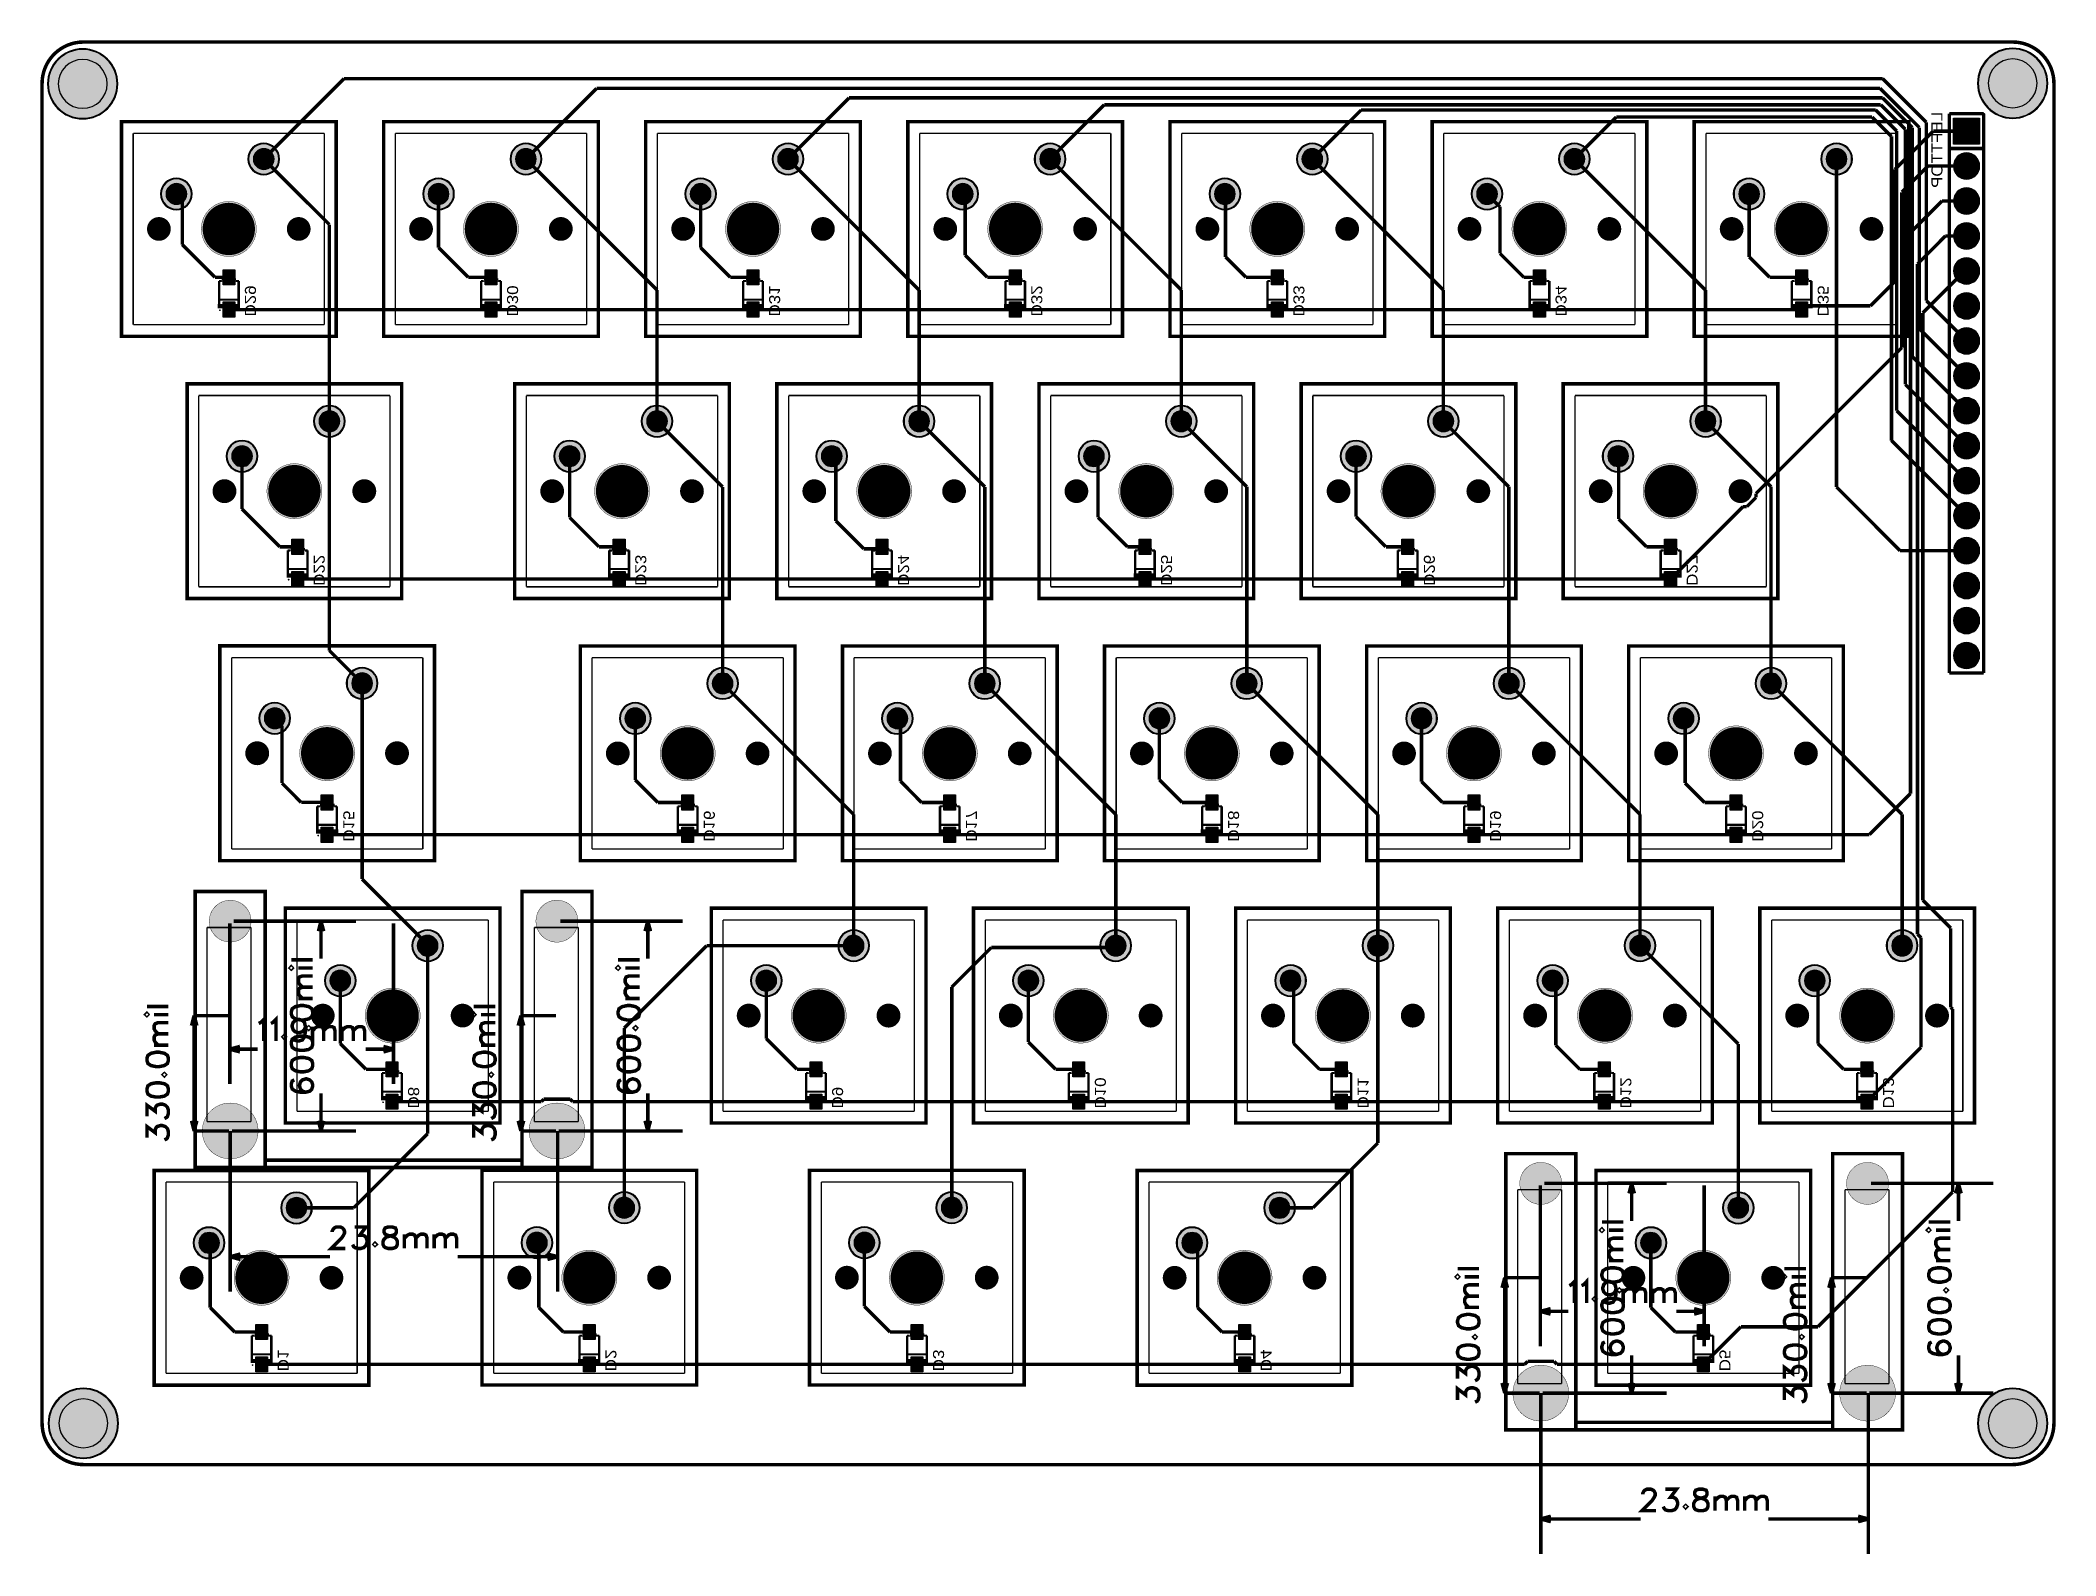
# Model space of a CAD drawing. Header units: millimetres. Extents: x 0 to 146, y -7 to 103.
import ezdxf
from ezdxf.enums import TextEntityAlignment as Align

# ---------------------------------------------------------------- set-up
doc = ezdxf.new("R2010")
doc.units = ezdxf.units.MM
doc.header["$MEASUREMENT"] = 0
for name, color, linetype, true_color in [('Board-Outline-Layer', 7, 'Continuous', 0xff00ff), ('Bottom-Layer', 7, 'Continuous', 0x0000ff), ('Bottom-Paste-Mask-Layer', 7, 'Continuous', 0x800000), ('Bottom-Silkscreen-Layer', 7, 'Continuous', 0x66cc33), ('Bottom-Solder-Mask-Layer', 7, 'Continuous', 0xaa00ff), ('Component-Marking-Layer', 7, 'Continuous', 0x66ffcc), ('Component-Shape-Layer', 7, 'Continuous', 0x00cccc), ('Document-Layer', 7, 'Continuous', 0xffffff), ('Hole-Layer', 7, 'Continuous', 0x222222), ('Mechanical-Layer', 7, 'Continuous', 0xf022f0), ('Multi-Layer', 7, 'Continuous', 0xc0c0c0), ('Pin-Floating-Layer', 7, 'Continuous', 0xff99ff), ('Pin-Soldering-Layer', 7, 'Continuous', 0xcc9999), ('Top-Layer', 7, 'Continuous', 0xff0000), ('Top-Paste-Mask-Layer', 7, 'Continuous', 0x808080), ('Top-Silkscreen-Layer', 7, 'Continuous', 0xffcc00), ('Top-Solder-Mask-Layer', 7, 'Continuous', 0x800080)]:
    doc.layers.add(name, color=color, linetype=linetype, true_color=true_color)
doc.styles.get("Standard").update_dxf_attribs({"font": 'arial.ttf'})

msp = doc.modelspace()

# ---------------------------------------------------------------- texts
at = {"layer": 'Bottom-Silkscreen-Layer', "text_generation_flag": 2, "width": 1.1}
for s, rotation, p in [('LEFTTOP', -270, (138.32, 98.3)), ('D29', -810, (14.47, 83.43)), ('D30', -450, (33.52, 83.43)), ('D31', -450, (52.57, 83.43)), ('D32', -450, (71.62, 83.43)), ('D33', -450, (90.67, 83.43)), ('D34', -450, (109.72, 83.43)), ('D35', -1530, (128.77, 83.43)), ('D22', -810, (19.47, 63.86)), ('D23', -450, (42.84, 63.86)), ('D24', -450, (61.94, 63.86)), ('D25', -450, (81.05, 63.86)), ('D26', -90, (100.15, 63.86)), ('D27', -450, (119.25, 63.86)), ('D15', -90, (21.62, 45.28)), ('D16', -90, (47.82, 45.28)), ('D17', -90, (66.87, 45.28)), ('D18', -90, (85.92, 45.28)), ('D19', -90, (104.96, 45.28)), ('D20', -90, (124.01, 45.28)), ('D10', -90, (76.24, 25.89)), ('D11', -90, (95.33, 25.89)), ('D12', -450, (114.43, 25.89)), ('D13', -810, (133.52, 25.89)), ('D8', -90, (26.33, 25.89)), ('D9', -90, (57.14, 25.89)), ('D1', -90, (16.86, 6.8)), ('D2', -90, (40.67, 6.8)), ('D3', -90, (64.48, 6.8)), ('D4', -90, (88.29, 6.8)), ('D5', -90, (121.63, 6.8))]:
    msp.add_text(s, height=0.8, rotation=rotation, dxfattribs=at).set_placement(p, align=Align.BOTTOM_LEFT)

# ---------------------------------------------------------------- hatches: boundary and pattern name
at = {"layer": 'Bottom-Layer'}
for points in [[(0.42, 100.33, 1), (5.42, 100.33, 1)], [(140.68, 100.37, 1), (145.68, 100.37, 1)], [(138.93, 97.8), (140.73, 97.8), (140.73, 96), (138.93, 96)], [(14.98, 94.87, 1), (17.18, 94.87, 1)], [(34.03, 94.87, 1), (36.23, 94.87, 1)], [(53.08, 94.87, 1), (55.28, 94.87, 1)], [(72.13, 94.87, 1), (74.33, 94.87, 1)], [(91.18, 94.87, 1), (93.38, 94.87, 1)], [(110.23, 94.87, 1), (112.43, 94.87, 1)], [(129.28, 94.87, 1), (131.48, 94.87, 1)], [(138.93, 94.36, 1), (140.73, 94.36, 1)], [(8.63, 92.33, 1), (10.83, 92.33, 1)], [(27.68, 92.33, 1), (29.88, 92.33, 1)], [(46.73, 92.33, 1), (48.93, 92.33, 1)], [(65.78, 92.33, 1), (67.98, 92.33, 1)], [(84.83, 92.33, 1), (87.03, 92.33, 1)], [(103.88, 92.33, 1), (106.08, 92.33, 1)], [(122.93, 92.33, 1), (125.13, 92.33, 1)], [(138.93, 91.82, 1), (140.73, 91.82, 1)], [(138.93, 89.28, 1), (140.73, 89.28, 1)], [(13.92, 85.78), (13.17, 85.78), (13.17, 86.78), (13.92, 86.78)], [(32.97, 85.78), (32.22, 85.78), (32.22, 86.78), (32.97, 86.78)], [(52.02, 85.78), (51.27, 85.78), (51.27, 86.78), (52.02, 86.78)], [(71.07, 85.78), (70.32, 85.78), (70.32, 86.78), (71.07, 86.78)], [(90.12, 85.78), (89.37, 85.78), (89.37, 86.78), (90.12, 86.78)], [(109.17, 85.78), (108.42, 85.78), (108.42, 86.78), (109.17, 86.78)], [(128.22, 85.78), (127.47, 85.78), (127.47, 86.78), (128.22, 86.78)], [(138.93, 86.74, 1), (140.73, 86.74, 1)], [(138.93, 84.2, 1), (140.73, 84.2, 1)], [(13.92, 83.43), (13.17, 83.43), (13.17, 84.43), (13.92, 84.43)], [(32.97, 83.43), (32.22, 83.43), (32.22, 84.43), (32.97, 84.43)], [(52.02, 83.43), (51.27, 83.43), (51.27, 84.43), (52.02, 84.43)], [(71.07, 83.43), (70.32, 83.43), (70.32, 84.43), (71.07, 84.43)], [(90.12, 83.43), (89.37, 83.43), (89.37, 84.43), (90.12, 84.43)], [(109.17, 83.43), (108.42, 83.43), (108.42, 84.43), (109.17, 84.43)], [(128.22, 83.43), (127.47, 83.43), (127.47, 84.43), (128.22, 84.43)], [(138.93, 81.66, 1), (140.73, 81.66, 1)], [(138.93, 79.12, 1), (140.73, 79.12, 1)], [(19.75, 75.82, 1), (21.95, 75.82, 1)], [(43.56, 75.82, 1), (45.76, 75.82, 1)], [(62.61, 75.82, 1), (64.81, 75.82, 1)], [(81.66, 75.82, 1), (83.86, 75.82, 1)], [(100.71, 75.82, 1), (102.91, 75.82, 1)], [(119.76, 75.82, 1), (121.96, 75.82, 1)], [(138.93, 76.58, 1), (140.73, 76.58, 1)], [(138.93, 74.04, 1), (140.73, 74.04, 1)], [(13.4, 73.28, 1), (15.6, 73.28, 1)], [(37.21, 73.28, 1), (39.41, 73.28, 1)], [(56.26, 73.28, 1), (58.46, 73.28, 1)], [(75.31, 73.28, 1), (77.51, 73.28, 1)], [(94.36, 73.28, 1), (96.56, 73.28, 1)], [(113.41, 73.28, 1), (115.61, 73.28, 1)], [(138.93, 71.5, 1), (140.73, 71.5, 1)], [(138.93, 68.96, 1), (140.73, 68.96, 1)], [(18.92, 66.2), (18.17, 66.2), (18.17, 67.2), (18.92, 67.2)], [(42.29, 66.2), (41.54, 66.2), (41.54, 67.2), (42.29, 67.2)], [(61.39, 66.2), (60.64, 66.2), (60.64, 67.2), (61.39, 67.2)], [(80.49, 66.2), (79.74, 66.2), (79.74, 67.2), (80.49, 67.2)], [(99.59, 66.2), (98.84, 66.2), (98.84, 67.2), (99.59, 67.2)], [(118.69, 66.2), (117.94, 66.2), (117.94, 67.2), (118.69, 67.2)], [(138.93, 66.42, 1), (140.73, 66.42, 1)], [(18.92, 63.86), (18.17, 63.86), (18.17, 64.86), (18.92, 64.86)], [(42.29, 63.86), (41.54, 63.86), (41.54, 64.86), (42.29, 64.86)], [(61.39, 63.86), (60.64, 63.86), (60.64, 64.86), (61.39, 64.86)], [(80.49, 63.86), (79.74, 63.86), (79.74, 64.86), (80.49, 64.86)], [(99.59, 63.86), (98.84, 63.86), (98.84, 64.86), (99.59, 64.86)], [(118.69, 63.86), (117.94, 63.86), (117.94, 64.86), (118.69, 64.86)], [(138.93, 63.88, 1), (140.73, 63.88, 1)], [(138.93, 61.34, 1), (140.73, 61.34, 1)], [(138.93, 58.8, 1), (140.73, 58.8, 1)], [(22.13, 56.78, 1), (24.33, 56.78, 1)], [(48.33, 56.77, 1), (50.53, 56.77, 1)], [(67.38, 56.77, 1), (69.58, 56.77, 1)], [(86.42, 56.77, 1), (88.62, 56.77, 1)], [(105.47, 56.77, 1), (107.67, 56.77, 1)], [(124.52, 56.77, 1), (126.72, 56.77, 1)], [(15.78, 54.24, 1), (17.98, 54.24, 1)], [(41.98, 54.23, 1), (44.18, 54.23, 1)], [(61.03, 54.23, 1), (63.23, 54.23, 1)], [(80.07, 54.23, 1), (82.27, 54.23, 1)], [(99.12, 54.23, 1), (101.32, 54.23, 1)], [(118.17, 54.23, 1), (120.37, 54.23, 1)], [(21.06, 47.62), (20.31, 47.62), (20.31, 48.62), (21.06, 48.62)], [(47.26, 47.62), (46.51, 47.62), (46.51, 48.62), (47.26, 48.62)], [(66.31, 47.62), (65.56, 47.62), (65.56, 48.62), (66.31, 48.62)], [(85.36, 47.62), (84.61, 47.62), (84.61, 48.62), (85.36, 48.62)], [(104.41, 47.62), (103.66, 47.62), (103.66, 48.62), (104.41, 48.62)], [(123.46, 47.62), (122.71, 47.62), (122.71, 48.62), (123.46, 48.62)], [(21.06, 45.28), (20.31, 45.28), (20.31, 46.28), (21.06, 46.28)], [(47.26, 45.28), (46.51, 45.28), (46.51, 46.28), (47.26, 46.28)], [(66.31, 45.28), (65.56, 45.28), (65.56, 46.28), (66.31, 46.28)], [(85.36, 45.28), (84.61, 45.28), (84.61, 46.28), (85.36, 46.28)], [(104.41, 45.28), (103.66, 45.28), (103.66, 46.28), (104.41, 46.28)], [(123.46, 45.28), (122.71, 45.28), (122.71, 46.28), (123.46, 46.28)], [(26.89, 37.72, 1), (29.09, 37.72, 1)], [(57.85, 37.72, 1), (60.05, 37.72, 1)], [(76.9, 37.72, 1), (79.1, 37.72, 1)], [(95.95, 37.72, 1), (98.15, 37.72, 1)], [(115, 37.72, 1), (117.2, 37.72, 1)], [(134.05, 37.72, 1), (136.25, 37.72, 1)], [(20.54, 35.18, 1), (22.74, 35.18, 1)], [(51.5, 35.18, 1), (53.7, 35.18, 1)], [(70.55, 35.18, 1), (72.75, 35.18, 1)], [(89.6, 35.18, 1), (91.8, 35.18, 1)], [(108.65, 35.18, 1), (110.85, 35.18, 1)], [(127.7, 35.18, 1), (129.9, 35.18, 1)], [(25.78, 28.24), (25.03, 28.24), (25.03, 29.24), (25.78, 29.24)], [(56.58, 28.24), (55.83, 28.24), (55.83, 29.24), (56.58, 29.24)], [(75.68, 28.24), (74.93, 28.24), (74.93, 29.24), (75.68, 29.24)], [(94.77, 28.24), (94.02, 28.24), (94.02, 29.24), (94.77, 29.24)], [(113.87, 28.24), (113.12, 28.24), (113.12, 29.24), (113.87, 29.24)], [(132.96, 28.24), (132.21, 28.24), (132.21, 29.24), (132.96, 29.24)], [(25.78, 25.89), (25.03, 25.89), (25.03, 26.89), (25.78, 26.89)], [(56.58, 25.89), (55.83, 25.89), (55.83, 26.89), (56.58, 26.89)], [(75.68, 25.89), (74.93, 25.89), (74.93, 26.89), (75.68, 26.89)], [(94.77, 25.89), (94.02, 25.89), (94.02, 26.89), (94.77, 26.89)], [(113.87, 25.89), (113.12, 25.89), (113.12, 26.89), (113.87, 26.89)], [(132.96, 25.89), (132.21, 25.89), (132.21, 26.89), (132.96, 26.89)], [(17.36, 18.67, 1), (19.56, 18.67, 1)], [(41.18, 18.68, 1), (43.38, 18.68, 1)], [(64.98, 18.68, 1), (67.18, 18.68, 1)], [(88.8, 18.67, 1), (91, 18.67, 1)], [(122.14, 18.67, 1), (124.34, 18.67, 1)], [(11.01, 16.13, 1), (13.21, 16.13, 1)], [(34.83, 16.14, 1), (37.03, 16.14, 1)], [(58.63, 16.14, 1), (60.83, 16.14, 1)], [(82.45, 16.13, 1), (84.65, 16.13, 1)], [(115.79, 16.13, 1), (117.99, 16.13, 1)], [(16.3, 9.15), (15.55, 9.15), (15.55, 10.15), (16.3, 10.15)], [(40.11, 9.15), (39.36, 9.15), (39.36, 10.15), (40.11, 10.15)], [(63.92, 9.15), (63.17, 9.15), (63.17, 10.15), (63.92, 10.15)], [(87.74, 9.15), (86.99, 9.15), (86.99, 10.15), (87.74, 10.15)], [(121.07, 9.15), (120.32, 9.15), (120.32, 10.15), (121.07, 10.15)], [(16.3, 6.8), (15.55, 6.8), (15.55, 7.8), (16.3, 7.8)], [(40.11, 6.8), (39.36, 6.8), (39.36, 7.8), (40.11, 7.8)], [(63.92, 6.8), (63.17, 6.8), (63.17, 7.8), (63.92, 7.8)], [(87.74, 6.8), (86.99, 6.8), (86.99, 7.8), (87.74, 7.8)], [(121.07, 6.8), (120.32, 6.8), (120.32, 7.8), (121.07, 7.8)], [(0.47, 3.02, 1), (5.47, 3.02, 1)], [(140.68, 3.02, 1), (145.68, 3.02, 1)]]:
    msp.add_hatch(color=256, dxfattribs=at).paths.add_polyline_path(points)
at = {"layer": 'Bottom-Paste-Mask-Layer'}
for points in [[(0.42, 100.33, 1), (5.42, 100.33, 1)], [(140.68, 100.37, 1), (145.68, 100.37, 1)], [(138.93, 97.8), (140.73, 97.8), (140.73, 96), (138.93, 96)], [(14.98, 94.87, 1), (17.18, 94.87, 1)], [(34.03, 94.87, 1), (36.23, 94.87, 1)], [(53.08, 94.87, 1), (55.28, 94.87, 1)], [(72.13, 94.87, 1), (74.33, 94.87, 1)], [(91.18, 94.87, 1), (93.38, 94.87, 1)], [(110.23, 94.87, 1), (112.43, 94.87, 1)], [(129.28, 94.87, 1), (131.48, 94.87, 1)], [(138.93, 94.36, 1), (140.73, 94.36, 1)], [(8.63, 92.33, 1), (10.83, 92.33, 1)], [(27.68, 92.33, 1), (29.88, 92.33, 1)], [(46.73, 92.33, 1), (48.93, 92.33, 1)], [(65.78, 92.33, 1), (67.98, 92.33, 1)], [(84.83, 92.33, 1), (87.03, 92.33, 1)], [(103.88, 92.33, 1), (106.08, 92.33, 1)], [(122.93, 92.33, 1), (125.13, 92.33, 1)], [(138.93, 91.82, 1), (140.73, 91.82, 1)], [(138.93, 89.28, 1), (140.73, 89.28, 1)], [(13.92, 85.78), (13.17, 85.78), (13.17, 86.78), (13.92, 86.78)], [(32.97, 85.78), (32.22, 85.78), (32.22, 86.78), (32.97, 86.78)], [(52.02, 85.78), (51.27, 85.78), (51.27, 86.78), (52.02, 86.78)], [(71.07, 85.78), (70.32, 85.78), (70.32, 86.78), (71.07, 86.78)], [(90.12, 85.78), (89.37, 85.78), (89.37, 86.78), (90.12, 86.78)], [(109.17, 85.78), (108.42, 85.78), (108.42, 86.78), (109.17, 86.78)], [(128.22, 85.78), (127.47, 85.78), (127.47, 86.78), (128.22, 86.78)], [(138.93, 86.74, 1), (140.73, 86.74, 1)], [(138.93, 84.2, 1), (140.73, 84.2, 1)], [(13.92, 83.43), (13.17, 83.43), (13.17, 84.43), (13.92, 84.43)], [(32.97, 83.43), (32.22, 83.43), (32.22, 84.43), (32.97, 84.43)], [(52.02, 83.43), (51.27, 83.43), (51.27, 84.43), (52.02, 84.43)], [(71.07, 83.43), (70.32, 83.43), (70.32, 84.43), (71.07, 84.43)], [(90.12, 83.43), (89.37, 83.43), (89.37, 84.43), (90.12, 84.43)], [(109.17, 83.43), (108.42, 83.43), (108.42, 84.43), (109.17, 84.43)], [(128.22, 83.43), (127.47, 83.43), (127.47, 84.43), (128.22, 84.43)], [(138.93, 81.66, 1), (140.73, 81.66, 1)], [(138.93, 79.12, 1), (140.73, 79.12, 1)], [(19.75, 75.82, 1), (21.95, 75.82, 1)], [(43.56, 75.82, 1), (45.76, 75.82, 1)], [(62.61, 75.82, 1), (64.81, 75.82, 1)], [(81.66, 75.82, 1), (83.86, 75.82, 1)], [(100.71, 75.82, 1), (102.91, 75.82, 1)], [(119.76, 75.82, 1), (121.96, 75.82, 1)], [(138.93, 76.58, 1), (140.73, 76.58, 1)], [(138.93, 74.04, 1), (140.73, 74.04, 1)], [(13.4, 73.28, 1), (15.6, 73.28, 1)], [(37.21, 73.28, 1), (39.41, 73.28, 1)], [(56.26, 73.28, 1), (58.46, 73.28, 1)], [(75.31, 73.28, 1), (77.51, 73.28, 1)], [(94.36, 73.28, 1), (96.56, 73.28, 1)], [(113.41, 73.28, 1), (115.61, 73.28, 1)], [(138.93, 71.5, 1), (140.73, 71.5, 1)], [(138.93, 68.96, 1), (140.73, 68.96, 1)], [(18.92, 66.2), (18.17, 66.2), (18.17, 67.2), (18.92, 67.2)], [(42.29, 66.2), (41.54, 66.2), (41.54, 67.2), (42.29, 67.2)], [(61.39, 66.2), (60.64, 66.2), (60.64, 67.2), (61.39, 67.2)], [(80.49, 66.2), (79.74, 66.2), (79.74, 67.2), (80.49, 67.2)], [(99.59, 66.2), (98.84, 66.2), (98.84, 67.2), (99.59, 67.2)], [(118.69, 66.2), (117.94, 66.2), (117.94, 67.2), (118.69, 67.2)], [(138.93, 66.42, 1), (140.73, 66.42, 1)], [(18.92, 63.86), (18.17, 63.86), (18.17, 64.86), (18.92, 64.86)], [(42.29, 63.86), (41.54, 63.86), (41.54, 64.86), (42.29, 64.86)], [(61.39, 63.86), (60.64, 63.86), (60.64, 64.86), (61.39, 64.86)], [(80.49, 63.86), (79.74, 63.86), (79.74, 64.86), (80.49, 64.86)], [(99.59, 63.86), (98.84, 63.86), (98.84, 64.86), (99.59, 64.86)], [(118.69, 63.86), (117.94, 63.86), (117.94, 64.86), (118.69, 64.86)], [(138.93, 63.88, 1), (140.73, 63.88, 1)], [(138.93, 61.34, 1), (140.73, 61.34, 1)], [(138.93, 58.8, 1), (140.73, 58.8, 1)], [(22.13, 56.78, 1), (24.33, 56.78, 1)], [(48.33, 56.77, 1), (50.53, 56.77, 1)], [(67.38, 56.77, 1), (69.58, 56.77, 1)], [(86.42, 56.77, 1), (88.62, 56.77, 1)], [(105.47, 56.77, 1), (107.67, 56.77, 1)], [(124.52, 56.77, 1), (126.72, 56.77, 1)], [(15.78, 54.24, 1), (17.98, 54.24, 1)], [(41.98, 54.23, 1), (44.18, 54.23, 1)], [(61.03, 54.23, 1), (63.23, 54.23, 1)], [(80.07, 54.23, 1), (82.27, 54.23, 1)], [(99.12, 54.23, 1), (101.32, 54.23, 1)], [(118.17, 54.23, 1), (120.37, 54.23, 1)], [(21.06, 47.62), (20.31, 47.62), (20.31, 48.62), (21.06, 48.62)], [(47.26, 47.62), (46.51, 47.62), (46.51, 48.62), (47.26, 48.62)], [(66.31, 47.62), (65.56, 47.62), (65.56, 48.62), (66.31, 48.62)], [(85.36, 47.62), (84.61, 47.62), (84.61, 48.62), (85.36, 48.62)], [(104.41, 47.62), (103.66, 47.62), (103.66, 48.62), (104.41, 48.62)], [(123.46, 47.62), (122.71, 47.62), (122.71, 48.62), (123.46, 48.62)], [(21.06, 45.28), (20.31, 45.28), (20.31, 46.28), (21.06, 46.28)], [(47.26, 45.28), (46.51, 45.28), (46.51, 46.28), (47.26, 46.28)], [(66.31, 45.28), (65.56, 45.28), (65.56, 46.28), (66.31, 46.28)], [(85.36, 45.28), (84.61, 45.28), (84.61, 46.28), (85.36, 46.28)], [(104.41, 45.28), (103.66, 45.28), (103.66, 46.28), (104.41, 46.28)], [(123.46, 45.28), (122.71, 45.28), (122.71, 46.28), (123.46, 46.28)], [(26.89, 37.72, 1), (29.09, 37.72, 1)], [(57.85, 37.72, 1), (60.05, 37.72, 1)], [(76.9, 37.72, 1), (79.1, 37.72, 1)], [(95.95, 37.72, 1), (98.15, 37.72, 1)], [(115, 37.72, 1), (117.2, 37.72, 1)], [(134.05, 37.72, 1), (136.25, 37.72, 1)], [(20.54, 35.18, 1), (22.74, 35.18, 1)], [(51.5, 35.18, 1), (53.7, 35.18, 1)], [(70.55, 35.18, 1), (72.75, 35.18, 1)], [(89.6, 35.18, 1), (91.8, 35.18, 1)], [(108.65, 35.18, 1), (110.85, 35.18, 1)], [(127.7, 35.18, 1), (129.9, 35.18, 1)], [(25.78, 28.24), (25.03, 28.24), (25.03, 29.24), (25.78, 29.24)], [(56.58, 28.24), (55.83, 28.24), (55.83, 29.24), (56.58, 29.24)], [(75.68, 28.24), (74.93, 28.24), (74.93, 29.24), (75.68, 29.24)], [(94.77, 28.24), (94.02, 28.24), (94.02, 29.24), (94.77, 29.24)], [(113.87, 28.24), (113.12, 28.24), (113.12, 29.24), (113.87, 29.24)], [(132.96, 28.24), (132.21, 28.24), (132.21, 29.24), (132.96, 29.24)], [(25.78, 25.89), (25.03, 25.89), (25.03, 26.89), (25.78, 26.89)], [(56.58, 25.89), (55.83, 25.89), (55.83, 26.89), (56.58, 26.89)], [(75.68, 25.89), (74.93, 25.89), (74.93, 26.89), (75.68, 26.89)], [(94.77, 25.89), (94.02, 25.89), (94.02, 26.89), (94.77, 26.89)], [(113.87, 25.89), (113.12, 25.89), (113.12, 26.89), (113.87, 26.89)], [(132.96, 25.89), (132.21, 25.89), (132.21, 26.89), (132.96, 26.89)], [(17.36, 18.67, 1), (19.56, 18.67, 1)], [(41.18, 18.68, 1), (43.38, 18.68, 1)], [(64.98, 18.68, 1), (67.18, 18.68, 1)], [(88.8, 18.67, 1), (91, 18.67, 1)], [(122.14, 18.67, 1), (124.34, 18.67, 1)], [(11.01, 16.13, 1), (13.21, 16.13, 1)], [(34.83, 16.14, 1), (37.03, 16.14, 1)], [(58.63, 16.14, 1), (60.83, 16.14, 1)], [(82.45, 16.13, 1), (84.65, 16.13, 1)], [(115.79, 16.13, 1), (117.99, 16.13, 1)], [(16.3, 9.15), (15.55, 9.15), (15.55, 10.15), (16.3, 10.15)], [(40.11, 9.15), (39.36, 9.15), (39.36, 10.15), (40.11, 10.15)], [(63.92, 9.15), (63.17, 9.15), (63.17, 10.15), (63.92, 10.15)], [(87.74, 9.15), (86.99, 9.15), (86.99, 10.15), (87.74, 10.15)], [(121.07, 9.15), (120.32, 9.15), (120.32, 10.15), (121.07, 10.15)], [(16.3, 6.8), (15.55, 6.8), (15.55, 7.8), (16.3, 7.8)], [(40.11, 6.8), (39.36, 6.8), (39.36, 7.8), (40.11, 7.8)], [(63.92, 6.8), (63.17, 6.8), (63.17, 7.8), (63.92, 7.8)], [(87.74, 6.8), (86.99, 6.8), (86.99, 7.8), (87.74, 7.8)], [(121.07, 6.8), (120.32, 6.8), (120.32, 7.8), (121.07, 7.8)], [(0.47, 3.02, 1), (5.47, 3.02, 1)], [(140.68, 3.02, 1), (145.68, 3.02, 1)]]:
    msp.add_hatch(color=256, dxfattribs=at).paths.add_polyline_path(points)
at = {"layer": 'Bottom-Silkscreen-Layer'}
for points in [[(12.74, 84.33), (13.09, 84.33), (13.09, 84.03), (12.74, 84.03)], [(12.74, 84.33), (13.09, 84.33), (13.09, 84.03), (12.74, 84.03)], [(14.34, 84.33), (14.34, 84.03), (13.99, 84.03), (13.99, 84.33)], [(14.34, 84.33), (14.34, 84.03), (13.99, 84.03), (13.99, 84.33)], [(31.79, 84.33), (32.14, 84.33), (32.14, 84.03), (31.79, 84.03)], [(31.79, 84.33), (32.14, 84.33), (32.14, 84.03), (31.79, 84.03)], [(33.39, 84.33), (33.39, 84.03), (33.04, 84.03), (33.04, 84.33)], [(33.39, 84.33), (33.39, 84.03), (33.04, 84.03), (33.04, 84.33)], [(50.84, 84.33), (51.19, 84.33), (51.19, 84.03), (50.84, 84.03)], [(50.84, 84.33), (51.19, 84.33), (51.19, 84.03), (50.84, 84.03)], [(52.44, 84.33), (52.44, 84.03), (52.09, 84.03), (52.09, 84.33)], [(52.44, 84.33), (52.44, 84.03), (52.09, 84.03), (52.09, 84.33)], [(69.89, 84.33), (70.24, 84.33), (70.24, 84.03), (69.89, 84.03)], [(69.89, 84.33), (70.24, 84.33), (70.24, 84.03), (69.89, 84.03)], [(71.5, 84.33), (71.5, 84.03), (71.14, 84.03), (71.14, 84.33)], [(71.5, 84.33), (71.5, 84.03), (71.14, 84.03), (71.14, 84.33)], [(88.94, 84.33), (89.29, 84.33), (89.29, 84.03), (88.94, 84.03)], [(88.94, 84.33), (89.29, 84.33), (89.29, 84.03), (88.94, 84.03)], [(90.55, 84.33), (90.55, 84.03), (90.19, 84.03), (90.19, 84.33)], [(90.55, 84.33), (90.55, 84.03), (90.19, 84.03), (90.19, 84.33)], [(107.99, 84.33), (108.34, 84.33), (108.34, 84.03), (107.99, 84.03)], [(107.99, 84.33), (108.34, 84.33), (108.34, 84.03), (107.99, 84.03)], [(109.6, 84.33), (109.6, 84.03), (109.24, 84.03), (109.24, 84.33)], [(109.6, 84.33), (109.6, 84.03), (109.24, 84.03), (109.24, 84.33)], [(127.04, 84.33), (127.39, 84.33), (127.39, 84.03), (127.04, 84.03)], [(127.04, 84.33), (127.39, 84.33), (127.39, 84.03), (127.04, 84.03)], [(128.65, 84.33), (128.65, 84.03), (128.29, 84.03), (128.29, 84.33)], [(128.65, 84.33), (128.65, 84.03), (128.29, 84.03), (128.29, 84.33)], [(17.74, 64.76), (18.09, 64.76), (18.09, 64.45), (17.74, 64.45)], [(17.74, 64.76), (18.09, 64.76), (18.09, 64.45), (17.74, 64.45)], [(19.34, 64.76), (19.34, 64.45), (18.99, 64.45), (18.99, 64.76)], [(19.34, 64.76), (19.34, 64.45), (18.99, 64.45), (18.99, 64.76)], [(41.11, 64.76), (41.46, 64.76), (41.46, 64.45), (41.11, 64.45)], [(41.11, 64.76), (41.46, 64.76), (41.46, 64.45), (41.11, 64.45)], [(42.71, 64.76), (42.71, 64.45), (42.36, 64.45), (42.36, 64.76)], [(42.71, 64.76), (42.71, 64.45), (42.36, 64.45), (42.36, 64.76)], [(60.21, 64.76), (60.56, 64.76), (60.56, 64.45), (60.21, 64.45)], [(60.21, 64.76), (60.56, 64.76), (60.56, 64.45), (60.21, 64.45)], [(61.81, 64.76), (61.81, 64.45), (61.46, 64.45), (61.46, 64.76)], [(61.81, 64.76), (61.81, 64.45), (61.46, 64.45), (61.46, 64.76)], [(79.31, 64.76), (79.66, 64.76), (79.66, 64.45), (79.31, 64.45)], [(79.31, 64.76), (79.66, 64.76), (79.66, 64.45), (79.31, 64.45)], [(80.92, 64.76), (80.92, 64.45), (80.56, 64.45), (80.56, 64.76)], [(80.92, 64.76), (80.92, 64.45), (80.56, 64.45), (80.56, 64.76)], [(98.41, 64.76), (98.76, 64.76), (98.76, 64.45), (98.41, 64.45)], [(98.41, 64.76), (98.76, 64.76), (98.76, 64.45), (98.41, 64.45)], [(100.02, 64.76), (100.02, 64.45), (99.66, 64.45), (99.66, 64.76)], [(100.02, 64.76), (100.02, 64.45), (99.66, 64.45), (99.66, 64.76)], [(117.51, 64.76), (117.87, 64.76), (117.87, 64.45), (117.51, 64.45)], [(117.51, 64.76), (117.87, 64.76), (117.87, 64.45), (117.51, 64.45)], [(119.12, 64.76), (119.12, 64.45), (118.77, 64.45), (118.77, 64.76)], [(119.12, 64.76), (119.12, 64.45), (118.77, 64.45), (118.77, 64.76)], [(19.88, 46.17), (20.24, 46.17), (20.24, 45.87), (19.88, 45.87)], [(19.88, 46.17), (20.24, 46.17), (20.24, 45.87), (19.88, 45.87)], [(21.49, 46.17), (21.49, 45.87), (21.14, 45.87), (21.14, 46.17)], [(21.49, 46.17), (21.49, 45.87), (21.14, 45.87), (21.14, 46.17)], [(46.09, 46.17), (46.44, 46.17), (46.44, 45.87), (46.09, 45.87)], [(46.09, 46.17), (46.44, 46.17), (46.44, 45.87), (46.09, 45.87)], [(47.69, 46.17), (47.69, 45.87), (47.34, 45.87), (47.34, 46.17)], [(47.69, 46.17), (47.69, 45.87), (47.34, 45.87), (47.34, 46.17)], [(65.13, 46.17), (65.49, 46.17), (65.49, 45.87), (65.13, 45.87)], [(65.13, 46.17), (65.49, 46.17), (65.49, 45.87), (65.13, 45.87)], [(66.74, 46.17), (66.74, 45.87), (66.39, 45.87), (66.39, 46.17)], [(66.74, 46.17), (66.74, 45.87), (66.39, 45.87), (66.39, 46.17)], [(84.18, 46.17), (84.53, 46.17), (84.53, 45.87), (84.18, 45.87)], [(84.18, 46.17), (84.53, 46.17), (84.53, 45.87), (84.18, 45.87)], [(85.79, 46.17), (85.79, 45.87), (85.43, 45.87), (85.43, 46.17)], [(85.79, 46.17), (85.79, 45.87), (85.43, 45.87), (85.43, 46.17)], [(103.23, 46.17), (103.58, 46.17), (103.58, 45.87), (103.23, 45.87)], [(103.23, 46.17), (103.58, 46.17), (103.58, 45.87), (103.23, 45.87)], [(104.83, 46.17), (104.83, 45.87), (104.48, 45.87), (104.48, 46.17)], [(104.83, 46.17), (104.83, 45.87), (104.48, 45.87), (104.48, 46.17)], [(122.28, 46.17), (122.63, 46.17), (122.63, 45.87), (122.28, 45.87)], [(122.28, 46.17), (122.63, 46.17), (122.63, 45.87), (122.28, 45.87)], [(123.88, 46.17), (123.88, 45.87), (123.53, 45.87), (123.53, 46.17)], [(123.88, 46.17), (123.88, 45.87), (123.53, 45.87), (123.53, 46.17)], [(24.6, 26.79), (24.95, 26.79), (24.95, 26.48), (24.6, 26.48)], [(24.6, 26.79), (24.95, 26.79), (24.95, 26.48), (24.6, 26.48)], [(26.2, 26.79), (26.2, 26.48), (25.85, 26.48), (25.85, 26.79)], [(26.2, 26.79), (26.2, 26.48), (25.85, 26.48), (25.85, 26.79)], [(55.41, 26.79), (55.76, 26.79), (55.76, 26.48), (55.41, 26.48)], [(55.41, 26.79), (55.76, 26.79), (55.76, 26.48), (55.41, 26.48)], [(57.01, 26.79), (57.01, 26.48), (56.66, 26.48), (56.66, 26.79)], [(57.01, 26.79), (57.01, 26.48), (56.66, 26.48), (56.66, 26.79)], [(74.5, 26.79), (74.85, 26.79), (74.85, 26.48), (74.5, 26.48)], [(74.5, 26.79), (74.85, 26.79), (74.85, 26.48), (74.5, 26.48)], [(76.11, 26.79), (76.11, 26.48), (75.75, 26.48), (75.75, 26.79)], [(76.11, 26.79), (76.11, 26.48), (75.75, 26.48), (75.75, 26.79)], [(93.6, 26.79), (93.95, 26.79), (93.95, 26.48), (93.6, 26.48)], [(93.6, 26.79), (93.95, 26.79), (93.95, 26.48), (93.6, 26.48)], [(95.2, 26.79), (95.2, 26.48), (94.85, 26.48), (94.85, 26.79)], [(95.2, 26.79), (95.2, 26.48), (94.85, 26.48), (94.85, 26.79)], [(112.69, 26.79), (113.04, 26.79), (113.04, 26.48), (112.69, 26.48)], [(112.69, 26.79), (113.04, 26.79), (113.04, 26.48), (112.69, 26.48)], [(114.3, 26.79), (114.3, 26.48), (113.94, 26.48), (113.94, 26.79)], [(114.3, 26.79), (114.3, 26.48), (113.94, 26.48), (113.94, 26.79)], [(131.79, 26.79), (132.14, 26.79), (132.14, 26.48), (131.79, 26.48)], [(131.79, 26.79), (132.14, 26.79), (132.14, 26.48), (131.79, 26.48)], [(133.39, 26.79), (133.39, 26.48), (133.04, 26.48), (133.04, 26.79)], [(133.39, 26.79), (133.39, 26.48), (133.04, 26.48), (133.04, 26.79)], [(15.12, 7.7), (15.47, 7.7), (15.47, 7.4), (15.12, 7.4)], [(15.12, 7.7), (15.47, 7.7), (15.47, 7.4), (15.12, 7.4)], [(16.73, 7.7), (16.73, 7.4), (16.37, 7.4), (16.37, 7.7)], [(16.73, 7.7), (16.73, 7.4), (16.37, 7.4), (16.37, 7.7)], [(38.93, 7.7), (39.29, 7.7), (39.29, 7.4), (38.93, 7.4)], [(38.93, 7.7), (39.29, 7.7), (39.29, 7.4), (38.93, 7.4)], [(40.54, 7.7), (40.54, 7.4), (40.19, 7.4), (40.19, 7.7)], [(40.54, 7.7), (40.54, 7.4), (40.19, 7.4), (40.19, 7.7)], [(62.75, 7.7), (63.1, 7.7), (63.1, 7.4), (62.75, 7.4)], [(62.75, 7.7), (63.1, 7.7), (63.1, 7.4), (62.75, 7.4)], [(64.35, 7.7), (64.35, 7.4), (64, 7.4), (64, 7.7)], [(64.35, 7.7), (64.35, 7.4), (64, 7.4), (64, 7.7)], [(86.56, 7.7), (86.91, 7.7), (86.91, 7.4), (86.56, 7.4)], [(86.56, 7.7), (86.91, 7.7), (86.91, 7.4), (86.56, 7.4)], [(88.16, 7.7), (88.16, 7.4), (87.81, 7.4), (87.81, 7.7)], [(88.16, 7.7), (88.16, 7.4), (87.81, 7.4), (87.81, 7.7)], [(119.9, 7.7), (120.25, 7.7), (120.25, 7.4), (119.9, 7.4)], [(119.9, 7.7), (120.25, 7.7), (120.25, 7.4), (119.9, 7.4)], [(121.5, 7.7), (121.5, 7.4), (121.15, 7.4), (121.15, 7.7)], [(121.5, 7.7), (121.5, 7.4), (121.15, 7.4), (121.15, 7.7)]]:
    msp.add_hatch(color=256, dxfattribs=at).paths.add_polyline_path(points)
at = {"layer": 'Bottom-Solder-Mask-Layer'}
for points in [[(0.37, 100.33, 1), (5.47, 100.33, 1)], [(140.63, 100.37, 1), (145.73, 100.37, 1)], [(138.88, 97.85), (140.78, 97.85), (140.78, 95.95), (138.88, 95.95)], [(14.93, 94.87, 1), (17.23, 94.87, 1)], [(33.98, 94.87, 1), (36.28, 94.87, 1)], [(53.03, 94.87, 1), (55.33, 94.87, 1)], [(72.08, 94.87, 1), (74.38, 94.87, 1)], [(91.13, 94.87, 1), (93.43, 94.87, 1)], [(110.18, 94.87, 1), (112.48, 94.87, 1)], [(129.23, 94.87, 1), (131.53, 94.87, 1)], [(138.88, 94.36, 1), (140.78, 94.36, 1)], [(8.58, 92.33, 1), (10.88, 92.33, 1)], [(27.63, 92.33, 1), (29.93, 92.33, 1)], [(46.68, 92.33, 1), (48.98, 92.33, 1)], [(65.73, 92.33, 1), (68.03, 92.33, 1)], [(84.78, 92.33, 1), (87.08, 92.33, 1)], [(103.83, 92.33, 1), (106.13, 92.33, 1)], [(122.88, 92.33, 1), (125.18, 92.33, 1)], [(138.88, 91.82, 1), (140.78, 91.82, 1)], [(138.88, 89.28, 1), (140.78, 89.28, 1)], [(13.97, 85.73), (13.12, 85.73), (13.12, 86.83), (13.97, 86.83)], [(33.02, 85.73), (32.17, 85.73), (32.17, 86.83), (33.02, 86.83)], [(52.07, 85.73), (51.22, 85.73), (51.22, 86.83), (52.07, 86.83)], [(71.12, 85.73), (70.27, 85.73), (70.27, 86.83), (71.12, 86.83)], [(90.17, 85.73), (89.32, 85.73), (89.32, 86.83), (90.17, 86.83)], [(109.22, 85.73), (108.37, 85.73), (108.37, 86.83), (109.22, 86.83)], [(128.27, 85.73), (127.42, 85.73), (127.42, 86.83), (128.27, 86.83)], [(138.88, 86.74, 1), (140.78, 86.74, 1)], [(138.88, 84.2, 1), (140.78, 84.2, 1)], [(13.97, 83.38), (13.12, 83.38), (13.12, 84.49), (13.97, 84.49)], [(33.02, 83.38), (32.17, 83.38), (32.17, 84.49), (33.02, 84.49)], [(52.07, 83.38), (51.22, 83.38), (51.22, 84.49), (52.07, 84.49)], [(71.12, 83.38), (70.27, 83.38), (70.27, 84.49), (71.12, 84.49)], [(90.17, 83.38), (89.32, 83.38), (89.32, 84.49), (90.17, 84.49)], [(109.22, 83.38), (108.37, 83.38), (108.37, 84.49), (109.22, 84.49)], [(128.27, 83.38), (127.42, 83.38), (127.42, 84.49), (128.27, 84.49)], [(138.88, 81.66, 1), (140.78, 81.66, 1)], [(138.88, 79.12, 1), (140.78, 79.12, 1)], [(19.7, 75.82, 1), (22, 75.82, 1)], [(43.51, 75.82, 1), (45.81, 75.82, 1)], [(62.56, 75.82, 1), (64.86, 75.82, 1)], [(81.61, 75.82, 1), (83.91, 75.82, 1)], [(100.66, 75.82, 1), (102.96, 75.82, 1)], [(119.71, 75.82, 1), (122.01, 75.82, 1)], [(138.88, 76.58, 1), (140.78, 76.58, 1)], [(138.88, 74.04, 1), (140.78, 74.04, 1)], [(13.35, 73.28, 1), (15.65, 73.28, 1)], [(37.16, 73.28, 1), (39.46, 73.28, 1)], [(56.21, 73.28, 1), (58.51, 73.28, 1)], [(75.26, 73.28, 1), (77.56, 73.28, 1)], [(94.31, 73.28, 1), (96.61, 73.28, 1)], [(113.36, 73.28, 1), (115.66, 73.28, 1)], [(138.88, 71.5, 1), (140.78, 71.5, 1)], [(138.88, 68.96, 1), (140.78, 68.96, 1)], [(18.97, 66.15), (18.12, 66.15), (18.12, 67.26), (18.97, 67.26)], [(42.34, 66.15), (41.48, 66.15), (41.48, 67.26), (42.34, 67.26)], [(61.44, 66.15), (60.59, 66.15), (60.59, 67.26), (61.44, 67.26)], [(80.54, 66.15), (79.69, 66.15), (79.69, 67.26), (80.54, 67.26)], [(99.64, 66.15), (98.79, 66.15), (98.79, 67.26), (99.64, 67.26)], [(118.74, 66.15), (117.89, 66.15), (117.89, 67.26), (118.74, 67.26)], [(138.88, 66.42, 1), (140.78, 66.42, 1)], [(18.97, 63.81), (18.12, 63.81), (18.12, 64.91), (18.97, 64.91)], [(42.34, 63.81), (41.48, 63.81), (41.48, 64.91), (42.34, 64.91)], [(61.44, 63.81), (60.59, 63.81), (60.59, 64.91), (61.44, 64.91)], [(80.54, 63.81), (79.69, 63.81), (79.69, 64.91), (80.54, 64.91)], [(99.64, 63.81), (98.79, 63.81), (98.79, 64.91), (99.64, 64.91)], [(118.74, 63.81), (117.89, 63.81), (117.89, 64.91), (118.74, 64.91)], [(138.88, 63.88, 1), (140.78, 63.88, 1)], [(138.88, 61.34, 1), (140.78, 61.34, 1)], [(138.88, 58.8, 1), (140.78, 58.8, 1)], [(22.08, 56.78, 1), (24.38, 56.78, 1)], [(48.28, 56.77, 1), (50.58, 56.77, 1)], [(67.33, 56.77, 1), (69.63, 56.77, 1)], [(86.37, 56.77, 1), (88.67, 56.77, 1)], [(105.42, 56.77, 1), (107.72, 56.77, 1)], [(124.47, 56.77, 1), (126.77, 56.77, 1)], [(15.73, 54.24, 1), (18.03, 54.24, 1)], [(41.93, 54.23, 1), (44.23, 54.23, 1)], [(60.98, 54.23, 1), (63.28, 54.23, 1)], [(80.02, 54.23, 1), (82.32, 54.23, 1)], [(99.07, 54.23, 1), (101.37, 54.23, 1)], [(118.12, 54.23, 1), (120.42, 54.23, 1)], [(21.11, 47.57), (20.26, 47.57), (20.26, 48.67), (21.11, 48.67)], [(47.31, 47.57), (46.46, 47.57), (46.46, 48.67), (47.31, 48.67)], [(66.36, 47.57), (65.51, 47.57), (65.51, 48.67), (66.36, 48.67)], [(85.41, 47.57), (84.56, 47.57), (84.56, 48.67), (85.41, 48.67)], [(104.46, 47.57), (103.61, 47.57), (103.61, 48.67), (104.46, 48.67)], [(123.51, 47.57), (122.65, 47.57), (122.65, 48.67), (123.51, 48.67)], [(21.11, 45.22), (20.26, 45.22), (20.26, 46.33), (21.11, 46.33)], [(47.31, 45.22), (46.46, 45.22), (46.46, 46.33), (47.31, 46.33)], [(66.36, 45.22), (65.51, 45.22), (65.51, 46.33), (66.36, 46.33)], [(85.41, 45.22), (84.56, 45.22), (84.56, 46.33), (85.41, 46.33)], [(104.46, 45.22), (103.61, 45.22), (103.61, 46.33), (104.46, 46.33)], [(123.51, 45.22), (122.65, 45.22), (122.65, 46.33), (123.51, 46.33)], [(26.84, 37.72, 1), (29.14, 37.72, 1)], [(57.8, 37.72, 1), (60.1, 37.72, 1)], [(76.85, 37.72, 1), (79.15, 37.72, 1)], [(95.9, 37.72, 1), (98.2, 37.72, 1)], [(114.95, 37.72, 1), (117.25, 37.72, 1)], [(134, 37.72, 1), (136.3, 37.72, 1)], [(20.49, 35.18, 1), (22.79, 35.18, 1)], [(51.45, 35.18, 1), (53.75, 35.18, 1)], [(70.5, 35.18, 1), (72.8, 35.18, 1)], [(89.55, 35.18, 1), (91.85, 35.18, 1)], [(108.6, 35.18, 1), (110.9, 35.18, 1)], [(127.65, 35.18, 1), (129.95, 35.18, 1)], [(25.83, 28.19), (24.97, 28.19), (24.97, 29.29), (25.83, 29.29)], [(56.63, 28.19), (55.78, 28.19), (55.78, 29.29), (56.63, 29.29)], [(75.73, 28.19), (74.88, 28.19), (74.88, 29.29), (75.73, 29.29)], [(94.82, 28.19), (93.97, 28.19), (93.97, 29.29), (94.82, 29.29)], [(113.92, 28.19), (113.07, 28.19), (113.07, 29.29), (113.92, 29.29)], [(133.01, 28.19), (132.16, 28.19), (132.16, 29.29), (133.01, 29.29)], [(25.83, 25.84), (24.97, 25.84), (24.97, 26.94), (25.83, 26.94)], [(56.63, 25.84), (55.78, 25.84), (55.78, 26.94), (56.63, 26.94)], [(75.73, 25.84), (74.88, 25.84), (74.88, 26.94), (75.73, 26.94)], [(94.82, 25.84), (93.97, 25.84), (93.97, 26.94), (94.82, 26.94)], [(113.92, 25.84), (113.07, 25.84), (113.07, 26.94), (113.92, 26.94)], [(133.01, 25.84), (132.16, 25.84), (132.16, 26.94), (133.01, 26.94)], [(17.31, 18.67, 1), (19.61, 18.67, 1)], [(41.13, 18.68, 1), (43.43, 18.68, 1)], [(64.93, 18.68, 1), (67.23, 18.68, 1)], [(88.75, 18.67, 1), (91.05, 18.67, 1)], [(122.09, 18.67, 1), (124.39, 18.67, 1)], [(10.96, 16.13, 1), (13.26, 16.13, 1)], [(34.78, 16.14, 1), (37.08, 16.14, 1)], [(58.58, 16.14, 1), (60.88, 16.14, 1)], [(82.4, 16.13, 1), (84.7, 16.13, 1)], [(115.74, 16.13, 1), (118.04, 16.13, 1)], [(16.35, 9.1), (15.5, 9.1), (15.5, 10.2), (16.35, 10.2)], [(40.16, 9.1), (39.31, 9.1), (39.31, 10.2), (40.16, 10.2)], [(63.98, 9.1), (63.12, 9.1), (63.12, 10.2), (63.98, 10.2)], [(87.79, 9.1), (86.94, 9.1), (86.94, 10.2), (87.79, 10.2)], [(121.13, 9.1), (120.27, 9.1), (120.27, 10.2), (121.13, 10.2)], [(16.35, 6.75), (15.5, 6.75), (15.5, 7.86), (16.35, 7.86)], [(40.16, 6.75), (39.31, 6.75), (39.31, 7.86), (40.16, 7.86)], [(63.98, 6.75), (63.12, 6.75), (63.12, 7.86), (63.98, 7.86)], [(87.79, 6.75), (86.94, 6.75), (86.94, 7.86), (87.79, 7.86)], [(121.13, 6.75), (120.27, 6.75), (120.27, 7.86), (121.13, 7.86)], [(0.42, 3.02, 1), (5.52, 3.02, 1)], [(140.63, 3.02, 1), (145.73, 3.02, 1)]]:
    msp.add_hatch(color=256, dxfattribs=at).paths.add_polyline_path(points)
at = {"layer": 'Component-Marking-Layer'}
for points in [[(141.04, 98.17, 1), (141.16, 98.17, 1)], [(141.04, 98.17, 1), (141.16, 98.17, 1)], [(12.83, 83.88, 1), (12.95, 83.88, 1)], [(12.83, 83.88, 1), (12.95, 83.88, 1)], [(31.88, 83.88, 1), (32, 83.88, 1)], [(31.88, 83.88, 1), (32, 83.88, 1)], [(50.93, 83.88, 1), (51.05, 83.88, 1)], [(50.93, 83.88, 1), (51.05, 83.88, 1)], [(69.98, 83.88, 1), (70.1, 83.88, 1)], [(69.98, 83.88, 1), (70.1, 83.88, 1)], [(89.03, 83.88, 1), (89.15, 83.88, 1)], [(89.03, 83.88, 1), (89.15, 83.88, 1)], [(108.08, 83.88, 1), (108.2, 83.88, 1)], [(108.08, 83.88, 1), (108.2, 83.88, 1)], [(127.13, 83.88, 1), (127.25, 83.88, 1)], [(127.13, 83.88, 1), (127.25, 83.88, 1)], [(5.68, 81.99, 1), (5.8, 81.99, 1)], [(5.68, 81.99, 1), (5.8, 81.99, 1)], [(24.73, 81.99, 1), (24.85, 81.99, 1)], [(24.73, 81.99, 1), (24.85, 81.99, 1)], [(43.78, 81.99, 1), (43.9, 81.99, 1)], [(43.78, 81.99, 1), (43.9, 81.99, 1)], [(62.83, 81.99, 1), (62.95, 81.99, 1)], [(62.83, 81.99, 1), (62.95, 81.99, 1)], [(81.88, 81.99, 1), (82, 81.99, 1)], [(81.88, 81.99, 1), (82, 81.99, 1)], [(100.93, 81.99, 1), (101.05, 81.99, 1)], [(100.93, 81.99, 1), (101.05, 81.99, 1)], [(119.98, 81.99, 1), (120.1, 81.99, 1)], [(119.98, 81.99, 1), (120.1, 81.99, 1)], [(10.45, 62.94, 1), (10.56, 62.94, 1)], [(10.45, 62.94, 1), (10.56, 62.94, 1)], [(17.83, 64.31, 1), (17.95, 64.31, 1)], [(17.83, 64.31, 1), (17.95, 64.31, 1)], [(34.26, 62.94, 1), (34.38, 62.94, 1)], [(34.26, 62.94, 1), (34.38, 62.94, 1)], [(41.2, 64.31, 1), (41.32, 64.31, 1)], [(41.2, 64.31, 1), (41.32, 64.31, 1)], [(53.31, 62.94, 1), (53.43, 62.94, 1)], [(53.31, 62.94, 1), (53.43, 62.94, 1)], [(60.3, 64.31, 1), (60.42, 64.31, 1)], [(60.3, 64.31, 1), (60.42, 64.31, 1)], [(72.36, 62.94, 1), (72.48, 62.94, 1)], [(72.36, 62.94, 1), (72.48, 62.94, 1)], [(79.4, 64.31, 1), (79.52, 64.31, 1)], [(79.4, 64.31, 1), (79.52, 64.31, 1)], [(91.41, 62.94, 1), (91.53, 62.94, 1)], [(91.41, 62.94, 1), (91.53, 62.94, 1)], [(98.5, 64.31, 1), (98.62, 64.31, 1)], [(98.5, 64.31, 1), (98.62, 64.31, 1)], [(110.46, 62.94, 1), (110.58, 62.94, 1)], [(110.46, 62.94, 1), (110.58, 62.94, 1)], [(117.61, 64.31, 1), (117.73, 64.31, 1)], [(117.61, 64.31, 1), (117.73, 64.31, 1)], [(19.98, 45.72, 1), (20.1, 45.72, 1)], [(19.98, 45.72, 1), (20.1, 45.72, 1)], [(46.18, 45.72, 1), (46.3, 45.72, 1)], [(46.18, 45.72, 1), (46.3, 45.72, 1)], [(65.23, 45.72, 1), (65.35, 45.72, 1)], [(65.23, 45.72, 1), (65.35, 45.72, 1)], [(84.27, 45.72, 1), (84.39, 45.72, 1)], [(84.27, 45.72, 1), (84.39, 45.72, 1)], [(103.32, 45.72, 1), (103.44, 45.72, 1)], [(103.32, 45.72, 1), (103.44, 45.72, 1)], [(122.37, 45.72, 1), (122.49, 45.72, 1)], [(122.37, 45.72, 1), (122.49, 45.72, 1)], [(12.83, 43.9, 1), (12.95, 43.9, 1)], [(12.83, 43.9, 1), (12.95, 43.9, 1)], [(39.03, 43.89, 1), (39.15, 43.89, 1)], [(39.03, 43.89, 1), (39.15, 43.89, 1)], [(58.08, 43.89, 1), (58.2, 43.89, 1)], [(58.08, 43.89, 1), (58.2, 43.89, 1)], [(77.12, 43.89, 1), (77.24, 43.89, 1)], [(77.12, 43.89, 1), (77.24, 43.89, 1)], [(96.17, 43.89, 1), (96.29, 43.89, 1)], [(96.17, 43.89, 1), (96.29, 43.89, 1)], [(115.22, 43.89, 1), (115.34, 43.89, 1)], [(115.22, 43.89, 1), (115.34, 43.89, 1)], [(24.69, 26.34, 1), (24.81, 26.34, 1)], [(24.69, 26.34, 1), (24.81, 26.34, 1)], [(55.5, 26.34, 1), (55.62, 26.34, 1)], [(55.5, 26.34, 1), (55.62, 26.34, 1)], [(74.59, 26.34, 1), (74.71, 26.34, 1)], [(74.59, 26.34, 1), (74.71, 26.34, 1)], [(93.69, 26.34, 1), (93.81, 26.34, 1)], [(93.69, 26.34, 1), (93.81, 26.34, 1)], [(112.78, 26.34, 1), (112.9, 26.34, 1)], [(112.78, 26.34, 1), (112.9, 26.34, 1)], [(131.88, 26.34, 1), (132, 26.34, 1)], [(131.88, 26.34, 1), (132, 26.34, 1)], [(17.59, 24.84, 1), (17.71, 24.84, 1)], [(17.59, 24.84, 1), (17.71, 24.84, 1)], [(48.55, 24.84, 1), (48.67, 24.84, 1)], [(48.55, 24.84, 1), (48.67, 24.84, 1)], [(67.6, 24.84, 1), (67.72, 24.84, 1)], [(67.6, 24.84, 1), (67.72, 24.84, 1)], [(86.65, 24.84, 1), (86.77, 24.84, 1)], [(86.65, 24.84, 1), (86.77, 24.84, 1)], [(105.7, 24.84, 1), (105.82, 24.84, 1)], [(105.7, 24.84, 1), (105.82, 24.84, 1)], [(124.75, 24.84, 1), (124.87, 24.84, 1)], [(124.75, 24.84, 1), (124.87, 24.84, 1)], [(15.21, 7.25, 1), (15.33, 7.25, 1)], [(15.21, 7.25, 1), (15.33, 7.25, 1)], [(39.03, 7.25, 1), (39.15, 7.25, 1)], [(39.03, 7.25, 1), (39.15, 7.25, 1)], [(55.68, 5.8, 1), (55.8, 5.8, 1)], [(55.68, 5.8, 1), (55.8, 5.8, 1)], [(62.84, 7.25, 1), (62.96, 7.25, 1)], [(62.84, 7.25, 1), (62.96, 7.25, 1)], [(86.65, 7.25, 1), (86.77, 7.25, 1)], [(86.65, 7.25, 1), (86.77, 7.25, 1)], [(119.99, 7.25, 1), (120.11, 7.25, 1)], [(119.99, 7.25, 1), (120.11, 7.25, 1)], [(8.06, 5.79, 1), (8.18, 5.79, 1)], [(8.06, 5.79, 1), (8.18, 5.79, 1)], [(31.88, 5.8, 1), (32, 5.8, 1)], [(31.88, 5.8, 1), (32, 5.8, 1)], [(79.5, 5.79, 1), (79.62, 5.79, 1)], [(79.5, 5.79, 1), (79.62, 5.79, 1)], [(112.84, 5.79, 1), (112.96, 5.79, 1)], [(112.84, 5.79, 1), (112.96, 5.79, 1)]]:
    msp.add_hatch(color=256, dxfattribs=at).paths.add_polyline_path(points)
at = {"layer": 'Document-Layer'}
for points in [[(13.63, 86.42), (13.63, 85.8), (13.48, 85.8), (13.48, 86.42)], [(13.63, 86.42), (13.63, 85.8), (13.48, 85.8), (13.48, 86.42)], [(32.68, 86.42), (32.68, 85.8), (32.53, 85.8), (32.53, 86.42)], [(32.68, 86.42), (32.68, 85.8), (32.53, 85.8), (32.53, 86.42)], [(51.73, 86.42), (51.73, 85.8), (51.58, 85.8), (51.58, 86.42)], [(51.73, 86.42), (51.73, 85.8), (51.58, 85.8), (51.58, 86.42)], [(70.78, 86.42), (70.78, 85.8), (70.63, 85.8), (70.63, 86.42)], [(70.78, 86.42), (70.78, 85.8), (70.63, 85.8), (70.63, 86.42)], [(89.83, 86.42), (89.83, 85.8), (89.68, 85.8), (89.68, 86.42)], [(89.83, 86.42), (89.83, 85.8), (89.68, 85.8), (89.68, 86.42)], [(108.88, 86.42), (108.88, 85.8), (108.73, 85.8), (108.73, 86.42)], [(108.88, 86.42), (108.88, 85.8), (108.73, 85.8), (108.73, 86.42)], [(127.93, 86.42), (127.93, 85.8), (127.78, 85.8), (127.78, 86.42)], [(127.93, 86.42), (127.93, 85.8), (127.78, 85.8), (127.78, 86.42)], [(14.07, 86.19), (14.07, 86.03), (13.03, 86.03), (13.03, 86.19)], [(14.07, 86.19), (14.07, 86.03), (13.03, 86.03), (13.03, 86.19)], [(33.12, 86.19), (33.12, 86.03), (32.08, 86.03), (32.08, 86.19)], [(33.12, 86.19), (33.12, 86.03), (32.08, 86.03), (32.08, 86.19)], [(52.17, 86.19), (52.17, 86.03), (51.13, 86.03), (51.13, 86.19)], [(52.17, 86.19), (52.17, 86.03), (51.13, 86.03), (51.13, 86.19)], [(71.22, 86.19), (71.22, 86.03), (70.18, 86.03), (70.18, 86.19)], [(71.22, 86.19), (71.22, 86.03), (70.18, 86.03), (70.18, 86.19)], [(90.27, 86.19), (90.27, 86.03), (89.23, 86.03), (89.23, 86.19)], [(90.27, 86.19), (90.27, 86.03), (89.23, 86.03), (89.23, 86.19)], [(109.32, 86.19), (109.32, 86.03), (108.28, 86.03), (108.28, 86.19)], [(109.32, 86.19), (109.32, 86.03), (108.28, 86.03), (108.28, 86.19)], [(128.37, 86.19), (128.37, 86.03), (127.33, 86.03), (127.33, 86.19)], [(128.37, 86.19), (128.37, 86.03), (127.33, 86.03), (127.33, 86.19)], [(13.61, 83.88), (13.46, 83.88), (13.46, 84.51), (13.61, 84.51)], [(13.61, 83.88), (13.46, 83.88), (13.46, 84.51), (13.61, 84.51)], [(32.66, 83.88), (32.51, 83.88), (32.51, 84.51), (32.66, 84.51)], [(32.66, 83.88), (32.51, 83.88), (32.51, 84.51), (32.66, 84.51)], [(51.71, 83.88), (51.56, 83.88), (51.56, 84.51), (51.71, 84.51)], [(51.71, 83.88), (51.56, 83.88), (51.56, 84.51), (51.71, 84.51)], [(70.76, 83.88), (70.61, 83.88), (70.61, 84.51), (70.76, 84.51)], [(70.76, 83.88), (70.61, 83.88), (70.61, 84.51), (70.76, 84.51)], [(89.81, 83.88), (89.66, 83.88), (89.66, 84.51), (89.81, 84.51)], [(89.81, 83.88), (89.66, 83.88), (89.66, 84.51), (89.81, 84.51)], [(108.86, 83.88), (108.71, 83.88), (108.71, 84.51), (108.86, 84.51)], [(108.86, 83.88), (108.71, 83.88), (108.71, 84.51), (108.86, 84.51)], [(127.91, 83.88), (127.76, 83.88), (127.76, 84.51), (127.91, 84.51)], [(127.91, 83.88), (127.76, 83.88), (127.76, 84.51), (127.91, 84.51)], [(19.07, 66.62), (19.07, 66.46), (18.03, 66.46), (18.03, 66.62)], [(19.07, 66.62), (19.07, 66.46), (18.03, 66.46), (18.03, 66.62)], [(18.63, 66.85), (18.63, 66.22), (18.48, 66.22), (18.48, 66.85)], [(18.63, 66.85), (18.63, 66.22), (18.48, 66.22), (18.48, 66.85)], [(42.44, 66.62), (42.44, 66.46), (41.4, 66.46), (41.4, 66.62)], [(42.44, 66.62), (42.44, 66.46), (41.4, 66.46), (41.4, 66.62)], [(42, 66.85), (42, 66.22), (41.84, 66.22), (41.84, 66.85)], [(42, 66.85), (42, 66.22), (41.84, 66.22), (41.84, 66.85)], [(61.54, 66.62), (61.54, 66.46), (60.5, 66.46), (60.5, 66.62)], [(61.54, 66.62), (61.54, 66.46), (60.5, 66.46), (60.5, 66.62)], [(61.1, 66.85), (61.1, 66.22), (60.95, 66.22), (60.95, 66.85)], [(61.1, 66.85), (61.1, 66.22), (60.95, 66.22), (60.95, 66.85)], [(80.64, 66.62), (80.64, 66.46), (79.6, 66.46), (79.6, 66.62)], [(80.64, 66.62), (80.64, 66.46), (79.6, 66.46), (79.6, 66.62)], [(80.2, 66.85), (80.2, 66.22), (80.05, 66.22), (80.05, 66.85)], [(80.2, 66.85), (80.2, 66.22), (80.05, 66.22), (80.05, 66.85)], [(99.74, 66.62), (99.74, 66.46), (98.7, 66.46), (98.7, 66.62)], [(99.74, 66.62), (99.74, 66.46), (98.7, 66.46), (98.7, 66.62)], [(99.3, 66.85), (99.3, 66.22), (99.15, 66.22), (99.15, 66.85)], [(99.3, 66.85), (99.3, 66.22), (99.15, 66.22), (99.15, 66.85)], [(118.85, 66.62), (118.85, 66.46), (117.81, 66.46), (117.81, 66.62)], [(118.85, 66.62), (118.85, 66.46), (117.81, 66.46), (117.81, 66.62)], [(118.41, 66.85), (118.41, 66.22), (118.25, 66.22), (118.25, 66.85)], [(118.41, 66.85), (118.41, 66.22), (118.25, 66.22), (118.25, 66.85)], [(18.61, 64.31), (18.46, 64.31), (18.46, 64.93), (18.61, 64.93)], [(18.61, 64.31), (18.46, 64.31), (18.46, 64.93), (18.61, 64.93)], [(41.98, 64.31), (41.82, 64.31), (41.82, 64.93), (41.98, 64.93)], [(41.98, 64.31), (41.82, 64.31), (41.82, 64.93), (41.98, 64.93)], [(61.08, 64.31), (60.93, 64.31), (60.93, 64.93), (61.08, 64.93)], [(61.08, 64.31), (60.93, 64.31), (60.93, 64.93), (61.08, 64.93)], [(80.18, 64.31), (80.03, 64.31), (80.03, 64.93), (80.18, 64.93)], [(80.18, 64.31), (80.03, 64.31), (80.03, 64.93), (80.18, 64.93)], [(99.28, 64.31), (99.13, 64.31), (99.13, 64.93), (99.28, 64.93)], [(99.28, 64.31), (99.13, 64.31), (99.13, 64.93), (99.28, 64.93)], [(118.39, 64.31), (118.23, 64.31), (118.23, 64.93), (118.39, 64.93)], [(118.39, 64.31), (118.23, 64.31), (118.23, 64.93), (118.39, 64.93)], [(21.22, 48.03), (21.22, 47.88), (20.18, 47.88), (20.18, 48.03)], [(21.22, 48.03), (21.22, 47.88), (20.18, 47.88), (20.18, 48.03)], [(20.78, 48.26), (20.78, 47.64), (20.62, 47.64), (20.62, 48.26)], [(20.78, 48.26), (20.78, 47.64), (20.62, 47.64), (20.62, 48.26)], [(47.42, 48.03), (47.42, 47.88), (46.38, 47.88), (46.38, 48.03)], [(47.42, 48.03), (47.42, 47.88), (46.38, 47.88), (46.38, 48.03)], [(46.98, 48.26), (46.98, 47.64), (46.82, 47.64), (46.82, 48.26)], [(46.98, 48.26), (46.98, 47.64), (46.82, 47.64), (46.82, 48.26)], [(66.47, 48.03), (66.47, 47.88), (65.43, 47.88), (65.43, 48.03)], [(66.47, 48.03), (66.47, 47.88), (65.43, 47.88), (65.43, 48.03)], [(66.03, 48.26), (66.03, 47.64), (65.87, 47.64), (65.87, 48.26)], [(66.03, 48.26), (66.03, 47.64), (65.87, 47.64), (65.87, 48.26)], [(85.51, 48.03), (85.51, 47.88), (84.47, 47.88), (84.47, 48.03)], [(85.51, 48.03), (85.51, 47.88), (84.47, 47.88), (84.47, 48.03)], [(85.07, 48.26), (85.07, 47.64), (84.92, 47.64), (84.92, 48.26)], [(85.07, 48.26), (85.07, 47.64), (84.92, 47.64), (84.92, 48.26)], [(104.56, 48.03), (104.56, 47.88), (103.52, 47.88), (103.52, 48.03)], [(104.56, 48.03), (104.56, 47.88), (103.52, 47.88), (103.52, 48.03)], [(104.12, 48.26), (104.12, 47.64), (103.97, 47.64), (103.97, 48.26)], [(104.12, 48.26), (104.12, 47.64), (103.97, 47.64), (103.97, 48.26)], [(123.61, 48.03), (123.61, 47.88), (122.57, 47.88), (122.57, 48.03)], [(123.61, 48.03), (123.61, 47.88), (122.57, 47.88), (122.57, 48.03)], [(123.17, 48.26), (123.17, 47.64), (123.01, 47.64), (123.01, 48.26)], [(123.17, 48.26), (123.17, 47.64), (123.01, 47.64), (123.01, 48.26)], [(20.76, 45.72), (20.6, 45.72), (20.6, 46.35), (20.76, 46.35)], [(20.76, 45.72), (20.6, 45.72), (20.6, 46.35), (20.76, 46.35)], [(46.96, 45.72), (46.8, 45.72), (46.8, 46.35), (46.96, 46.35)], [(46.96, 45.72), (46.8, 45.72), (46.8, 46.35), (46.96, 46.35)], [(66.01, 45.72), (65.85, 45.72), (65.85, 46.35), (66.01, 46.35)], [(66.01, 45.72), (65.85, 45.72), (65.85, 46.35), (66.01, 46.35)], [(85.05, 45.72), (84.9, 45.72), (84.9, 46.35), (85.05, 46.35)], [(85.05, 45.72), (84.9, 45.72), (84.9, 46.35), (85.05, 46.35)], [(104.1, 45.72), (103.95, 45.72), (103.95, 46.35), (104.1, 46.35)], [(104.1, 45.72), (103.95, 45.72), (103.95, 46.35), (104.1, 46.35)], [(123.15, 45.72), (122.99, 45.72), (122.99, 46.35), (123.15, 46.35)], [(123.15, 45.72), (122.99, 45.72), (122.99, 46.35), (123.15, 46.35)], [(25.93, 28.65), (25.93, 28.49), (24.89, 28.49), (24.89, 28.65)], [(25.93, 28.65), (25.93, 28.49), (24.89, 28.49), (24.89, 28.65)], [(25.49, 28.88), (25.49, 28.26), (25.33, 28.26), (25.33, 28.88)], [(25.49, 28.88), (25.49, 28.26), (25.33, 28.26), (25.33, 28.88)], [(56.74, 28.65), (56.74, 28.49), (55.7, 28.49), (55.7, 28.65)], [(56.74, 28.65), (56.74, 28.49), (55.7, 28.49), (55.7, 28.65)], [(56.3, 28.88), (56.3, 28.26), (56.14, 28.26), (56.14, 28.88)], [(56.3, 28.88), (56.3, 28.26), (56.14, 28.26), (56.14, 28.88)], [(75.83, 28.65), (75.83, 28.49), (74.79, 28.49), (74.79, 28.65)], [(75.83, 28.65), (75.83, 28.49), (74.79, 28.49), (74.79, 28.65)], [(75.39, 28.88), (75.39, 28.26), (75.24, 28.26), (75.24, 28.88)], [(75.39, 28.88), (75.39, 28.26), (75.24, 28.26), (75.24, 28.88)], [(94.93, 28.65), (94.93, 28.49), (93.89, 28.49), (93.89, 28.65)], [(94.93, 28.65), (94.93, 28.49), (93.89, 28.49), (93.89, 28.65)], [(94.49, 28.88), (94.49, 28.26), (94.33, 28.26), (94.33, 28.88)], [(94.49, 28.88), (94.49, 28.26), (94.33, 28.26), (94.33, 28.88)], [(114.02, 28.65), (114.02, 28.49), (112.98, 28.49), (112.98, 28.65)], [(114.02, 28.65), (114.02, 28.49), (112.98, 28.49), (112.98, 28.65)], [(113.58, 28.88), (113.58, 28.26), (113.43, 28.26), (113.43, 28.88)], [(113.58, 28.88), (113.58, 28.26), (113.43, 28.26), (113.43, 28.88)], [(133.12, 28.65), (133.12, 28.49), (132.08, 28.49), (132.08, 28.65)], [(133.12, 28.65), (133.12, 28.49), (132.08, 28.49), (132.08, 28.65)], [(132.68, 28.88), (132.68, 28.26), (132.52, 28.26), (132.52, 28.88)], [(132.68, 28.88), (132.68, 28.26), (132.52, 28.26), (132.52, 28.88)], [(25.47, 26.34), (25.31, 26.34), (25.31, 26.96), (25.47, 26.96)], [(25.47, 26.34), (25.31, 26.34), (25.31, 26.96), (25.47, 26.96)], [(56.28, 26.34), (56.12, 26.34), (56.12, 26.96), (56.28, 26.96)], [(56.28, 26.34), (56.12, 26.34), (56.12, 26.96), (56.28, 26.96)], [(75.37, 26.34), (75.22, 26.34), (75.22, 26.96), (75.37, 26.96)], [(75.37, 26.34), (75.22, 26.34), (75.22, 26.96), (75.37, 26.96)], [(94.47, 26.34), (94.31, 26.34), (94.31, 26.96), (94.47, 26.96)], [(94.47, 26.34), (94.31, 26.34), (94.31, 26.96), (94.47, 26.96)], [(113.56, 26.34), (113.41, 26.34), (113.41, 26.96), (113.56, 26.96)], [(113.56, 26.34), (113.41, 26.34), (113.41, 26.96), (113.56, 26.96)], [(132.66, 26.34), (132.5, 26.34), (132.5, 26.96), (132.66, 26.96)], [(132.66, 26.34), (132.5, 26.34), (132.5, 26.96), (132.66, 26.96)], [(16.45, 9.56), (16.45, 9.4), (15.41, 9.4), (15.41, 9.56)], [(16.45, 9.56), (16.45, 9.4), (15.41, 9.4), (15.41, 9.56)], [(16.01, 9.79), (16.01, 9.17), (15.86, 9.17), (15.86, 9.79)], [(16.01, 9.79), (16.01, 9.17), (15.86, 9.17), (15.86, 9.79)], [(40.27, 9.56), (40.27, 9.4), (39.23, 9.4), (39.23, 9.56)], [(40.27, 9.56), (40.27, 9.4), (39.23, 9.4), (39.23, 9.56)], [(39.83, 9.79), (39.83, 9.17), (39.67, 9.17), (39.67, 9.79)], [(39.83, 9.79), (39.83, 9.17), (39.67, 9.17), (39.67, 9.79)], [(64.08, 9.56), (64.08, 9.4), (63.04, 9.4), (63.04, 9.56)], [(64.08, 9.56), (64.08, 9.4), (63.04, 9.4), (63.04, 9.56)], [(63.64, 9.79), (63.64, 9.17), (63.48, 9.17), (63.48, 9.79)], [(63.64, 9.79), (63.64, 9.17), (63.48, 9.17), (63.48, 9.79)], [(87.89, 9.56), (87.89, 9.4), (86.85, 9.4), (86.85, 9.56)], [(87.89, 9.56), (87.89, 9.4), (86.85, 9.4), (86.85, 9.56)], [(87.45, 9.79), (87.45, 9.17), (87.3, 9.17), (87.3, 9.79)], [(87.45, 9.79), (87.45, 9.17), (87.3, 9.17), (87.3, 9.79)], [(121.23, 9.56), (121.23, 9.4), (120.19, 9.4), (120.19, 9.56)], [(121.23, 9.56), (121.23, 9.4), (120.19, 9.4), (120.19, 9.56)], [(120.79, 9.79), (120.79, 9.17), (120.63, 9.17), (120.63, 9.79)], [(120.79, 9.79), (120.79, 9.17), (120.63, 9.17), (120.63, 9.79)], [(15.99, 7.25), (15.84, 7.25), (15.84, 7.88), (15.99, 7.88)], [(15.99, 7.25), (15.84, 7.25), (15.84, 7.88), (15.99, 7.88)], [(39.81, 7.25), (39.65, 7.25), (39.65, 7.88), (39.81, 7.88)], [(39.81, 7.25), (39.65, 7.25), (39.65, 7.88), (39.81, 7.88)], [(63.62, 7.25), (63.46, 7.25), (63.46, 7.88), (63.62, 7.88)], [(63.62, 7.25), (63.46, 7.25), (63.46, 7.88), (63.62, 7.88)], [(87.43, 7.25), (87.28, 7.25), (87.28, 7.88), (87.43, 7.88)], [(87.43, 7.25), (87.28, 7.25), (87.28, 7.88), (87.43, 7.88)], [(120.77, 7.25), (120.61, 7.25), (120.61, 7.88), (120.77, 7.88)], [(120.77, 7.25), (120.61, 7.25), (120.61, 7.88), (120.77, 7.88)]]:
    msp.add_hatch(color=256, dxfattribs=at).paths.add_polyline_path(points)
at = {"layer": 'Hole-Layer'}
for points in [[(1.15, 100.33, 1), (4.7, 100.33, 1)], [(141.41, 100.37, 1), (144.96, 100.37, 1)], [(139.28, 96.9, 1), (140.38, 96.9, 1)], [(15.33, 94.87, 1), (16.83, 94.87, 1)], [(34.38, 94.87, 1), (35.88, 94.87, 1)], [(53.43, 94.87, 1), (54.93, 94.87, 1)], [(72.48, 94.87, 1), (73.98, 94.87, 1)], [(91.53, 94.87, 1), (93.03, 94.87, 1)], [(110.58, 94.87, 1), (112.08, 94.87, 1)], [(129.63, 94.87, 1), (131.13, 94.87, 1)], [(139.28, 94.36, 1), (140.38, 94.36, 1)], [(8.98, 92.33, 1), (10.48, 92.33, 1)], [(28.03, 92.33, 1), (29.53, 92.33, 1)], [(47.08, 92.33, 1), (48.58, 92.33, 1)], [(66.13, 92.33, 1), (67.63, 92.33, 1)], [(85.18, 92.33, 1), (86.68, 92.33, 1)], [(104.23, 92.33, 1), (105.73, 92.33, 1)], [(123.28, 92.33, 1), (124.78, 92.33, 1)], [(139.28, 91.82, 1), (140.38, 91.82, 1)], [(139.28, 89.28, 1), (140.38, 89.28, 1)], [(139.28, 86.74, 1), (140.38, 86.74, 1)], [(139.28, 84.2, 1), (140.38, 84.2, 1)], [(139.28, 81.66, 1), (140.38, 81.66, 1)], [(139.28, 79.12, 1), (140.38, 79.12, 1)], [(20.1, 75.82, 1), (21.6, 75.82, 1)], [(43.91, 75.82, 1), (45.41, 75.82, 1)], [(62.96, 75.82, 1), (64.46, 75.82, 1)], [(82.01, 75.82, 1), (83.51, 75.82, 1)], [(101.06, 75.82, 1), (102.56, 75.82, 1)], [(120.11, 75.82, 1), (121.61, 75.82, 1)], [(139.28, 76.58, 1), (140.38, 76.58, 1)], [(13.75, 73.28, 1), (15.25, 73.28, 1)], [(37.56, 73.28, 1), (39.06, 73.28, 1)], [(56.61, 73.28, 1), (58.11, 73.28, 1)], [(75.66, 73.28, 1), (77.16, 73.28, 1)], [(94.71, 73.28, 1), (96.21, 73.28, 1)], [(113.76, 73.28, 1), (115.26, 73.28, 1)], [(139.28, 74.04, 1), (140.38, 74.04, 1)], [(139.28, 71.5, 1), (140.38, 71.5, 1)], [(139.28, 68.96, 1), (140.38, 68.96, 1)], [(139.28, 66.42, 1), (140.38, 66.42, 1)], [(139.28, 63.88, 1), (140.38, 63.88, 1)], [(139.28, 61.34, 1), (140.38, 61.34, 1)], [(139.28, 58.8, 1), (140.38, 58.8, 1)], [(22.48, 56.78, 1), (23.98, 56.78, 1)], [(48.68, 56.77, 1), (50.18, 56.77, 1)], [(67.73, 56.77, 1), (69.23, 56.77, 1)], [(86.77, 56.77, 1), (88.27, 56.77, 1)], [(105.82, 56.77, 1), (107.32, 56.77, 1)], [(124.87, 56.77, 1), (126.37, 56.77, 1)], [(16.13, 54.24, 1), (17.63, 54.24, 1)], [(42.33, 54.23, 1), (43.83, 54.23, 1)], [(61.38, 54.23, 1), (62.88, 54.23, 1)], [(80.42, 54.23, 1), (81.92, 54.23, 1)], [(99.47, 54.23, 1), (100.97, 54.23, 1)], [(118.52, 54.23, 1), (120.02, 54.23, 1)], [(27.24, 37.72, 1), (28.74, 37.72, 1)], [(58.2, 37.72, 1), (59.7, 37.72, 1)], [(77.25, 37.72, 1), (78.75, 37.72, 1)], [(96.3, 37.72, 1), (97.8, 37.72, 1)], [(115.35, 37.72, 1), (116.85, 37.72, 1)], [(134.4, 37.72, 1), (135.9, 37.72, 1)], [(20.89, 35.18, 1), (22.39, 35.18, 1)], [(51.85, 35.18, 1), (53.35, 35.18, 1)], [(70.9, 35.18, 1), (72.4, 35.18, 1)], [(89.95, 35.18, 1), (91.45, 35.18, 1)], [(109, 35.18, 1), (110.5, 35.18, 1)], [(128.05, 35.18, 1), (129.55, 35.18, 1)], [(17.71, 18.67, 1), (19.21, 18.67, 1)], [(41.53, 18.68, 1), (43.03, 18.68, 1)], [(65.33, 18.68, 1), (66.83, 18.68, 1)], [(89.15, 18.67, 1), (90.65, 18.67, 1)], [(122.49, 18.67, 1), (123.99, 18.67, 1)], [(11.36, 16.13, 1), (12.86, 16.13, 1)], [(35.18, 16.14, 1), (36.68, 16.14, 1)], [(58.98, 16.14, 1), (60.48, 16.14, 1)], [(82.8, 16.13, 1), (84.3, 16.13, 1)], [(116.14, 16.13, 1), (117.64, 16.13, 1)], [(1.19, 3.02, 1), (4.74, 3.02, 1)], [(141.41, 3.02, 1), (144.96, 3.02, 1)]]:
    msp.add_hatch(color=256, dxfattribs=at).paths.add_polyline_path(points)
at = {"layer": 'Multi-Layer'}
for points in [[(0.42, 100.33, 1), (5.42, 100.33, 1)], [(0.42, 100.33, 1), (5.42, 100.33, 1)], [(0.42, 100.33, 1), (5.42, 100.33, 1)], [(140.68, 100.37, 1), (145.68, 100.37, 1)], [(140.68, 100.37, 1), (145.68, 100.37, 1)], [(140.68, 100.37, 1), (145.68, 100.37, 1)], [(138.93, 97.8), (140.73, 97.8), (140.73, 96), (138.93, 96)], [(138.93, 97.8), (140.73, 97.8), (140.73, 96), (138.93, 96)], [(138.93, 97.8), (140.73, 97.8), (140.73, 96), (138.93, 96)], [(14.98, 94.87, 1), (17.18, 94.87, 1)], [(14.98, 94.87, 1), (17.18, 94.87, 1)], [(14.98, 94.87, 1), (17.18, 94.87, 1)], [(34.03, 94.87, 1), (36.23, 94.87, 1)], [(34.03, 94.87, 1), (36.23, 94.87, 1)], [(34.03, 94.87, 1), (36.23, 94.87, 1)], [(53.08, 94.87, 1), (55.28, 94.87, 1)], [(53.08, 94.87, 1), (55.28, 94.87, 1)], [(53.08, 94.87, 1), (55.28, 94.87, 1)], [(72.13, 94.87, 1), (74.33, 94.87, 1)], [(72.13, 94.87, 1), (74.33, 94.87, 1)], [(72.13, 94.87, 1), (74.33, 94.87, 1)], [(91.18, 94.87, 1), (93.38, 94.87, 1)], [(91.18, 94.87, 1), (93.38, 94.87, 1)], [(91.18, 94.87, 1), (93.38, 94.87, 1)], [(110.23, 94.87, 1), (112.43, 94.87, 1)], [(110.23, 94.87, 1), (112.43, 94.87, 1)], [(110.23, 94.87, 1), (112.43, 94.87, 1)], [(129.28, 94.87, 1), (131.48, 94.87, 1)], [(129.28, 94.87, 1), (131.48, 94.87, 1)], [(129.28, 94.87, 1), (131.48, 94.87, 1)], [(138.93, 94.36, 1), (140.73, 94.36, 1)], [(138.93, 94.36, 1), (140.73, 94.36, 1)], [(138.93, 94.36, 1), (140.73, 94.36, 1)], [(8.63, 92.33, 1), (10.83, 92.33, 1)], [(8.63, 92.33, 1), (10.83, 92.33, 1)], [(8.63, 92.33, 1), (10.83, 92.33, 1)], [(27.68, 92.33, 1), (29.88, 92.33, 1)], [(27.68, 92.33, 1), (29.88, 92.33, 1)], [(27.68, 92.33, 1), (29.88, 92.33, 1)], [(46.73, 92.33, 1), (48.93, 92.33, 1)], [(46.73, 92.33, 1), (48.93, 92.33, 1)], [(46.73, 92.33, 1), (48.93, 92.33, 1)], [(65.78, 92.33, 1), (67.98, 92.33, 1)], [(65.78, 92.33, 1), (67.98, 92.33, 1)], [(65.78, 92.33, 1), (67.98, 92.33, 1)], [(84.83, 92.33, 1), (87.03, 92.33, 1)], [(84.83, 92.33, 1), (87.03, 92.33, 1)], [(84.83, 92.33, 1), (87.03, 92.33, 1)], [(103.88, 92.33, 1), (106.08, 92.33, 1)], [(103.88, 92.33, 1), (106.08, 92.33, 1)], [(103.88, 92.33, 1), (106.08, 92.33, 1)], [(122.93, 92.33, 1), (125.13, 92.33, 1)], [(122.93, 92.33, 1), (125.13, 92.33, 1)], [(122.93, 92.33, 1), (125.13, 92.33, 1)], [(138.93, 91.82, 1), (140.73, 91.82, 1)], [(138.93, 91.82, 1), (140.73, 91.82, 1)], [(138.93, 91.82, 1), (140.73, 91.82, 1)], [(11.54, 89.79, 1), (15.54, 89.79, 1)], [(11.54, 89.79, 1), (15.54, 89.79, 1)], [(30.59, 89.79, 1), (34.59, 89.79, 1)], [(30.59, 89.79, 1), (34.59, 89.79, 1)], [(49.64, 89.79, 1), (53.64, 89.79, 1)], [(49.64, 89.79, 1), (53.64, 89.79, 1)], [(68.69, 89.79, 1), (72.69, 89.79, 1)], [(68.69, 89.79, 1), (72.69, 89.79, 1)], [(87.74, 89.79, 1), (91.74, 89.79, 1)], [(87.74, 89.79, 1), (91.74, 89.79, 1)], [(106.79, 89.79, 1), (110.79, 89.79, 1)], [(106.79, 89.79, 1), (110.79, 89.79, 1)], [(125.84, 89.79, 1), (129.84, 89.79, 1)], [(125.84, 89.79, 1), (129.84, 89.79, 1)], [(7.61, 89.79, 1), (9.31, 89.79, 1)], [(7.61, 89.79, 1), (9.31, 89.79, 1)], [(17.77, 89.79, 1), (19.47, 89.79, 1)], [(17.77, 89.79, 1), (19.47, 89.79, 1)], [(26.66, 89.79, 1), (28.36, 89.79, 1)], [(26.66, 89.79, 1), (28.36, 89.79, 1)], [(36.82, 89.79, 1), (38.52, 89.79, 1)], [(36.82, 89.79, 1), (38.52, 89.79, 1)], [(45.71, 89.79, 1), (47.41, 89.79, 1)], [(45.71, 89.79, 1), (47.41, 89.79, 1)], [(55.87, 89.79, 1), (57.57, 89.79, 1)], [(55.87, 89.79, 1), (57.57, 89.79, 1)], [(64.76, 89.79, 1), (66.46, 89.79, 1)], [(64.76, 89.79, 1), (66.46, 89.79, 1)], [(74.92, 89.79, 1), (76.62, 89.79, 1)], [(74.92, 89.79, 1), (76.62, 89.79, 1)], [(83.81, 89.79, 1), (85.51, 89.79, 1)], [(83.81, 89.79, 1), (85.51, 89.79, 1)], [(93.97, 89.79, 1), (95.67, 89.79, 1)], [(93.97, 89.79, 1), (95.67, 89.79, 1)], [(102.86, 89.79, 1), (104.56, 89.79, 1)], [(102.86, 89.79, 1), (104.56, 89.79, 1)], [(113.02, 89.79, 1), (114.72, 89.79, 1)], [(113.02, 89.79, 1), (114.72, 89.79, 1)], [(121.91, 89.79, 1), (123.61, 89.79, 1)], [(121.91, 89.79, 1), (123.61, 89.79, 1)], [(132.07, 89.79, 1), (133.77, 89.79, 1)], [(132.07, 89.79, 1), (133.77, 89.79, 1)], [(138.93, 89.28, 1), (140.73, 89.28, 1)], [(138.93, 89.28, 1), (140.73, 89.28, 1)], [(138.93, 89.28, 1), (140.73, 89.28, 1)], [(138.93, 86.74, 1), (140.73, 86.74, 1)], [(138.93, 86.74, 1), (140.73, 86.74, 1)], [(138.93, 86.74, 1), (140.73, 86.74, 1)], [(138.93, 84.2, 1), (140.73, 84.2, 1)], [(138.93, 84.2, 1), (140.73, 84.2, 1)], [(138.93, 84.2, 1), (140.73, 84.2, 1)], [(138.93, 81.66, 1), (140.73, 81.66, 1)], [(138.93, 81.66, 1), (140.73, 81.66, 1)], [(138.93, 81.66, 1), (140.73, 81.66, 1)], [(138.93, 79.12, 1), (140.73, 79.12, 1)], [(138.93, 79.12, 1), (140.73, 79.12, 1)], [(138.93, 79.12, 1), (140.73, 79.12, 1)], [(19.75, 75.82, 1), (21.95, 75.82, 1)], [(19.75, 75.82, 1), (21.95, 75.82, 1)], [(19.75, 75.82, 1), (21.95, 75.82, 1)], [(43.56, 75.82, 1), (45.76, 75.82, 1)], [(43.56, 75.82, 1), (45.76, 75.82, 1)], [(43.56, 75.82, 1), (45.76, 75.82, 1)], [(62.61, 75.82, 1), (64.81, 75.82, 1)], [(62.61, 75.82, 1), (64.81, 75.82, 1)], [(62.61, 75.82, 1), (64.81, 75.82, 1)], [(81.66, 75.82, 1), (83.86, 75.82, 1)], [(81.66, 75.82, 1), (83.86, 75.82, 1)], [(81.66, 75.82, 1), (83.86, 75.82, 1)], [(100.71, 75.82, 1), (102.91, 75.82, 1)], [(100.71, 75.82, 1), (102.91, 75.82, 1)], [(100.71, 75.82, 1), (102.91, 75.82, 1)], [(119.76, 75.82, 1), (121.96, 75.82, 1)], [(119.76, 75.82, 1), (121.96, 75.82, 1)], [(119.76, 75.82, 1), (121.96, 75.82, 1)], [(138.93, 76.58, 1), (140.73, 76.58, 1)], [(138.93, 76.58, 1), (140.73, 76.58, 1)], [(138.93, 76.58, 1), (140.73, 76.58, 1)], [(138.93, 74.04, 1), (140.73, 74.04, 1)], [(138.93, 74.04, 1), (140.73, 74.04, 1)], [(138.93, 74.04, 1), (140.73, 74.04, 1)], [(13.4, 73.28, 1), (15.6, 73.28, 1)], [(13.4, 73.28, 1), (15.6, 73.28, 1)], [(13.4, 73.28, 1), (15.6, 73.28, 1)], [(37.21, 73.28, 1), (39.41, 73.28, 1)], [(37.21, 73.28, 1), (39.41, 73.28, 1)], [(37.21, 73.28, 1), (39.41, 73.28, 1)], [(56.26, 73.28, 1), (58.46, 73.28, 1)], [(56.26, 73.28, 1), (58.46, 73.28, 1)], [(56.26, 73.28, 1), (58.46, 73.28, 1)], [(75.31, 73.28, 1), (77.51, 73.28, 1)], [(75.31, 73.28, 1), (77.51, 73.28, 1)], [(75.31, 73.28, 1), (77.51, 73.28, 1)], [(94.36, 73.28, 1), (96.56, 73.28, 1)], [(94.36, 73.28, 1), (96.56, 73.28, 1)], [(94.36, 73.28, 1), (96.56, 73.28, 1)], [(113.41, 73.28, 1), (115.61, 73.28, 1)], [(113.41, 73.28, 1), (115.61, 73.28, 1)], [(113.41, 73.28, 1), (115.61, 73.28, 1)], [(16.31, 70.74, 1), (20.31, 70.74, 1)], [(16.31, 70.74, 1), (20.31, 70.74, 1)], [(40.12, 70.74, 1), (44.12, 70.74, 1)], [(40.12, 70.74, 1), (44.12, 70.74, 1)], [(59.17, 70.74, 1), (63.17, 70.74, 1)], [(59.17, 70.74, 1), (63.17, 70.74, 1)], [(78.22, 70.74, 1), (82.22, 70.74, 1)], [(78.22, 70.74, 1), (82.22, 70.74, 1)], [(97.27, 70.74, 1), (101.27, 70.74, 1)], [(97.27, 70.74, 1), (101.27, 70.74, 1)], [(116.32, 70.74, 1), (120.32, 70.74, 1)], [(116.32, 70.74, 1), (120.32, 70.74, 1)], [(138.93, 71.5, 1), (140.73, 71.5, 1)], [(138.93, 71.5, 1), (140.73, 71.5, 1)], [(138.93, 71.5, 1), (140.73, 71.5, 1)], [(12.37, 70.74, 1), (14.08, 70.74, 1)], [(12.37, 70.74, 1), (14.08, 70.74, 1)], [(22.53, 70.74, 1), (24.24, 70.74, 1)], [(22.53, 70.74, 1), (24.24, 70.74, 1)], [(36.19, 70.74, 1), (37.89, 70.74, 1)], [(36.19, 70.74, 1), (37.89, 70.74, 1)], [(46.35, 70.74, 1), (48.05, 70.74, 1)], [(46.35, 70.74, 1), (48.05, 70.74, 1)], [(55.24, 70.74, 1), (56.94, 70.74, 1)], [(55.24, 70.74, 1), (56.94, 70.74, 1)], [(65.4, 70.74, 1), (67.1, 70.74, 1)], [(65.4, 70.74, 1), (67.1, 70.74, 1)], [(74.29, 70.74, 1), (75.99, 70.74, 1)], [(74.29, 70.74, 1), (75.99, 70.74, 1)], [(84.45, 70.74, 1), (86.15, 70.74, 1)], [(84.45, 70.74, 1), (86.15, 70.74, 1)], [(93.34, 70.74, 1), (95.04, 70.74, 1)], [(93.34, 70.74, 1), (95.04, 70.74, 1)], [(103.5, 70.74, 1), (105.2, 70.74, 1)], [(103.5, 70.74, 1), (105.2, 70.74, 1)], [(112.39, 70.74, 1), (114.09, 70.74, 1)], [(112.39, 70.74, 1), (114.09, 70.74, 1)], [(122.55, 70.74, 1), (124.25, 70.74, 1)], [(122.55, 70.74, 1), (124.25, 70.74, 1)], [(138.93, 68.96, 1), (140.73, 68.96, 1)], [(138.93, 68.96, 1), (140.73, 68.96, 1)], [(138.93, 68.96, 1), (140.73, 68.96, 1)], [(138.93, 66.42, 1), (140.73, 66.42, 1)], [(138.93, 66.42, 1), (140.73, 66.42, 1)], [(138.93, 66.42, 1), (140.73, 66.42, 1)], [(138.93, 63.88, 1), (140.73, 63.88, 1)], [(138.93, 63.88, 1), (140.73, 63.88, 1)], [(138.93, 63.88, 1), (140.73, 63.88, 1)], [(138.93, 61.34, 1), (140.73, 61.34, 1)], [(138.93, 61.34, 1), (140.73, 61.34, 1)], [(138.93, 61.34, 1), (140.73, 61.34, 1)], [(138.93, 58.8, 1), (140.73, 58.8, 1)], [(138.93, 58.8, 1), (140.73, 58.8, 1)], [(138.93, 58.8, 1), (140.73, 58.8, 1)], [(22.13, 56.78, 1), (24.33, 56.78, 1)], [(22.13, 56.78, 1), (24.33, 56.78, 1)], [(22.13, 56.78, 1), (24.33, 56.78, 1)], [(48.33, 56.77, 1), (50.53, 56.77, 1)], [(48.33, 56.77, 1), (50.53, 56.77, 1)], [(48.33, 56.77, 1), (50.53, 56.77, 1)], [(67.38, 56.77, 1), (69.58, 56.77, 1)], [(67.38, 56.77, 1), (69.58, 56.77, 1)], [(67.38, 56.77, 1), (69.58, 56.77, 1)], [(86.42, 56.77, 1), (88.62, 56.77, 1)], [(86.42, 56.77, 1), (88.62, 56.77, 1)], [(86.42, 56.77, 1), (88.62, 56.77, 1)], [(105.47, 56.77, 1), (107.67, 56.77, 1)], [(105.47, 56.77, 1), (107.67, 56.77, 1)], [(105.47, 56.77, 1), (107.67, 56.77, 1)], [(124.52, 56.77, 1), (126.72, 56.77, 1)], [(124.52, 56.77, 1), (126.72, 56.77, 1)], [(124.52, 56.77, 1), (126.72, 56.77, 1)], [(15.78, 54.24, 1), (17.98, 54.24, 1)], [(15.78, 54.24, 1), (17.98, 54.24, 1)], [(15.78, 54.24, 1), (17.98, 54.24, 1)], [(41.98, 54.23, 1), (44.18, 54.23, 1)], [(41.98, 54.23, 1), (44.18, 54.23, 1)], [(41.98, 54.23, 1), (44.18, 54.23, 1)], [(61.03, 54.23, 1), (63.23, 54.23, 1)], [(61.03, 54.23, 1), (63.23, 54.23, 1)], [(61.03, 54.23, 1), (63.23, 54.23, 1)], [(80.07, 54.23, 1), (82.27, 54.23, 1)], [(80.07, 54.23, 1), (82.27, 54.23, 1)], [(80.07, 54.23, 1), (82.27, 54.23, 1)], [(99.12, 54.23, 1), (101.32, 54.23, 1)], [(99.12, 54.23, 1), (101.32, 54.23, 1)], [(99.12, 54.23, 1), (101.32, 54.23, 1)], [(118.17, 54.23, 1), (120.37, 54.23, 1)], [(118.17, 54.23, 1), (120.37, 54.23, 1)], [(118.17, 54.23, 1), (120.37, 54.23, 1)], [(18.69, 51.7, 1), (22.69, 51.7, 1)], [(18.69, 51.7, 1), (22.69, 51.7, 1)], [(44.89, 51.69, 1), (48.89, 51.69, 1)], [(44.89, 51.69, 1), (48.89, 51.69, 1)], [(63.94, 51.69, 1), (67.94, 51.69, 1)], [(63.94, 51.69, 1), (67.94, 51.69, 1)], [(82.98, 51.69, 1), (86.98, 51.69, 1)], [(82.98, 51.69, 1), (86.98, 51.69, 1)], [(102.03, 51.69, 1), (106.03, 51.69, 1)], [(102.03, 51.69, 1), (106.03, 51.69, 1)], [(121.08, 51.69, 1), (125.08, 51.69, 1)], [(121.08, 51.69, 1), (125.08, 51.69, 1)], [(14.75, 51.7, 1), (16.46, 51.7, 1)], [(14.75, 51.7, 1), (16.46, 51.7, 1)], [(24.91, 51.7, 1), (26.62, 51.7, 1)], [(24.91, 51.7, 1), (26.62, 51.7, 1)], [(40.96, 51.69, 1), (42.66, 51.69, 1)], [(40.96, 51.69, 1), (42.66, 51.69, 1)], [(51.12, 51.69, 1), (52.82, 51.69, 1)], [(51.12, 51.69, 1), (52.82, 51.69, 1)], [(60.01, 51.69, 1), (61.71, 51.69, 1)], [(60.01, 51.69, 1), (61.71, 51.69, 1)], [(70.17, 51.69, 1), (71.87, 51.69, 1)], [(70.17, 51.69, 1), (71.87, 51.69, 1)], [(79.05, 51.69, 1), (80.75, 51.69, 1)], [(79.05, 51.69, 1), (80.75, 51.69, 1)], [(89.21, 51.69, 1), (90.91, 51.69, 1)], [(89.21, 51.69, 1), (90.91, 51.69, 1)], [(98.1, 51.69, 1), (99.8, 51.69, 1)], [(98.1, 51.69, 1), (99.8, 51.69, 1)], [(108.26, 51.69, 1), (109.96, 51.69, 1)], [(108.26, 51.69, 1), (109.96, 51.69, 1)], [(117.15, 51.69, 1), (118.85, 51.69, 1)], [(117.15, 51.69, 1), (118.85, 51.69, 1)], [(127.31, 51.69, 1), (129.01, 51.69, 1)], [(127.31, 51.69, 1), (129.01, 51.69, 1)], [(12.12, 39.5, 1), (15.16, 39.5, 1)], [(12.12, 39.5, 1), (15.16, 39.5, 1)], [(35.86, 39.5, 1), (38.91, 39.5, 1)], [(35.86, 39.5, 1), (38.91, 39.5, 1)], [(26.89, 37.72, 1), (29.09, 37.72, 1)], [(26.89, 37.72, 1), (29.09, 37.72, 1)], [(26.89, 37.72, 1), (29.09, 37.72, 1)], [(57.85, 37.72, 1), (60.05, 37.72, 1)], [(57.85, 37.72, 1), (60.05, 37.72, 1)], [(57.85, 37.72, 1), (60.05, 37.72, 1)], [(76.9, 37.72, 1), (79.1, 37.72, 1)], [(76.9, 37.72, 1), (79.1, 37.72, 1)], [(76.9, 37.72, 1), (79.1, 37.72, 1)], [(95.95, 37.72, 1), (98.15, 37.72, 1)], [(95.95, 37.72, 1), (98.15, 37.72, 1)], [(95.95, 37.72, 1), (98.15, 37.72, 1)], [(115, 37.72, 1), (117.2, 37.72, 1)], [(115, 37.72, 1), (117.2, 37.72, 1)], [(115, 37.72, 1), (117.2, 37.72, 1)], [(134.05, 37.72, 1), (136.25, 37.72, 1)], [(134.05, 37.72, 1), (136.25, 37.72, 1)], [(134.05, 37.72, 1), (136.25, 37.72, 1)], [(20.54, 35.18, 1), (22.74, 35.18, 1)], [(20.54, 35.18, 1), (22.74, 35.18, 1)], [(20.54, 35.18, 1), (22.74, 35.18, 1)], [(51.5, 35.18, 1), (53.7, 35.18, 1)], [(51.5, 35.18, 1), (53.7, 35.18, 1)], [(51.5, 35.18, 1), (53.7, 35.18, 1)], [(70.55, 35.18, 1), (72.75, 35.18, 1)], [(70.55, 35.18, 1), (72.75, 35.18, 1)], [(70.55, 35.18, 1), (72.75, 35.18, 1)], [(89.6, 35.18, 1), (91.8, 35.18, 1)], [(89.6, 35.18, 1), (91.8, 35.18, 1)], [(89.6, 35.18, 1), (91.8, 35.18, 1)], [(108.65, 35.18, 1), (110.85, 35.18, 1)], [(108.65, 35.18, 1), (110.85, 35.18, 1)], [(108.65, 35.18, 1), (110.85, 35.18, 1)], [(127.7, 35.18, 1), (129.9, 35.18, 1)], [(127.7, 35.18, 1), (129.9, 35.18, 1)], [(127.7, 35.18, 1), (129.9, 35.18, 1)], [(23.45, 32.64, 1), (27.45, 32.64, 1)], [(23.45, 32.64, 1), (27.45, 32.64, 1)], [(54.41, 32.64, 1), (58.41, 32.64, 1)], [(54.41, 32.64, 1), (58.41, 32.64, 1)], [(73.46, 32.64, 1), (77.46, 32.64, 1)], [(73.46, 32.64, 1), (77.46, 32.64, 1)], [(92.51, 32.64, 1), (96.51, 32.64, 1)], [(92.51, 32.64, 1), (96.51, 32.64, 1)], [(111.56, 32.64, 1), (115.56, 32.64, 1)], [(111.56, 32.64, 1), (115.56, 32.64, 1)], [(130.61, 32.64, 1), (134.61, 32.64, 1)], [(130.61, 32.64, 1), (134.61, 32.64, 1)], [(19.52, 32.64, 1), (21.22, 32.64, 1)], [(19.52, 32.64, 1), (21.22, 32.64, 1)], [(29.68, 32.64, 1), (31.38, 32.64, 1)], [(29.68, 32.64, 1), (31.38, 32.64, 1)], [(50.47, 32.64, 1), (52.18, 32.64, 1)], [(50.47, 32.64, 1), (52.18, 32.64, 1)], [(60.63, 32.64, 1), (62.34, 32.64, 1)], [(60.63, 32.64, 1), (62.34, 32.64, 1)], [(69.52, 32.64, 1), (71.23, 32.64, 1)], [(69.52, 32.64, 1), (71.23, 32.64, 1)], [(79.68, 32.64, 1), (81.39, 32.64, 1)], [(79.68, 32.64, 1), (81.39, 32.64, 1)], [(88.57, 32.64, 1), (90.28, 32.64, 1)], [(88.57, 32.64, 1), (90.28, 32.64, 1)], [(98.73, 32.64, 1), (100.44, 32.64, 1)], [(98.73, 32.64, 1), (100.44, 32.64, 1)], [(107.62, 32.64, 1), (109.33, 32.64, 1)], [(107.62, 32.64, 1), (109.33, 32.64, 1)], [(117.78, 32.64, 1), (119.49, 32.64, 1)], [(117.78, 32.64, 1), (119.49, 32.64, 1)], [(126.67, 32.64, 1), (128.38, 32.64, 1)], [(126.67, 32.64, 1), (128.38, 32.64, 1)], [(136.83, 32.64, 1), (138.54, 32.64, 1)], [(136.83, 32.64, 1), (138.54, 32.64, 1)], [(11.61, 24.26, 1), (15.67, 24.26, 1)], [(11.61, 24.26, 1), (15.67, 24.26, 1)], [(35.36, 24.26, 1), (39.42, 24.26, 1)], [(35.36, 24.26, 1), (39.42, 24.26, 1)], [(107.36, 20.45, 1), (110.41, 20.45, 1)], [(107.36, 20.45, 1), (110.41, 20.45, 1)], [(131.11, 20.45, 1), (134.16, 20.45, 1)], [(131.11, 20.45, 1), (134.16, 20.45, 1)], [(17.36, 18.67, 1), (19.56, 18.67, 1)], [(17.36, 18.67, 1), (19.56, 18.67, 1)], [(17.36, 18.67, 1), (19.56, 18.67, 1)], [(41.18, 18.68, 1), (43.38, 18.68, 1)], [(41.18, 18.68, 1), (43.38, 18.68, 1)], [(41.18, 18.68, 1), (43.38, 18.68, 1)], [(64.98, 18.68, 1), (67.18, 18.68, 1)], [(64.98, 18.68, 1), (67.18, 18.68, 1)], [(64.98, 18.68, 1), (67.18, 18.68, 1)], [(88.8, 18.67, 1), (91, 18.67, 1)], [(88.8, 18.67, 1), (91, 18.67, 1)], [(88.8, 18.67, 1), (91, 18.67, 1)], [(122.14, 18.67, 1), (124.34, 18.67, 1)], [(122.14, 18.67, 1), (124.34, 18.67, 1)], [(122.14, 18.67, 1), (124.34, 18.67, 1)], [(11.01, 16.13, 1), (13.21, 16.13, 1)], [(11.01, 16.13, 1), (13.21, 16.13, 1)], [(11.01, 16.13, 1), (13.21, 16.13, 1)], [(34.83, 16.14, 1), (37.03, 16.14, 1)], [(34.83, 16.14, 1), (37.03, 16.14, 1)], [(34.83, 16.14, 1), (37.03, 16.14, 1)], [(58.63, 16.14, 1), (60.83, 16.14, 1)], [(58.63, 16.14, 1), (60.83, 16.14, 1)], [(58.63, 16.14, 1), (60.83, 16.14, 1)], [(82.45, 16.13, 1), (84.65, 16.13, 1)], [(82.45, 16.13, 1), (84.65, 16.13, 1)], [(82.45, 16.13, 1), (84.65, 16.13, 1)], [(115.79, 16.13, 1), (117.99, 16.13, 1)], [(115.79, 16.13, 1), (117.99, 16.13, 1)], [(115.79, 16.13, 1), (117.99, 16.13, 1)], [(13.92, 13.59, 1), (17.92, 13.59, 1)], [(13.92, 13.59, 1), (17.92, 13.59, 1)], [(37.74, 13.6, 1), (41.74, 13.6, 1)], [(37.74, 13.6, 1), (41.74, 13.6, 1)], [(61.54, 13.6, 1), (65.54, 13.6, 1)], [(61.54, 13.6, 1), (65.54, 13.6, 1)], [(85.36, 13.59, 1), (89.36, 13.59, 1)], [(85.36, 13.59, 1), (89.36, 13.59, 1)], [(118.7, 13.59, 1), (122.7, 13.59, 1)], [(118.7, 13.59, 1), (122.7, 13.59, 1)], [(9.99, 13.59, 1), (11.69, 13.59, 1)], [(9.99, 13.59, 1), (11.69, 13.59, 1)], [(20.15, 13.59, 1), (21.85, 13.59, 1)], [(20.15, 13.59, 1), (21.85, 13.59, 1)], [(33.8, 13.6, 1), (35.51, 13.6, 1)], [(33.8, 13.6, 1), (35.51, 13.6, 1)], [(43.96, 13.6, 1), (45.67, 13.6, 1)], [(43.96, 13.6, 1), (45.67, 13.6, 1)], [(57.61, 13.6, 1), (59.31, 13.6, 1)], [(57.61, 13.6, 1), (59.31, 13.6, 1)], [(67.77, 13.6, 1), (69.47, 13.6, 1)], [(67.77, 13.6, 1), (69.47, 13.6, 1)], [(81.43, 13.59, 1), (83.13, 13.59, 1)], [(81.43, 13.59, 1), (83.13, 13.59, 1)], [(91.59, 13.59, 1), (93.29, 13.59, 1)], [(91.59, 13.59, 1), (93.29, 13.59, 1)], [(114.77, 13.59, 1), (116.47, 13.59, 1)], [(114.77, 13.59, 1), (116.47, 13.59, 1)], [(124.93, 13.59, 1), (126.63, 13.59, 1)], [(124.93, 13.59, 1), (126.63, 13.59, 1)], [(106.86, 5.21, 1), (110.92, 5.21, 1)], [(106.86, 5.21, 1), (110.92, 5.21, 1)], [(130.61, 5.21, 1), (134.67, 5.21, 1)], [(130.61, 5.21, 1), (134.67, 5.21, 1)], [(0.47, 3.02, 1), (5.47, 3.02, 1)], [(0.47, 3.02, 1), (5.47, 3.02, 1)], [(0.47, 3.02, 1), (5.47, 3.02, 1)], [(140.68, 3.02, 1), (145.68, 3.02, 1)], [(140.68, 3.02, 1), (145.68, 3.02, 1)], [(140.68, 3.02, 1), (145.68, 3.02, 1)]]:
    msp.add_hatch(color=256, dxfattribs=at).paths.add_polyline_path(points)
at = {"layer": 'Pin-Floating-Layer'}
for points in [[(13.7, 86.09), (13.7, 85.97), (13.38, 85.97), (13.38, 86.09)], [(13.7, 86.09), (13.7, 85.97), (13.38, 85.97), (13.38, 86.09)], [(32.75, 86.09), (32.75, 85.97), (32.43, 85.97), (32.43, 86.09)], [(32.75, 86.09), (32.75, 85.97), (32.43, 85.97), (32.43, 86.09)], [(51.8, 86.09), (51.8, 85.97), (51.48, 85.97), (51.48, 86.09)], [(51.8, 86.09), (51.8, 85.97), (51.48, 85.97), (51.48, 86.09)], [(70.85, 86.09), (70.85, 85.97), (70.53, 85.97), (70.53, 86.09)], [(70.85, 86.09), (70.85, 85.97), (70.53, 85.97), (70.53, 86.09)], [(89.9, 86.09), (89.9, 85.97), (89.58, 85.97), (89.58, 86.09)], [(89.9, 86.09), (89.9, 85.97), (89.58, 85.97), (89.58, 86.09)], [(108.95, 86.09), (108.95, 85.97), (108.63, 85.97), (108.63, 86.09)], [(108.95, 86.09), (108.95, 85.97), (108.63, 85.97), (108.63, 86.09)], [(128, 86.09), (128, 85.97), (127.68, 85.97), (127.68, 86.09)], [(128, 86.09), (128, 85.97), (127.68, 85.97), (127.68, 86.09)], [(13.7, 84.29), (13.7, 84.17), (13.38, 84.17), (13.38, 84.29)], [(13.7, 84.29), (13.7, 84.17), (13.38, 84.17), (13.38, 84.29)], [(32.75, 84.29), (32.75, 84.17), (32.43, 84.17), (32.43, 84.29)], [(32.75, 84.29), (32.75, 84.17), (32.43, 84.17), (32.43, 84.29)], [(51.8, 84.29), (51.8, 84.17), (51.48, 84.17), (51.48, 84.29)], [(51.8, 84.29), (51.8, 84.17), (51.48, 84.17), (51.48, 84.29)], [(70.85, 84.29), (70.85, 84.17), (70.53, 84.17), (70.53, 84.29)], [(70.85, 84.29), (70.85, 84.17), (70.53, 84.17), (70.53, 84.29)], [(89.9, 84.29), (89.9, 84.17), (89.58, 84.17), (89.58, 84.29)], [(89.9, 84.29), (89.9, 84.17), (89.58, 84.17), (89.58, 84.29)], [(108.95, 84.29), (108.95, 84.17), (108.63, 84.17), (108.63, 84.29)], [(108.95, 84.29), (108.95, 84.17), (108.63, 84.17), (108.63, 84.29)], [(128, 84.29), (128, 84.17), (127.68, 84.17), (127.68, 84.29)], [(128, 84.29), (128, 84.17), (127.68, 84.17), (127.68, 84.29)], [(18.7, 66.52), (18.7, 66.4), (18.38, 66.4), (18.38, 66.52)], [(18.7, 66.52), (18.7, 66.4), (18.38, 66.4), (18.38, 66.52)], [(42.07, 66.52), (42.07, 66.4), (41.75, 66.4), (41.75, 66.52)], [(42.07, 66.52), (42.07, 66.4), (41.75, 66.4), (41.75, 66.52)], [(61.17, 66.52), (61.17, 66.4), (60.85, 66.4), (60.85, 66.52)], [(61.17, 66.52), (61.17, 66.4), (60.85, 66.4), (60.85, 66.52)], [(80.27, 66.52), (80.27, 66.4), (79.95, 66.4), (79.95, 66.52)], [(80.27, 66.52), (80.27, 66.4), (79.95, 66.4), (79.95, 66.52)], [(99.37, 66.52), (99.37, 66.4), (99.05, 66.4), (99.05, 66.52)], [(99.37, 66.52), (99.37, 66.4), (99.05, 66.4), (99.05, 66.52)], [(118.48, 66.52), (118.48, 66.4), (118.16, 66.4), (118.16, 66.52)], [(118.48, 66.52), (118.48, 66.4), (118.16, 66.4), (118.16, 66.52)], [(18.7, 64.72), (18.7, 64.6), (18.38, 64.6), (18.38, 64.72)], [(18.7, 64.72), (18.7, 64.6), (18.38, 64.6), (18.38, 64.72)], [(42.07, 64.72), (42.07, 64.6), (41.75, 64.6), (41.75, 64.72)], [(42.07, 64.72), (42.07, 64.6), (41.75, 64.6), (41.75, 64.72)], [(61.17, 64.72), (61.17, 64.6), (60.85, 64.6), (60.85, 64.72)], [(61.17, 64.72), (61.17, 64.6), (60.85, 64.6), (60.85, 64.72)], [(80.27, 64.72), (80.27, 64.6), (79.95, 64.6), (79.95, 64.72)], [(80.27, 64.72), (80.27, 64.6), (79.95, 64.6), (79.95, 64.72)], [(99.37, 64.72), (99.37, 64.6), (99.05, 64.6), (99.05, 64.72)], [(99.37, 64.72), (99.37, 64.6), (99.05, 64.6), (99.05, 64.72)], [(118.48, 64.72), (118.48, 64.6), (118.16, 64.6), (118.16, 64.72)], [(118.48, 64.72), (118.48, 64.6), (118.16, 64.6), (118.16, 64.72)], [(20.85, 47.93), (20.85, 47.81), (20.53, 47.81), (20.53, 47.93)], [(20.85, 47.93), (20.85, 47.81), (20.53, 47.81), (20.53, 47.93)], [(47.05, 47.93), (47.05, 47.81), (46.73, 47.81), (46.73, 47.93)], [(47.05, 47.93), (47.05, 47.81), (46.73, 47.81), (46.73, 47.93)], [(66.1, 47.93), (66.1, 47.81), (65.78, 47.81), (65.78, 47.93)], [(66.1, 47.93), (66.1, 47.81), (65.78, 47.81), (65.78, 47.93)], [(85.14, 47.93), (85.14, 47.81), (84.82, 47.81), (84.82, 47.93)], [(85.14, 47.93), (85.14, 47.81), (84.82, 47.81), (84.82, 47.93)], [(104.19, 47.93), (104.19, 47.81), (103.87, 47.81), (103.87, 47.93)], [(104.19, 47.93), (104.19, 47.81), (103.87, 47.81), (103.87, 47.93)], [(123.24, 47.93), (123.24, 47.81), (122.92, 47.81), (122.92, 47.93)], [(123.24, 47.93), (123.24, 47.81), (122.92, 47.81), (122.92, 47.93)], [(20.85, 46.13), (20.85, 46.01), (20.53, 46.01), (20.53, 46.13)], [(20.85, 46.13), (20.85, 46.01), (20.53, 46.01), (20.53, 46.13)], [(47.05, 46.13), (47.05, 46.01), (46.73, 46.01), (46.73, 46.13)], [(47.05, 46.13), (47.05, 46.01), (46.73, 46.01), (46.73, 46.13)], [(66.1, 46.13), (66.1, 46.01), (65.78, 46.01), (65.78, 46.13)], [(66.1, 46.13), (66.1, 46.01), (65.78, 46.01), (65.78, 46.13)], [(85.14, 46.13), (85.14, 46.01), (84.82, 46.01), (84.82, 46.13)], [(85.14, 46.13), (85.14, 46.01), (84.82, 46.01), (84.82, 46.13)], [(104.19, 46.13), (104.19, 46.01), (103.87, 46.01), (103.87, 46.13)], [(104.19, 46.13), (104.19, 46.01), (103.87, 46.01), (103.87, 46.13)], [(123.24, 46.13), (123.24, 46.01), (122.92, 46.01), (122.92, 46.13)], [(123.24, 46.13), (123.24, 46.01), (122.92, 46.01), (122.92, 46.13)], [(25.56, 28.55), (25.56, 28.43), (25.24, 28.43), (25.24, 28.55)], [(25.56, 28.55), (25.56, 28.43), (25.24, 28.43), (25.24, 28.55)], [(56.37, 28.55), (56.37, 28.43), (56.05, 28.43), (56.05, 28.55)], [(56.37, 28.55), (56.37, 28.43), (56.05, 28.43), (56.05, 28.55)], [(75.46, 28.55), (75.46, 28.43), (75.14, 28.43), (75.14, 28.55)], [(75.46, 28.55), (75.46, 28.43), (75.14, 28.43), (75.14, 28.55)], [(94.56, 28.55), (94.56, 28.43), (94.24, 28.43), (94.24, 28.55)], [(94.56, 28.55), (94.56, 28.43), (94.24, 28.43), (94.24, 28.55)], [(113.65, 28.55), (113.65, 28.43), (113.33, 28.43), (113.33, 28.55)], [(113.65, 28.55), (113.65, 28.43), (113.33, 28.43), (113.33, 28.55)], [(132.75, 28.55), (132.75, 28.43), (132.43, 28.43), (132.43, 28.55)], [(132.75, 28.55), (132.75, 28.43), (132.43, 28.43), (132.43, 28.55)], [(25.56, 26.75), (25.56, 26.63), (25.24, 26.63), (25.24, 26.75)], [(25.56, 26.75), (25.56, 26.63), (25.24, 26.63), (25.24, 26.75)], [(56.37, 26.75), (56.37, 26.63), (56.05, 26.63), (56.05, 26.75)], [(56.37, 26.75), (56.37, 26.63), (56.05, 26.63), (56.05, 26.75)], [(75.46, 26.75), (75.46, 26.63), (75.14, 26.63), (75.14, 26.75)], [(75.46, 26.75), (75.46, 26.63), (75.14, 26.63), (75.14, 26.75)], [(94.56, 26.75), (94.56, 26.63), (94.24, 26.63), (94.24, 26.75)], [(94.56, 26.75), (94.56, 26.63), (94.24, 26.63), (94.24, 26.75)], [(113.65, 26.75), (113.65, 26.63), (113.33, 26.63), (113.33, 26.75)], [(113.65, 26.75), (113.65, 26.63), (113.33, 26.63), (113.33, 26.75)], [(132.75, 26.75), (132.75, 26.63), (132.43, 26.63), (132.43, 26.75)], [(132.75, 26.75), (132.75, 26.63), (132.43, 26.63), (132.43, 26.75)], [(16.08, 9.46), (16.08, 9.34), (15.76, 9.34), (15.76, 9.46)], [(16.08, 9.46), (16.08, 9.34), (15.76, 9.34), (15.76, 9.46)], [(39.9, 9.46), (39.9, 9.34), (39.58, 9.34), (39.58, 9.46)], [(39.9, 9.46), (39.9, 9.34), (39.58, 9.34), (39.58, 9.46)], [(63.71, 9.46), (63.71, 9.34), (63.39, 9.34), (63.39, 9.46)], [(63.71, 9.46), (63.71, 9.34), (63.39, 9.34), (63.39, 9.46)], [(87.52, 9.46), (87.52, 9.34), (87.2, 9.34), (87.2, 9.46)], [(87.52, 9.46), (87.52, 9.34), (87.2, 9.34), (87.2, 9.46)], [(120.86, 9.46), (120.86, 9.34), (120.54, 9.34), (120.54, 9.46)], [(120.86, 9.46), (120.86, 9.34), (120.54, 9.34), (120.54, 9.46)], [(16.08, 7.66), (16.08, 7.54), (15.76, 7.54), (15.76, 7.66)], [(16.08, 7.66), (16.08, 7.54), (15.76, 7.54), (15.76, 7.66)], [(39.9, 7.66), (39.9, 7.54), (39.58, 7.54), (39.58, 7.66)], [(39.9, 7.66), (39.9, 7.54), (39.58, 7.54), (39.58, 7.66)], [(63.71, 7.66), (63.71, 7.54), (63.39, 7.54), (63.39, 7.66)], [(63.71, 7.66), (63.71, 7.54), (63.39, 7.54), (63.39, 7.66)], [(87.52, 7.66), (87.52, 7.54), (87.2, 7.54), (87.2, 7.66)], [(87.52, 7.66), (87.52, 7.54), (87.2, 7.54), (87.2, 7.66)], [(120.86, 7.66), (120.86, 7.54), (120.54, 7.54), (120.54, 7.66)], [(120.86, 7.66), (120.86, 7.54), (120.54, 7.54), (120.54, 7.66)]]:
    msp.add_hatch(color=256, dxfattribs=at).paths.add_polyline_path(points)
at = {"layer": 'Pin-Soldering-Layer'}
for points in [[(139.51, 97.22), (140.15, 97.22), (140.15, 96.58), (139.51, 96.58)], [(139.51, 97.22), (140.15, 97.22), (140.15, 96.58), (139.51, 96.58)], [(15.58, 95.02), (16.58, 95.02), (16.58, 94.72), (15.58, 94.72)], [(15.58, 95.02), (16.58, 95.02), (16.58, 94.72), (15.58, 94.72)], [(34.63, 95.02), (35.63, 95.02), (35.63, 94.72), (34.63, 94.72)], [(34.63, 95.02), (35.63, 95.02), (35.63, 94.72), (34.63, 94.72)], [(53.68, 95.02), (54.68, 95.02), (54.68, 94.72), (53.68, 94.72)], [(53.68, 95.02), (54.68, 95.02), (54.68, 94.72), (53.68, 94.72)], [(72.73, 95.02), (73.73, 95.02), (73.73, 94.72), (72.73, 94.72)], [(72.73, 95.02), (73.73, 95.02), (73.73, 94.72), (72.73, 94.72)], [(91.78, 95.02), (92.78, 95.02), (92.78, 94.72), (91.78, 94.72)], [(91.78, 95.02), (92.78, 95.02), (92.78, 94.72), (91.78, 94.72)], [(110.83, 95.02), (111.83, 95.02), (111.83, 94.72), (110.83, 94.72)], [(110.83, 95.02), (111.83, 95.02), (111.83, 94.72), (110.83, 94.72)], [(129.88, 95.02), (130.88, 95.02), (130.88, 94.72), (129.88, 94.72)], [(129.88, 95.02), (130.88, 95.02), (130.88, 94.72), (129.88, 94.72)], [(139.51, 94.68), (140.15, 94.68), (140.15, 94.04), (139.51, 94.04)], [(139.51, 94.68), (140.15, 94.68), (140.15, 94.04), (139.51, 94.04)], [(9.33, 92.58), (10.13, 92.58), (10.13, 92.08), (9.33, 92.08)], [(9.33, 92.58), (10.13, 92.58), (10.13, 92.08), (9.33, 92.08)], [(28.38, 92.58), (29.18, 92.58), (29.18, 92.08), (28.38, 92.08)], [(28.38, 92.58), (29.18, 92.58), (29.18, 92.08), (28.38, 92.08)], [(47.43, 92.58), (48.23, 92.58), (48.23, 92.08), (47.43, 92.08)], [(47.43, 92.58), (48.23, 92.58), (48.23, 92.08), (47.43, 92.08)], [(66.48, 92.58), (67.28, 92.58), (67.28, 92.08), (66.48, 92.08)], [(66.48, 92.58), (67.28, 92.58), (67.28, 92.08), (66.48, 92.08)], [(85.53, 92.58), (86.33, 92.58), (86.33, 92.08), (85.53, 92.08)], [(85.53, 92.58), (86.33, 92.58), (86.33, 92.08), (85.53, 92.08)], [(104.58, 92.58), (105.38, 92.58), (105.38, 92.08), (104.58, 92.08)], [(104.58, 92.58), (105.38, 92.58), (105.38, 92.08), (104.58, 92.08)], [(123.63, 92.58), (124.43, 92.58), (124.43, 92.08), (123.63, 92.08)], [(123.63, 92.58), (124.43, 92.58), (124.43, 92.08), (123.63, 92.08)], [(139.51, 92.14), (140.15, 92.14), (140.15, 91.5), (139.51, 91.5)], [(139.51, 92.14), (140.15, 92.14), (140.15, 91.5), (139.51, 91.5)], [(139.51, 89.6), (140.15, 89.6), (140.15, 88.96), (139.51, 88.96)], [(139.51, 89.6), (140.15, 89.6), (140.15, 88.96), (139.51, 88.96)], [(139.51, 87.06), (140.15, 87.06), (140.15, 86.42), (139.51, 86.42)], [(139.51, 87.06), (140.15, 87.06), (140.15, 86.42), (139.51, 86.42)], [(13.7, 86.38), (13.7, 86.08), (13.38, 86.08), (13.38, 86.38)], [(13.7, 86.38), (13.7, 86.08), (13.38, 86.08), (13.38, 86.38)], [(32.75, 86.38), (32.75, 86.08), (32.43, 86.08), (32.43, 86.38)], [(32.75, 86.38), (32.75, 86.08), (32.43, 86.08), (32.43, 86.38)], [(51.8, 86.38), (51.8, 86.08), (51.48, 86.08), (51.48, 86.38)], [(51.8, 86.38), (51.8, 86.08), (51.48, 86.08), (51.48, 86.38)], [(70.85, 86.38), (70.85, 86.08), (70.53, 86.08), (70.53, 86.38)], [(70.85, 86.38), (70.85, 86.08), (70.53, 86.08), (70.53, 86.38)], [(89.9, 86.38), (89.9, 86.08), (89.58, 86.08), (89.58, 86.38)], [(89.9, 86.38), (89.9, 86.08), (89.58, 86.08), (89.58, 86.38)], [(108.95, 86.38), (108.95, 86.08), (108.63, 86.08), (108.63, 86.38)], [(108.95, 86.38), (108.95, 86.08), (108.63, 86.08), (108.63, 86.38)], [(128, 86.38), (128, 86.08), (127.68, 86.08), (127.68, 86.38)], [(128, 86.38), (128, 86.08), (127.68, 86.08), (127.68, 86.38)], [(13.7, 84.18), (13.7, 83.88), (13.38, 83.88), (13.38, 84.18)], [(13.7, 84.18), (13.7, 83.88), (13.38, 83.88), (13.38, 84.18)], [(32.75, 84.18), (32.75, 83.88), (32.43, 83.88), (32.43, 84.18)], [(32.75, 84.18), (32.75, 83.88), (32.43, 83.88), (32.43, 84.18)], [(51.8, 84.18), (51.8, 83.88), (51.48, 83.88), (51.48, 84.18)], [(51.8, 84.18), (51.8, 83.88), (51.48, 83.88), (51.48, 84.18)], [(70.85, 84.18), (70.85, 83.88), (70.53, 83.88), (70.53, 84.18)], [(70.85, 84.18), (70.85, 83.88), (70.53, 83.88), (70.53, 84.18)], [(89.9, 84.18), (89.9, 83.88), (89.58, 83.88), (89.58, 84.18)], [(89.9, 84.18), (89.9, 83.88), (89.58, 83.88), (89.58, 84.18)], [(108.95, 84.18), (108.95, 83.88), (108.63, 83.88), (108.63, 84.18)], [(108.95, 84.18), (108.95, 83.88), (108.63, 83.88), (108.63, 84.18)], [(128, 84.18), (128, 83.88), (127.68, 83.88), (127.68, 84.18)], [(128, 84.18), (128, 83.88), (127.68, 83.88), (127.68, 84.18)], [(139.51, 84.52), (140.15, 84.52), (140.15, 83.88), (139.51, 83.88)], [(139.51, 84.52), (140.15, 84.52), (140.15, 83.88), (139.51, 83.88)], [(139.51, 81.98), (140.15, 81.98), (140.15, 81.34), (139.51, 81.34)], [(139.51, 81.98), (140.15, 81.98), (140.15, 81.34), (139.51, 81.34)], [(139.51, 79.44), (140.15, 79.44), (140.15, 78.8), (139.51, 78.8)], [(139.51, 79.44), (140.15, 79.44), (140.15, 78.8), (139.51, 78.8)], [(139.51, 76.9), (140.15, 76.9), (140.15, 76.26), (139.51, 76.26)], [(139.51, 76.9), (140.15, 76.9), (140.15, 76.26), (139.51, 76.26)], [(20.35, 75.97), (21.35, 75.97), (21.35, 75.67), (20.35, 75.67)], [(20.35, 75.97), (21.35, 75.97), (21.35, 75.67), (20.35, 75.67)], [(44.16, 75.97), (45.16, 75.97), (45.16, 75.67), (44.16, 75.67)], [(44.16, 75.97), (45.16, 75.97), (45.16, 75.67), (44.16, 75.67)], [(63.21, 75.97), (64.21, 75.97), (64.21, 75.67), (63.21, 75.67)], [(63.21, 75.97), (64.21, 75.97), (64.21, 75.67), (63.21, 75.67)], [(82.26, 75.97), (83.26, 75.97), (83.26, 75.67), (82.26, 75.67)], [(82.26, 75.97), (83.26, 75.97), (83.26, 75.67), (82.26, 75.67)], [(101.31, 75.97), (102.31, 75.97), (102.31, 75.67), (101.31, 75.67)], [(101.31, 75.97), (102.31, 75.97), (102.31, 75.67), (101.31, 75.67)], [(120.36, 75.97), (121.36, 75.97), (121.36, 75.67), (120.36, 75.67)], [(120.36, 75.97), (121.36, 75.97), (121.36, 75.67), (120.36, 75.67)], [(14.1, 73.53), (14.9, 73.53), (14.9, 73.03), (14.1, 73.03)], [(14.1, 73.53), (14.9, 73.53), (14.9, 73.03), (14.1, 73.03)], [(37.91, 73.53), (38.71, 73.53), (38.71, 73.03), (37.91, 73.03)], [(37.91, 73.53), (38.71, 73.53), (38.71, 73.03), (37.91, 73.03)], [(56.96, 73.53), (57.76, 73.53), (57.76, 73.03), (56.96, 73.03)], [(56.96, 73.53), (57.76, 73.53), (57.76, 73.03), (56.96, 73.03)], [(76.01, 73.53), (76.81, 73.53), (76.81, 73.03), (76.01, 73.03)], [(76.01, 73.53), (76.81, 73.53), (76.81, 73.03), (76.01, 73.03)], [(95.06, 73.53), (95.86, 73.53), (95.86, 73.03), (95.06, 73.03)], [(95.06, 73.53), (95.86, 73.53), (95.86, 73.03), (95.06, 73.03)], [(114.11, 73.53), (114.91, 73.53), (114.91, 73.03), (114.11, 73.03)], [(114.11, 73.53), (114.91, 73.53), (114.91, 73.03), (114.11, 73.03)], [(139.51, 74.36), (140.15, 74.36), (140.15, 73.72), (139.51, 73.72)], [(139.51, 74.36), (140.15, 74.36), (140.15, 73.72), (139.51, 73.72)], [(139.51, 71.82), (140.15, 71.82), (140.15, 71.18), (139.51, 71.18)], [(139.51, 71.82), (140.15, 71.82), (140.15, 71.18), (139.51, 71.18)], [(139.51, 69.28), (140.15, 69.28), (140.15, 68.64), (139.51, 68.64)], [(139.51, 69.28), (140.15, 69.28), (140.15, 68.64), (139.51, 68.64)], [(18.7, 66.81), (18.7, 66.51), (18.38, 66.51), (18.38, 66.81)], [(18.7, 66.81), (18.7, 66.51), (18.38, 66.51), (18.38, 66.81)], [(42.07, 66.81), (42.07, 66.51), (41.75, 66.51), (41.75, 66.81)], [(42.07, 66.81), (42.07, 66.51), (41.75, 66.51), (41.75, 66.81)], [(61.17, 66.81), (61.17, 66.51), (60.85, 66.51), (60.85, 66.81)], [(61.17, 66.81), (61.17, 66.51), (60.85, 66.51), (60.85, 66.81)], [(80.27, 66.81), (80.27, 66.51), (79.95, 66.51), (79.95, 66.81)], [(80.27, 66.81), (80.27, 66.51), (79.95, 66.51), (79.95, 66.81)], [(99.37, 66.81), (99.37, 66.51), (99.05, 66.51), (99.05, 66.81)], [(99.37, 66.81), (99.37, 66.51), (99.05, 66.51), (99.05, 66.81)], [(118.48, 66.81), (118.48, 66.51), (118.16, 66.51), (118.16, 66.81)], [(118.48, 66.81), (118.48, 66.51), (118.16, 66.51), (118.16, 66.81)], [(139.51, 66.74), (140.15, 66.74), (140.15, 66.1), (139.51, 66.1)], [(139.51, 66.74), (140.15, 66.74), (140.15, 66.1), (139.51, 66.1)], [(18.7, 64.61), (18.7, 64.31), (18.38, 64.31), (18.38, 64.61)], [(18.7, 64.61), (18.7, 64.31), (18.38, 64.31), (18.38, 64.61)], [(42.07, 64.61), (42.07, 64.31), (41.75, 64.31), (41.75, 64.61)], [(42.07, 64.61), (42.07, 64.31), (41.75, 64.31), (41.75, 64.61)], [(61.17, 64.61), (61.17, 64.31), (60.85, 64.31), (60.85, 64.61)], [(61.17, 64.61), (61.17, 64.31), (60.85, 64.31), (60.85, 64.61)], [(80.27, 64.61), (80.27, 64.31), (79.95, 64.31), (79.95, 64.61)], [(80.27, 64.61), (80.27, 64.31), (79.95, 64.31), (79.95, 64.61)], [(99.37, 64.61), (99.37, 64.31), (99.05, 64.31), (99.05, 64.61)], [(99.37, 64.61), (99.37, 64.31), (99.05, 64.31), (99.05, 64.61)], [(118.48, 64.61), (118.48, 64.31), (118.16, 64.31), (118.16, 64.61)], [(118.48, 64.61), (118.48, 64.31), (118.16, 64.31), (118.16, 64.61)], [(139.51, 64.2), (140.15, 64.2), (140.15, 63.56), (139.51, 63.56)], [(139.51, 64.2), (140.15, 64.2), (140.15, 63.56), (139.51, 63.56)], [(139.51, 61.66), (140.15, 61.66), (140.15, 61.02), (139.51, 61.02)], [(139.51, 61.66), (140.15, 61.66), (140.15, 61.02), (139.51, 61.02)], [(139.51, 59.12), (140.15, 59.12), (140.15, 58.48), (139.51, 58.48)], [(139.51, 59.12), (140.15, 59.12), (140.15, 58.48), (139.51, 58.48)], [(22.73, 56.93), (23.73, 56.93), (23.73, 56.63), (22.73, 56.63)], [(22.73, 56.93), (23.73, 56.93), (23.73, 56.63), (22.73, 56.63)], [(48.93, 56.92), (49.93, 56.92), (49.93, 56.62), (48.93, 56.62)], [(48.93, 56.92), (49.93, 56.92), (49.93, 56.62), (48.93, 56.62)], [(67.98, 56.92), (68.98, 56.92), (68.98, 56.62), (67.98, 56.62)], [(67.98, 56.92), (68.98, 56.92), (68.98, 56.62), (67.98, 56.62)], [(87.02, 56.92), (88.02, 56.92), (88.02, 56.62), (87.02, 56.62)], [(87.02, 56.92), (88.02, 56.92), (88.02, 56.62), (87.02, 56.62)], [(106.07, 56.92), (107.07, 56.92), (107.07, 56.62), (106.07, 56.62)], [(106.07, 56.92), (107.07, 56.92), (107.07, 56.62), (106.07, 56.62)], [(125.12, 56.92), (126.12, 56.92), (126.12, 56.62), (125.12, 56.62)], [(125.12, 56.92), (126.12, 56.92), (126.12, 56.62), (125.12, 56.62)], [(16.48, 54.49), (17.28, 54.49), (17.28, 53.99), (16.48, 53.99)], [(16.48, 54.49), (17.28, 54.49), (17.28, 53.99), (16.48, 53.99)], [(42.68, 54.48), (43.48, 54.48), (43.48, 53.98), (42.68, 53.98)], [(42.68, 54.48), (43.48, 54.48), (43.48, 53.98), (42.68, 53.98)], [(61.73, 54.48), (62.53, 54.48), (62.53, 53.98), (61.73, 53.98)], [(61.73, 54.48), (62.53, 54.48), (62.53, 53.98), (61.73, 53.98)], [(80.77, 54.48), (81.57, 54.48), (81.57, 53.98), (80.77, 53.98)], [(80.77, 54.48), (81.57, 54.48), (81.57, 53.98), (80.77, 53.98)], [(99.82, 54.48), (100.62, 54.48), (100.62, 53.98), (99.82, 53.98)], [(99.82, 54.48), (100.62, 54.48), (100.62, 53.98), (99.82, 53.98)], [(118.87, 54.48), (119.67, 54.48), (119.67, 53.98), (118.87, 53.98)], [(118.87, 54.48), (119.67, 54.48), (119.67, 53.98), (118.87, 53.98)], [(20.85, 48.22), (20.85, 47.92), (20.53, 47.92), (20.53, 48.22)], [(20.85, 48.22), (20.85, 47.92), (20.53, 47.92), (20.53, 48.22)], [(47.05, 48.22), (47.05, 47.92), (46.73, 47.92), (46.73, 48.22)], [(47.05, 48.22), (47.05, 47.92), (46.73, 47.92), (46.73, 48.22)], [(66.1, 48.22), (66.1, 47.92), (65.78, 47.92), (65.78, 48.22)], [(66.1, 48.22), (66.1, 47.92), (65.78, 47.92), (65.78, 48.22)], [(85.14, 48.22), (85.14, 47.92), (84.82, 47.92), (84.82, 48.22)], [(85.14, 48.22), (85.14, 47.92), (84.82, 47.92), (84.82, 48.22)], [(104.19, 48.22), (104.19, 47.92), (103.87, 47.92), (103.87, 48.22)], [(104.19, 48.22), (104.19, 47.92), (103.87, 47.92), (103.87, 48.22)], [(123.24, 48.22), (123.24, 47.92), (122.92, 47.92), (122.92, 48.22)], [(123.24, 48.22), (123.24, 47.92), (122.92, 47.92), (122.92, 48.22)], [(20.85, 46.02), (20.85, 45.72), (20.53, 45.72), (20.53, 46.02)], [(20.85, 46.02), (20.85, 45.72), (20.53, 45.72), (20.53, 46.02)], [(47.05, 46.02), (47.05, 45.72), (46.73, 45.72), (46.73, 46.02)], [(47.05, 46.02), (47.05, 45.72), (46.73, 45.72), (46.73, 46.02)], [(66.1, 46.02), (66.1, 45.72), (65.78, 45.72), (65.78, 46.02)], [(66.1, 46.02), (66.1, 45.72), (65.78, 45.72), (65.78, 46.02)], [(85.14, 46.02), (85.14, 45.72), (84.82, 45.72), (84.82, 46.02)], [(85.14, 46.02), (85.14, 45.72), (84.82, 45.72), (84.82, 46.02)], [(104.19, 46.02), (104.19, 45.72), (103.87, 45.72), (103.87, 46.02)], [(104.19, 46.02), (104.19, 45.72), (103.87, 45.72), (103.87, 46.02)], [(123.24, 46.02), (123.24, 45.72), (122.92, 45.72), (122.92, 46.02)], [(123.24, 46.02), (123.24, 45.72), (122.92, 45.72), (122.92, 46.02)], [(27.49, 37.87), (28.49, 37.87), (28.49, 37.57), (27.49, 37.57)], [(27.49, 37.87), (28.49, 37.87), (28.49, 37.57), (27.49, 37.57)], [(58.45, 37.87), (59.45, 37.87), (59.45, 37.57), (58.45, 37.57)], [(58.45, 37.87), (59.45, 37.87), (59.45, 37.57), (58.45, 37.57)], [(77.5, 37.87), (78.5, 37.87), (78.5, 37.57), (77.5, 37.57)], [(77.5, 37.87), (78.5, 37.87), (78.5, 37.57), (77.5, 37.57)], [(96.55, 37.87), (97.55, 37.87), (97.55, 37.57), (96.55, 37.57)], [(96.55, 37.87), (97.55, 37.87), (97.55, 37.57), (96.55, 37.57)], [(115.6, 37.87), (116.6, 37.87), (116.6, 37.57), (115.6, 37.57)], [(115.6, 37.87), (116.6, 37.87), (116.6, 37.57), (115.6, 37.57)], [(134.65, 37.87), (135.65, 37.87), (135.65, 37.57), (134.65, 37.57)], [(134.65, 37.87), (135.65, 37.87), (135.65, 37.57), (134.65, 37.57)], [(21.24, 35.43), (22.04, 35.43), (22.04, 34.93), (21.24, 34.93)], [(21.24, 35.43), (22.04, 35.43), (22.04, 34.93), (21.24, 34.93)], [(52.2, 35.43), (53, 35.43), (53, 34.93), (52.2, 34.93)], [(52.2, 35.43), (53, 35.43), (53, 34.93), (52.2, 34.93)], [(71.25, 35.43), (72.05, 35.43), (72.05, 34.93), (71.25, 34.93)], [(71.25, 35.43), (72.05, 35.43), (72.05, 34.93), (71.25, 34.93)], [(90.3, 35.43), (91.1, 35.43), (91.1, 34.93), (90.3, 34.93)], [(90.3, 35.43), (91.1, 35.43), (91.1, 34.93), (90.3, 34.93)], [(109.35, 35.43), (110.15, 35.43), (110.15, 34.93), (109.35, 34.93)], [(109.35, 35.43), (110.15, 35.43), (110.15, 34.93), (109.35, 34.93)], [(128.4, 35.43), (129.2, 35.43), (129.2, 34.93), (128.4, 34.93)], [(128.4, 35.43), (129.2, 35.43), (129.2, 34.93), (128.4, 34.93)], [(25.56, 28.84), (25.56, 28.54), (25.24, 28.54), (25.24, 28.84)], [(25.56, 28.84), (25.56, 28.54), (25.24, 28.54), (25.24, 28.84)], [(56.37, 28.84), (56.37, 28.54), (56.05, 28.54), (56.05, 28.84)], [(56.37, 28.84), (56.37, 28.54), (56.05, 28.54), (56.05, 28.84)], [(75.46, 28.84), (75.46, 28.54), (75.14, 28.54), (75.14, 28.84)], [(75.46, 28.84), (75.46, 28.54), (75.14, 28.54), (75.14, 28.84)], [(94.56, 28.84), (94.56, 28.54), (94.24, 28.54), (94.24, 28.84)], [(94.56, 28.84), (94.56, 28.54), (94.24, 28.54), (94.24, 28.84)], [(113.65, 28.84), (113.65, 28.54), (113.33, 28.54), (113.33, 28.84)], [(113.65, 28.84), (113.65, 28.54), (113.33, 28.54), (113.33, 28.84)], [(132.75, 28.84), (132.75, 28.54), (132.43, 28.54), (132.43, 28.84)], [(132.75, 28.84), (132.75, 28.54), (132.43, 28.54), (132.43, 28.84)], [(25.56, 26.64), (25.56, 26.34), (25.24, 26.34), (25.24, 26.64)], [(25.56, 26.64), (25.56, 26.34), (25.24, 26.34), (25.24, 26.64)], [(56.37, 26.64), (56.37, 26.34), (56.05, 26.34), (56.05, 26.64)], [(56.37, 26.64), (56.37, 26.34), (56.05, 26.34), (56.05, 26.64)], [(75.46, 26.64), (75.46, 26.34), (75.14, 26.34), (75.14, 26.64)], [(75.46, 26.64), (75.46, 26.34), (75.14, 26.34), (75.14, 26.64)], [(94.56, 26.64), (94.56, 26.34), (94.24, 26.34), (94.24, 26.64)], [(94.56, 26.64), (94.56, 26.34), (94.24, 26.34), (94.24, 26.64)], [(113.65, 26.64), (113.65, 26.34), (113.33, 26.34), (113.33, 26.64)], [(113.65, 26.64), (113.65, 26.34), (113.33, 26.34), (113.33, 26.64)], [(132.75, 26.64), (132.75, 26.34), (132.43, 26.34), (132.43, 26.64)], [(132.75, 26.64), (132.75, 26.34), (132.43, 26.34), (132.43, 26.64)], [(17.96, 18.82), (18.96, 18.82), (18.96, 18.52), (17.96, 18.52)], [(17.96, 18.82), (18.96, 18.82), (18.96, 18.52), (17.96, 18.52)], [(41.78, 18.83), (42.78, 18.83), (42.78, 18.53), (41.78, 18.53)], [(41.78, 18.83), (42.78, 18.83), (42.78, 18.53), (41.78, 18.53)], [(65.58, 18.83), (66.58, 18.83), (66.58, 18.53), (65.58, 18.53)], [(65.58, 18.83), (66.58, 18.83), (66.58, 18.53), (65.58, 18.53)], [(89.4, 18.82), (90.4, 18.82), (90.4, 18.52), (89.4, 18.52)], [(89.4, 18.82), (90.4, 18.82), (90.4, 18.52), (89.4, 18.52)], [(122.74, 18.82), (123.74, 18.82), (123.74, 18.52), (122.74, 18.52)], [(122.74, 18.82), (123.74, 18.82), (123.74, 18.52), (122.74, 18.52)], [(11.71, 16.38), (12.51, 16.38), (12.51, 15.88), (11.71, 15.88)], [(11.71, 16.38), (12.51, 16.38), (12.51, 15.88), (11.71, 15.88)], [(35.53, 16.39), (36.33, 16.39), (36.33, 15.89), (35.53, 15.89)], [(35.53, 16.39), (36.33, 16.39), (36.33, 15.89), (35.53, 15.89)], [(59.33, 16.39), (60.13, 16.39), (60.13, 15.89), (59.33, 15.89)], [(59.33, 16.39), (60.13, 16.39), (60.13, 15.89), (59.33, 15.89)], [(83.15, 16.38), (83.95, 16.38), (83.95, 15.88), (83.15, 15.88)], [(83.15, 16.38), (83.95, 16.38), (83.95, 15.88), (83.15, 15.88)], [(116.49, 16.38), (117.29, 16.38), (117.29, 15.88), (116.49, 15.88)], [(116.49, 16.38), (117.29, 16.38), (117.29, 15.88), (116.49, 15.88)], [(16.08, 9.75), (16.08, 9.45), (15.76, 9.45), (15.76, 9.75)], [(16.08, 9.75), (16.08, 9.45), (15.76, 9.45), (15.76, 9.75)], [(39.9, 9.75), (39.9, 9.45), (39.58, 9.45), (39.58, 9.75)], [(39.9, 9.75), (39.9, 9.45), (39.58, 9.45), (39.58, 9.75)], [(63.71, 9.75), (63.71, 9.45), (63.39, 9.45), (63.39, 9.75)], [(63.71, 9.75), (63.71, 9.45), (63.39, 9.45), (63.39, 9.75)], [(87.52, 9.75), (87.52, 9.45), (87.2, 9.45), (87.2, 9.75)], [(87.52, 9.75), (87.52, 9.45), (87.2, 9.45), (87.2, 9.75)], [(120.86, 9.75), (120.86, 9.45), (120.54, 9.45), (120.54, 9.75)], [(120.86, 9.75), (120.86, 9.45), (120.54, 9.45), (120.54, 9.75)], [(16.08, 7.55), (16.08, 7.25), (15.76, 7.25), (15.76, 7.55)], [(16.08, 7.55), (16.08, 7.25), (15.76, 7.25), (15.76, 7.55)], [(39.9, 7.55), (39.9, 7.25), (39.58, 7.25), (39.58, 7.55)], [(39.9, 7.55), (39.9, 7.25), (39.58, 7.25), (39.58, 7.55)], [(63.71, 7.55), (63.71, 7.25), (63.39, 7.25), (63.39, 7.55)], [(63.71, 7.55), (63.71, 7.25), (63.39, 7.25), (63.39, 7.55)], [(87.52, 7.55), (87.52, 7.25), (87.2, 7.25), (87.2, 7.55)], [(87.52, 7.55), (87.52, 7.25), (87.2, 7.25), (87.2, 7.55)], [(120.86, 7.55), (120.86, 7.25), (120.54, 7.25), (120.54, 7.55)], [(120.86, 7.55), (120.86, 7.25), (120.54, 7.25), (120.54, 7.55)]]:
    msp.add_hatch(color=256, dxfattribs=at).paths.add_polyline_path(points)
at = {"layer": 'Top-Layer'}
for points in [[(0.42, 100.33, 1), (5.42, 100.33, 1)], [(140.68, 100.37, 1), (145.68, 100.37, 1)], [(138.93, 97.8), (140.73, 97.8), (140.73, 96), (138.93, 96)], [(14.98, 94.87, 1), (17.18, 94.87, 1)], [(34.03, 94.87, 1), (36.23, 94.87, 1)], [(53.08, 94.87, 1), (55.28, 94.87, 1)], [(72.13, 94.87, 1), (74.33, 94.87, 1)], [(91.18, 94.87, 1), (93.38, 94.87, 1)], [(110.23, 94.87, 1), (112.43, 94.87, 1)], [(129.28, 94.87, 1), (131.48, 94.87, 1)], [(138.93, 94.36, 1), (140.73, 94.36, 1)], [(8.63, 92.33, 1), (10.83, 92.33, 1)], [(27.68, 92.33, 1), (29.88, 92.33, 1)], [(46.73, 92.33, 1), (48.93, 92.33, 1)], [(65.78, 92.33, 1), (67.98, 92.33, 1)], [(84.83, 92.33, 1), (87.03, 92.33, 1)], [(103.88, 92.33, 1), (106.08, 92.33, 1)], [(122.93, 92.33, 1), (125.13, 92.33, 1)], [(138.93, 91.82, 1), (140.73, 91.82, 1)], [(138.93, 89.28, 1), (140.73, 89.28, 1)], [(138.93, 86.74, 1), (140.73, 86.74, 1)], [(138.93, 84.2, 1), (140.73, 84.2, 1)], [(138.93, 81.66, 1), (140.73, 81.66, 1)], [(138.93, 79.12, 1), (140.73, 79.12, 1)], [(19.75, 75.82, 1), (21.95, 75.82, 1)], [(43.56, 75.82, 1), (45.76, 75.82, 1)], [(62.61, 75.82, 1), (64.81, 75.82, 1)], [(81.66, 75.82, 1), (83.86, 75.82, 1)], [(100.71, 75.82, 1), (102.91, 75.82, 1)], [(119.76, 75.82, 1), (121.96, 75.82, 1)], [(138.93, 76.58, 1), (140.73, 76.58, 1)], [(138.93, 74.04, 1), (140.73, 74.04, 1)], [(13.4, 73.28, 1), (15.6, 73.28, 1)], [(37.21, 73.28, 1), (39.41, 73.28, 1)], [(56.26, 73.28, 1), (58.46, 73.28, 1)], [(75.31, 73.28, 1), (77.51, 73.28, 1)], [(94.36, 73.28, 1), (96.56, 73.28, 1)], [(113.41, 73.28, 1), (115.61, 73.28, 1)], [(138.93, 71.5, 1), (140.73, 71.5, 1)], [(138.93, 68.96, 1), (140.73, 68.96, 1)], [(138.93, 66.42, 1), (140.73, 66.42, 1)], [(138.93, 63.88, 1), (140.73, 63.88, 1)], [(138.93, 61.34, 1), (140.73, 61.34, 1)], [(138.93, 58.8, 1), (140.73, 58.8, 1)], [(22.13, 56.78, 1), (24.33, 56.78, 1)], [(48.33, 56.77, 1), (50.53, 56.77, 1)], [(67.38, 56.77, 1), (69.58, 56.77, 1)], [(86.42, 56.77, 1), (88.62, 56.77, 1)], [(105.47, 56.77, 1), (107.67, 56.77, 1)], [(124.52, 56.77, 1), (126.72, 56.77, 1)], [(15.78, 54.24, 1), (17.98, 54.24, 1)], [(41.98, 54.23, 1), (44.18, 54.23, 1)], [(61.03, 54.23, 1), (63.23, 54.23, 1)], [(80.07, 54.23, 1), (82.27, 54.23, 1)], [(99.12, 54.23, 1), (101.32, 54.23, 1)], [(118.17, 54.23, 1), (120.37, 54.23, 1)], [(26.89, 37.72, 1), (29.09, 37.72, 1)], [(57.85, 37.72, 1), (60.05, 37.72, 1)], [(76.9, 37.72, 1), (79.1, 37.72, 1)], [(95.95, 37.72, 1), (98.15, 37.72, 1)], [(115, 37.72, 1), (117.2, 37.72, 1)], [(134.05, 37.72, 1), (136.25, 37.72, 1)], [(20.54, 35.18, 1), (22.74, 35.18, 1)], [(51.5, 35.18, 1), (53.7, 35.18, 1)], [(70.55, 35.18, 1), (72.75, 35.18, 1)], [(89.6, 35.18, 1), (91.8, 35.18, 1)], [(108.65, 35.18, 1), (110.85, 35.18, 1)], [(127.7, 35.18, 1), (129.9, 35.18, 1)], [(17.36, 18.67, 1), (19.56, 18.67, 1)], [(41.18, 18.68, 1), (43.38, 18.68, 1)], [(64.98, 18.68, 1), (67.18, 18.68, 1)], [(88.8, 18.67, 1), (91, 18.67, 1)], [(122.14, 18.67, 1), (124.34, 18.67, 1)], [(11.01, 16.13, 1), (13.21, 16.13, 1)], [(34.83, 16.14, 1), (37.03, 16.14, 1)], [(58.63, 16.14, 1), (60.83, 16.14, 1)], [(82.45, 16.13, 1), (84.65, 16.13, 1)], [(115.79, 16.13, 1), (117.99, 16.13, 1)], [(0.47, 3.02, 1), (5.47, 3.02, 1)], [(140.68, 3.02, 1), (145.68, 3.02, 1)]]:
    msp.add_hatch(color=256, dxfattribs=at).paths.add_polyline_path(points)
at = {"layer": 'Top-Paste-Mask-Layer'}
for points in [[(0.42, 100.33, 1), (5.42, 100.33, 1)], [(140.68, 100.37, 1), (145.68, 100.37, 1)], [(138.93, 97.8), (140.73, 97.8), (140.73, 96), (138.93, 96)], [(14.98, 94.87, 1), (17.18, 94.87, 1)], [(34.03, 94.87, 1), (36.23, 94.87, 1)], [(53.08, 94.87, 1), (55.28, 94.87, 1)], [(72.13, 94.87, 1), (74.33, 94.87, 1)], [(91.18, 94.87, 1), (93.38, 94.87, 1)], [(110.23, 94.87, 1), (112.43, 94.87, 1)], [(129.28, 94.87, 1), (131.48, 94.87, 1)], [(138.93, 94.36, 1), (140.73, 94.36, 1)], [(8.63, 92.33, 1), (10.83, 92.33, 1)], [(27.68, 92.33, 1), (29.88, 92.33, 1)], [(46.73, 92.33, 1), (48.93, 92.33, 1)], [(65.78, 92.33, 1), (67.98, 92.33, 1)], [(84.83, 92.33, 1), (87.03, 92.33, 1)], [(103.88, 92.33, 1), (106.08, 92.33, 1)], [(122.93, 92.33, 1), (125.13, 92.33, 1)], [(138.93, 91.82, 1), (140.73, 91.82, 1)], [(138.93, 89.28, 1), (140.73, 89.28, 1)], [(138.93, 86.74, 1), (140.73, 86.74, 1)], [(138.93, 84.2, 1), (140.73, 84.2, 1)], [(138.93, 81.66, 1), (140.73, 81.66, 1)], [(138.93, 79.12, 1), (140.73, 79.12, 1)], [(19.75, 75.82, 1), (21.95, 75.82, 1)], [(43.56, 75.82, 1), (45.76, 75.82, 1)], [(62.61, 75.82, 1), (64.81, 75.82, 1)], [(81.66, 75.82, 1), (83.86, 75.82, 1)], [(100.71, 75.82, 1), (102.91, 75.82, 1)], [(119.76, 75.82, 1), (121.96, 75.82, 1)], [(138.93, 76.58, 1), (140.73, 76.58, 1)], [(138.93, 74.04, 1), (140.73, 74.04, 1)], [(13.4, 73.28, 1), (15.6, 73.28, 1)], [(37.21, 73.28, 1), (39.41, 73.28, 1)], [(56.26, 73.28, 1), (58.46, 73.28, 1)], [(75.31, 73.28, 1), (77.51, 73.28, 1)], [(94.36, 73.28, 1), (96.56, 73.28, 1)], [(113.41, 73.28, 1), (115.61, 73.28, 1)], [(138.93, 71.5, 1), (140.73, 71.5, 1)], [(138.93, 68.96, 1), (140.73, 68.96, 1)], [(138.93, 66.42, 1), (140.73, 66.42, 1)], [(138.93, 63.88, 1), (140.73, 63.88, 1)], [(138.93, 61.34, 1), (140.73, 61.34, 1)], [(138.93, 58.8, 1), (140.73, 58.8, 1)], [(22.13, 56.78, 1), (24.33, 56.78, 1)], [(48.33, 56.77, 1), (50.53, 56.77, 1)], [(67.38, 56.77, 1), (69.58, 56.77, 1)], [(86.42, 56.77, 1), (88.62, 56.77, 1)], [(105.47, 56.77, 1), (107.67, 56.77, 1)], [(124.52, 56.77, 1), (126.72, 56.77, 1)], [(15.78, 54.24, 1), (17.98, 54.24, 1)], [(41.98, 54.23, 1), (44.18, 54.23, 1)], [(61.03, 54.23, 1), (63.23, 54.23, 1)], [(80.07, 54.23, 1), (82.27, 54.23, 1)], [(99.12, 54.23, 1), (101.32, 54.23, 1)], [(118.17, 54.23, 1), (120.37, 54.23, 1)], [(26.89, 37.72, 1), (29.09, 37.72, 1)], [(57.85, 37.72, 1), (60.05, 37.72, 1)], [(76.9, 37.72, 1), (79.1, 37.72, 1)], [(95.95, 37.72, 1), (98.15, 37.72, 1)], [(115, 37.72, 1), (117.2, 37.72, 1)], [(134.05, 37.72, 1), (136.25, 37.72, 1)], [(20.54, 35.18, 1), (22.74, 35.18, 1)], [(51.5, 35.18, 1), (53.7, 35.18, 1)], [(70.55, 35.18, 1), (72.75, 35.18, 1)], [(89.6, 35.18, 1), (91.8, 35.18, 1)], [(108.65, 35.18, 1), (110.85, 35.18, 1)], [(127.7, 35.18, 1), (129.9, 35.18, 1)], [(25.09, 32.64, 1), (25.81, 32.64, 1)], [(25.09, 32.64, 1), (25.81, 32.64, 1)], [(17.36, 18.67, 1), (19.56, 18.67, 1)], [(41.18, 18.68, 1), (43.38, 18.68, 1)], [(64.98, 18.68, 1), (67.18, 18.68, 1)], [(88.8, 18.67, 1), (91, 18.67, 1)], [(122.14, 18.67, 1), (124.34, 18.67, 1)], [(11.01, 16.13, 1), (13.21, 16.13, 1)], [(34.83, 16.14, 1), (37.03, 16.14, 1)], [(58.63, 16.14, 1), (60.83, 16.14, 1)], [(82.45, 16.13, 1), (84.65, 16.13, 1)], [(115.79, 16.13, 1), (117.99, 16.13, 1)], [(120.34, 13.6, 1), (121.06, 13.6, 1)], [(120.34, 13.6, 1), (121.06, 13.6, 1)], [(0.47, 3.02, 1), (5.47, 3.02, 1)], [(140.68, 3.02, 1), (145.68, 3.02, 1)]]:
    msp.add_hatch(color=256, dxfattribs=at).paths.add_polyline_path(points)
at = {"layer": 'Top-Solder-Mask-Layer'}
for points in [[(0.37, 100.33, 1), (5.47, 100.33, 1)], [(140.63, 100.37, 1), (145.73, 100.37, 1)], [(138.88, 97.85), (140.78, 97.85), (140.78, 95.95), (138.88, 95.95)], [(14.93, 94.87, 1), (17.23, 94.87, 1)], [(33.98, 94.87, 1), (36.28, 94.87, 1)], [(53.03, 94.87, 1), (55.33, 94.87, 1)], [(72.08, 94.87, 1), (74.38, 94.87, 1)], [(91.13, 94.87, 1), (93.43, 94.87, 1)], [(110.18, 94.87, 1), (112.48, 94.87, 1)], [(129.23, 94.87, 1), (131.53, 94.87, 1)], [(138.88, 94.36, 1), (140.78, 94.36, 1)], [(8.58, 92.33, 1), (10.88, 92.33, 1)], [(27.63, 92.33, 1), (29.93, 92.33, 1)], [(46.68, 92.33, 1), (48.98, 92.33, 1)], [(65.73, 92.33, 1), (68.03, 92.33, 1)], [(84.78, 92.33, 1), (87.08, 92.33, 1)], [(103.83, 92.33, 1), (106.13, 92.33, 1)], [(122.88, 92.33, 1), (125.18, 92.33, 1)], [(138.88, 91.82, 1), (140.78, 91.82, 1)], [(138.88, 89.28, 1), (140.78, 89.28, 1)], [(138.88, 86.74, 1), (140.78, 86.74, 1)], [(138.88, 84.2, 1), (140.78, 84.2, 1)], [(138.88, 81.66, 1), (140.78, 81.66, 1)], [(138.88, 79.12, 1), (140.78, 79.12, 1)], [(19.7, 75.82, 1), (22, 75.82, 1)], [(43.51, 75.82, 1), (45.81, 75.82, 1)], [(62.56, 75.82, 1), (64.86, 75.82, 1)], [(81.61, 75.82, 1), (83.91, 75.82, 1)], [(100.66, 75.82, 1), (102.96, 75.82, 1)], [(119.71, 75.82, 1), (122.01, 75.82, 1)], [(138.88, 76.58, 1), (140.78, 76.58, 1)], [(138.88, 74.04, 1), (140.78, 74.04, 1)], [(13.35, 73.28, 1), (15.65, 73.28, 1)], [(37.16, 73.28, 1), (39.46, 73.28, 1)], [(56.21, 73.28, 1), (58.51, 73.28, 1)], [(75.26, 73.28, 1), (77.56, 73.28, 1)], [(94.31, 73.28, 1), (96.61, 73.28, 1)], [(113.36, 73.28, 1), (115.66, 73.28, 1)], [(138.88, 71.5, 1), (140.78, 71.5, 1)], [(138.88, 68.96, 1), (140.78, 68.96, 1)], [(138.88, 66.42, 1), (140.78, 66.42, 1)], [(138.88, 63.88, 1), (140.78, 63.88, 1)], [(138.88, 61.34, 1), (140.78, 61.34, 1)], [(138.88, 58.8, 1), (140.78, 58.8, 1)], [(22.08, 56.78, 1), (24.38, 56.78, 1)], [(48.28, 56.77, 1), (50.58, 56.77, 1)], [(67.33, 56.77, 1), (69.63, 56.77, 1)], [(86.37, 56.77, 1), (88.67, 56.77, 1)], [(105.42, 56.77, 1), (107.72, 56.77, 1)], [(124.47, 56.77, 1), (126.77, 56.77, 1)], [(15.73, 54.24, 1), (18.03, 54.24, 1)], [(41.93, 54.23, 1), (44.23, 54.23, 1)], [(60.98, 54.23, 1), (63.28, 54.23, 1)], [(80.02, 54.23, 1), (82.32, 54.23, 1)], [(99.07, 54.23, 1), (101.37, 54.23, 1)], [(118.12, 54.23, 1), (120.42, 54.23, 1)], [(26.84, 37.72, 1), (29.14, 37.72, 1)], [(57.8, 37.72, 1), (60.1, 37.72, 1)], [(76.85, 37.72, 1), (79.15, 37.72, 1)], [(95.9, 37.72, 1), (98.2, 37.72, 1)], [(114.95, 37.72, 1), (117.25, 37.72, 1)], [(134, 37.72, 1), (136.3, 37.72, 1)], [(20.49, 35.18, 1), (22.79, 35.18, 1)], [(51.45, 35.18, 1), (53.75, 35.18, 1)], [(70.5, 35.18, 1), (72.8, 35.18, 1)], [(89.55, 35.18, 1), (91.85, 35.18, 1)], [(108.6, 35.18, 1), (110.9, 35.18, 1)], [(127.65, 35.18, 1), (129.95, 35.18, 1)], [(17.31, 18.67, 1), (19.61, 18.67, 1)], [(41.13, 18.68, 1), (43.43, 18.68, 1)], [(64.93, 18.68, 1), (67.23, 18.68, 1)], [(88.75, 18.67, 1), (91.05, 18.67, 1)], [(122.09, 18.67, 1), (124.39, 18.67, 1)], [(10.96, 16.13, 1), (13.26, 16.13, 1)], [(34.78, 16.14, 1), (37.08, 16.14, 1)], [(58.58, 16.14, 1), (60.88, 16.14, 1)], [(82.4, 16.13, 1), (84.7, 16.13, 1)], [(115.74, 16.13, 1), (118.04, 16.13, 1)], [(0.42, 3.02, 1), (5.52, 3.02, 1)], [(140.63, 3.02, 1), (145.73, 3.02, 1)]]:
    msp.add_hatch(color=256, dxfattribs=at).paths.add_polyline_path(points)

# ---------------------------------------------------------------- linework, layer by layer
at = {"layer": 'Board-Outline-Layer', "const_width": 0.254}
msp.add_lwpolyline([(-0.03, 3.02), (-0.03, 100.37, -0.414), (2.97, 103.37), (143.18, 103.37), (143.18, 103.37, -0.414), (146.18, 100.37), (146.18, 100.37), (146.18, 3.02), (146.18, 3.02, -0.414), (143.18, 0.02), (143.18, 0.02), (2.97, 0.02, -0.414)], format="xyb", close=True, dxfattribs=at)
at = {"layer": 'Bottom-Layer'}
for points in [[(0.42, 100.33, 1), (5.42, 100.33, 1)], [(140.68, 100.37, 1), (145.68, 100.37, 1)], [(34.03, 94.87, 1), (36.23, 94.87, 1)], [(53.08, 94.87, 1), (55.28, 94.87, 1)], [(138.93, 94.36, 1), (140.73, 94.36, 1)], [(8.63, 92.33, 1), (10.83, 92.33, 1)], [(27.68, 92.33, 1), (29.88, 92.33, 1)], [(46.73, 92.33, 1), (48.93, 92.33, 1)], [(138.93, 91.82, 1), (140.73, 91.82, 1)], [(138.93, 89.28, 1), (140.73, 89.28, 1)], [(138.93, 86.74, 1), (140.73, 86.74, 1)], [(138.93, 84.2, 1), (140.73, 84.2, 1)], [(138.93, 81.66, 1), (140.73, 81.66, 1)], [(138.93, 79.12, 1), (140.73, 79.12, 1)], [(19.75, 75.82, 1), (21.95, 75.82, 1)], [(43.56, 75.82, 1), (45.76, 75.82, 1)], [(62.61, 75.82, 1), (64.81, 75.82, 1)], [(138.93, 76.58, 1), (140.73, 76.58, 1)], [(138.93, 74.04, 1), (140.73, 74.04, 1)], [(13.4, 73.28, 1), (15.6, 73.28, 1)], [(37.21, 73.28, 1), (39.41, 73.28, 1)], [(56.26, 73.28, 1), (58.46, 73.28, 1)], [(138.93, 71.5, 1), (140.73, 71.5, 1)], [(138.93, 68.96, 1), (140.73, 68.96, 1)], [(138.93, 66.42, 1), (140.73, 66.42, 1)], [(138.93, 63.88, 1), (140.73, 63.88, 1)], [(138.93, 61.34, 1), (140.73, 61.34, 1)], [(138.93, 58.8, 1), (140.73, 58.8, 1)], [(22.13, 56.78, 1), (24.33, 56.78, 1)], [(48.33, 56.77, 1), (50.53, 56.77, 1)], [(15.78, 54.24, 1), (17.98, 54.24, 1)], [(41.98, 54.23, 1), (44.18, 54.23, 1)], [(61.03, 54.23, 1), (63.23, 54.23, 1)], [(26.89, 37.72, 1), (29.09, 37.72, 1)], [(57.85, 37.72, 1), (60.05, 37.72, 1)], [(20.54, 35.18, 1), (22.74, 35.18, 1)], [(51.5, 35.18, 1), (53.7, 35.18, 1)], [(41.18, 18.68, 1), (43.38, 18.68, 1)], [(11.01, 16.13, 1), (13.21, 16.13, 1)], [(34.83, 16.14, 1), (37.03, 16.14, 1)], [(58.63, 16.14, 1), (60.83, 16.14, 1)], [(0.47, 3.02, 1), (5.47, 3.02, 1)], [(140.68, 3.02, 1), (145.68, 3.02, 1)]]:
    msp.add_lwpolyline(points, format="xyb", close=True, dxfattribs=at)
at = {"layer": 'Bottom-Layer', "const_width": 0.254}
for points in [[(134.62, 94.11), (137.41, 96.9)], [(137.41, 96.9), (139.83, 96.9)], [(134.62, 85.98), (134.62, 94.11)], [(135.13, 92.46), (137.03, 94.36)], [(137.03, 94.36), (139.83, 94.36)], [(9.73, 92.33), (10.16, 91.91)], [(28.78, 92.33), (28.78, 88.44)], [(47.83, 92.33), (47.83, 88.44)], [(66.88, 92.33), (67.06, 92.16)], [(67.06, 92.16), (67.06, 87.88)], [(85.93, 92.33), (85.98, 92.29)], [(85.98, 92.29), (85.98, 87.76)], [(104.98, 92.33), (105.92, 91.4)], [(124.03, 92.33), (124.03, 87.76)], [(135.13, 81.17), (135.13, 92.46)], [(10.16, 91.91), (10.16, 88.65)], [(105.92, 91.4), (105.92, 88.01)], [(135.76, 89.54), (138.05, 91.82)], [(138.05, 91.82), (139.83, 91.82)], [(135.76, 48.77), (135.76, 89.54)], [(136.27, 87.25), (138.3, 89.28)], [(138.3, 89.28), (139.83, 89.28)], [(10.16, 88.65), (12.53, 86.28)], [(28.78, 88.44), (30.94, 86.28)], [(47.83, 88.44), (49.99, 86.28)], [(67.06, 87.88), (68.66, 86.28)], [(85.98, 87.76), (87.46, 86.28)], [(105.92, 88.01), (107.65, 86.28)], [(124.03, 87.76), (125.51, 86.28)], [(136.27, 38.55), (136.27, 87.25)], [(136.65, 83.69), (139.7, 86.74)], [(139.7, 86.74), (139.83, 86.74)], [(12.53, 86.28), (13.54, 86.28)], [(30.94, 86.28), (32.59, 86.28)], [(49.99, 86.28), (51.64, 86.28)], [(68.66, 86.28), (70.69, 86.28)], [(87.46, 86.28), (89.74, 86.28)], [(107.65, 86.28), (108.79, 86.28)], [(125.51, 86.28), (127.84, 86.28)], [(132.84, 84.2), (134.62, 85.98)], [(13.54, 83.93), (32.59, 83.93)], [(32.59, 83.93), (51.64, 83.93)], [(51.64, 83.93), (70.69, 83.93)], [(70.69, 83.93), (89.74, 83.93)], [(89.74, 83.93), (108.79, 83.93)], [(108.79, 83.93), (127.84, 83.93)], [(127.84, 83.93), (128.11, 84.2)], [(128.11, 84.2), (132.84, 84.2)], [(136.65, 41.02), (136.65, 83.69)], [(124.53, 70.57), (135.13, 81.17)], [(14.5, 73.28), (14.5, 69.45)], [(38.31, 73.28), (38.31, 68.83)], [(57.36, 73.28), (57.66, 72.98)], [(76.41, 73.28), (76.71, 72.98)], [(95.46, 73.28), (95.46, 68.88)], [(114.51, 73.28), (114.55, 73.24)], [(114.55, 73.24), (114.55, 68.71)], [(57.66, 72.98), (57.66, 68.58)], [(76.71, 72.98), (76.71, 68.83)], [(123.86, 69.61), (124.53, 70.28)], [(124.53, 70.28), (124.53, 70.57)], [(14.5, 69.45), (17.24, 66.7)], [(38.31, 68.83), (40.44, 66.7)], [(76.71, 68.83), (78.84, 66.7)], [(95.46, 68.88), (97.63, 66.7)], [(118.32, 64.36), (123.57, 69.61)], [(123.57, 69.61), (123.86, 69.61)], [(57.66, 68.58), (59.69, 66.55)], [(114.55, 68.71), (116.56, 66.7)], [(17.24, 66.7), (18.54, 66.7)], [(40.44, 66.7), (41.91, 66.7)], [(59.69, 66.55), (61.47, 66.55)], [(78.84, 66.7), (80.11, 66.7)], [(97.63, 66.7), (99.21, 66.7)], [(116.56, 66.7), (118.32, 66.7)], [(18.54, 64.36), (41.91, 64.36)], [(41.91, 64.36), (61.01, 64.36)], [(61.01, 64.36), (80.11, 64.36)], [(80.11, 64.36), (99.21, 64.36)], [(99.21, 64.36), (118.32, 64.36)], [(16.88, 54.24), (17.4, 53.71)], [(43.08, 54.23), (43.08, 49.76)], [(62.13, 54.23), (62.36, 54)], [(81.17, 54.23), (81.17, 49.77)], [(100.22, 54.23), (100.22, 49.64)], [(119.27, 54.23), (119.38, 54.12)], [(119.38, 54.12), (119.38, 49.53)], [(17.4, 53.71), (17.4, 49.53)], [(62.36, 54), (62.36, 49.66)], [(43.08, 49.76), (44.72, 48.12)], [(81.17, 49.77), (82.82, 48.12)], [(17.4, 49.53), (18.8, 48.13)], [(62.36, 49.66), (63.89, 48.12)], [(100.22, 49.64), (101.74, 48.12)], [(119.38, 49.53), (120.79, 48.12)], [(132.77, 45.78), (135.76, 48.77)], [(18.8, 48.13), (20.32, 48.13)], [(44.72, 48.12), (46.89, 48.12)], [(63.89, 48.12), (65.94, 48.12)], [(82.82, 48.12), (84.98, 48.12)], [(101.74, 48.12), (104.03, 48.12)], [(120.79, 48.12), (123.08, 48.12)], [(20.69, 45.78), (46.89, 45.78)], [(46.89, 45.78), (65.94, 45.78)], [(65.94, 45.78), (84.98, 45.78)], [(84.98, 45.78), (104.03, 45.78)], [(104.03, 45.78), (123.08, 45.78)], [(123.08, 45.78), (132.77, 45.78)], [(138.68, 38.99), (136.65, 41.02)], [(136.52, 38.3), (136.27, 38.55)], [(136.52, 30.33), (136.52, 38.3)], [(138.68, 33.24), (138.68, 38.99)], [(21.64, 35.18), (21.64, 30.61)], [(52.6, 35.18), (52.6, 30.97)], [(71.65, 35.18), (71.65, 30.72)], [(90.7, 35.18), (90.93, 34.95)], [(109.75, 35.18), (109.98, 34.95)], [(128.8, 35.18), (129.03, 34.95)], [(90.93, 34.95), (90.93, 30.61)], [(109.98, 34.95), (109.98, 30.48)], [(129.03, 34.95), (129.03, 30.61)], [(138.82, 33.11), (138.68, 33.24)], [(138.82, 19.82), (138.82, 33.11)], [(52.6, 30.97), (54.83, 28.74)], [(71.65, 30.72), (73.62, 28.74)], [(21.64, 30.61), (23.51, 28.74)], [(90.93, 30.61), (92.8, 28.74)], [(109.98, 30.48), (111.72, 28.74)], [(129.03, 30.61), (130.9, 28.74)], [(132.59, 26.39), (136.52, 30.33)], [(23.51, 28.74), (25.4, 28.74)], [(54.83, 28.74), (56.21, 28.74)], [(73.62, 28.74), (75.3, 28.74)], [(92.8, 28.74), (94.4, 28.74)], [(111.72, 28.74), (113.49, 28.74)], [(130.9, 28.74), (132.59, 28.74)], [(25.4, 26.39), (36.25, 26.39)], [(36.25, 26.39), (36.43, 26.57)], [(36.43, 26.57), (38.35, 26.57)], [(38.35, 26.57), (38.53, 26.39)], [(38.53, 26.39), (56.21, 26.39)], [(56.21, 26.39), (75.3, 26.39)], [(75.3, 26.39), (94.4, 26.39)], [(94.4, 26.39), (113.49, 26.39)], [(113.49, 26.39), (132.59, 26.39)], [(129.03, 10.03), (138.82, 19.82)], [(12.11, 16.13), (12.19, 16.06)], [(12.19, 16.06), (12.19, 11.43)], [(35.93, 16.14), (36.07, 15.99)], [(36.07, 15.99), (36.07, 11.43)], [(59.73, 16.14), (59.73, 11.52)], [(83.55, 16.13), (83.95, 15.74)], [(116.89, 16.13), (116.89, 11.43)], [(83.95, 15.74), (83.95, 11.43)], [(12.19, 11.43), (13.97, 9.65)], [(36.07, 11.43), (37.85, 9.65)], [(59.73, 11.52), (61.6, 9.65)], [(83.95, 11.43), (85.73, 9.65)], [(116.89, 11.43), (118.67, 9.65)], [(13.97, 9.65), (15.92, 9.65)], [(37.85, 9.65), (39.74, 9.65)], [(61.6, 9.65), (63.55, 9.65)], [(85.73, 9.65), (87.36, 9.65)], [(118.67, 9.65), (120.7, 9.65)], [(120.7, 7.3), (123.43, 10.03)], [(123.43, 10.03), (129.03, 10.03)], [(15.92, 7.3), (39.74, 7.3)], [(39.74, 7.3), (63.55, 7.3)], [(63.55, 7.3), (87.36, 7.3)], [(87.36, 7.3), (107.71, 7.3)], [(107.71, 7.3), (107.93, 7.52)], [(107.93, 7.52), (109.85, 7.52)], [(109.85, 7.52), (110.06, 7.3)], [(110.06, 7.3), (120.7, 7.3)]]:
    msp.add_lwpolyline(points, dxfattribs=at)
at = {"layer": 'Bottom-Layer'}
for points in [[(138.93, 97.8), (140.73, 97.8), (140.73, 96), (138.93, 96)], [(13.92, 85.78), (13.17, 85.78), (13.17, 86.78), (13.92, 86.78)], [(32.97, 85.78), (32.22, 85.78), (32.22, 86.78), (32.97, 86.78)], [(52.02, 85.78), (51.27, 85.78), (51.27, 86.78), (52.02, 86.78)], [(71.07, 85.78), (70.32, 85.78), (70.32, 86.78), (71.07, 86.78)], [(90.12, 85.78), (89.37, 85.78), (89.37, 86.78), (90.12, 86.78)], [(109.17, 85.78), (108.42, 85.78), (108.42, 86.78), (109.17, 86.78)], [(128.22, 85.78), (127.47, 85.78), (127.47, 86.78), (128.22, 86.78)], [(13.92, 83.43), (13.17, 83.43), (13.17, 84.43), (13.92, 84.43)], [(32.97, 83.43), (32.22, 83.43), (32.22, 84.43), (32.97, 84.43)], [(52.02, 83.43), (51.27, 83.43), (51.27, 84.43), (52.02, 84.43)], [(71.07, 83.43), (70.32, 83.43), (70.32, 84.43), (71.07, 84.43)], [(90.12, 83.43), (89.37, 83.43), (89.37, 84.43), (90.12, 84.43)], [(109.17, 83.43), (108.42, 83.43), (108.42, 84.43), (109.17, 84.43)], [(128.22, 83.43), (127.47, 83.43), (127.47, 84.43), (128.22, 84.43)], [(18.92, 66.2), (18.17, 66.2), (18.17, 67.2), (18.92, 67.2)], [(42.29, 66.2), (41.54, 66.2), (41.54, 67.2), (42.29, 67.2)], [(61.39, 66.2), (60.64, 66.2), (60.64, 67.2), (61.39, 67.2)], [(80.49, 66.2), (79.74, 66.2), (79.74, 67.2), (80.49, 67.2)], [(99.59, 66.2), (98.84, 66.2), (98.84, 67.2), (99.59, 67.2)], [(118.69, 66.2), (117.94, 66.2), (117.94, 67.2), (118.69, 67.2)], [(18.92, 63.86), (18.17, 63.86), (18.17, 64.86), (18.92, 64.86)], [(42.29, 63.86), (41.54, 63.86), (41.54, 64.86), (42.29, 64.86)], [(61.39, 63.86), (60.64, 63.86), (60.64, 64.86), (61.39, 64.86)], [(80.49, 63.86), (79.74, 63.86), (79.74, 64.86), (80.49, 64.86)], [(99.59, 63.86), (98.84, 63.86), (98.84, 64.86), (99.59, 64.86)], [(118.69, 63.86), (117.94, 63.86), (117.94, 64.86), (118.69, 64.86)], [(21.06, 47.62), (20.31, 47.62), (20.31, 48.62), (21.06, 48.62)], [(47.26, 47.62), (46.51, 47.62), (46.51, 48.62), (47.26, 48.62)], [(66.31, 47.62), (65.56, 47.62), (65.56, 48.62), (66.31, 48.62)], [(85.36, 47.62), (84.61, 47.62), (84.61, 48.62), (85.36, 48.62)], [(104.41, 47.62), (103.66, 47.62), (103.66, 48.62), (104.41, 48.62)], [(123.46, 47.62), (122.71, 47.62), (122.71, 48.62), (123.46, 48.62)], [(21.06, 45.28), (20.31, 45.28), (20.31, 46.28), (21.06, 46.28)], [(47.26, 45.28), (46.51, 45.28), (46.51, 46.28), (47.26, 46.28)], [(66.31, 45.28), (65.56, 45.28), (65.56, 46.28), (66.31, 46.28)], [(85.36, 45.28), (84.61, 45.28), (84.61, 46.28), (85.36, 46.28)], [(104.41, 45.28), (103.66, 45.28), (103.66, 46.28), (104.41, 46.28)], [(123.46, 45.28), (122.71, 45.28), (122.71, 46.28), (123.46, 46.28)], [(25.78, 28.24), (25.03, 28.24), (25.03, 29.24), (25.78, 29.24)], [(56.58, 28.24), (55.83, 28.24), (55.83, 29.24), (56.58, 29.24)], [(75.68, 28.24), (74.93, 28.24), (74.93, 29.24), (75.68, 29.24)], [(94.77, 28.24), (94.02, 28.24), (94.02, 29.24), (94.77, 29.24)], [(113.87, 28.24), (113.12, 28.24), (113.12, 29.24), (113.87, 29.24)], [(132.96, 28.24), (132.21, 28.24), (132.21, 29.24), (132.96, 29.24)], [(25.78, 25.89), (25.03, 25.89), (25.03, 26.89), (25.78, 26.89)], [(56.58, 25.89), (55.83, 25.89), (55.83, 26.89), (56.58, 26.89)], [(75.68, 25.89), (74.93, 25.89), (74.93, 26.89), (75.68, 26.89)], [(94.77, 25.89), (94.02, 25.89), (94.02, 26.89), (94.77, 26.89)], [(113.87, 25.89), (113.12, 25.89), (113.12, 26.89), (113.87, 26.89)], [(132.96, 25.89), (132.21, 25.89), (132.21, 26.89), (132.96, 26.89)], [(16.3, 9.15), (15.55, 9.15), (15.55, 10.15), (16.3, 10.15)], [(40.11, 9.15), (39.36, 9.15), (39.36, 10.15), (40.11, 10.15)], [(63.92, 9.15), (63.17, 9.15), (63.17, 10.15), (63.92, 10.15)], [(87.74, 9.15), (86.99, 9.15), (86.99, 10.15), (87.74, 10.15)], [(121.07, 9.15), (120.32, 9.15), (120.32, 10.15), (121.07, 10.15)], [(16.3, 6.8), (15.55, 6.8), (15.55, 7.8), (16.3, 7.8)], [(40.11, 6.8), (39.36, 6.8), (39.36, 7.8), (40.11, 7.8)], [(63.92, 6.8), (63.17, 6.8), (63.17, 7.8), (63.92, 7.8)], [(87.74, 6.8), (86.99, 6.8), (86.99, 7.8), (87.74, 7.8)], [(121.07, 6.8), (120.32, 6.8), (120.32, 7.8), (121.07, 7.8)]]:
    msp.add_lwpolyline(points, close=True, dxfattribs=at)
for points in [[(14.98, 94.87, 1), (17.18, 94.87), (17.18, 94.87, 1), (14.98, 94.87)], [(72.13, 94.87, 1), (74.33, 94.87), (74.33, 94.87, 1), (72.13, 94.87)], [(91.18, 94.87, 1), (93.38, 94.87), (93.38, 94.87, 1), (91.18, 94.87)], [(110.23, 94.87, 1), (112.43, 94.87), (112.43, 94.87, 1), (110.23, 94.87)], [(129.28, 94.87, 1), (131.48, 94.87), (131.48, 94.87, 1), (129.28, 94.87)], [(65.78, 92.33, 1), (67.98, 92.33), (67.98, 92.33, 1), (65.78, 92.33)], [(84.83, 92.33, 1), (87.03, 92.33), (87.03, 92.33, 1), (84.83, 92.33)], [(103.88, 92.33, 1), (106.08, 92.33), (106.08, 92.33, 1), (103.88, 92.33)], [(122.93, 92.33, 1), (125.13, 92.33), (125.13, 92.33, 1), (122.93, 92.33)], [(81.66, 75.82, 1), (83.86, 75.82), (83.86, 75.82, 1), (81.66, 75.82)], [(100.71, 75.82, 1), (102.91, 75.82), (102.91, 75.82, 1), (100.71, 75.82)], [(119.76, 75.82, 1), (121.96, 75.82), (121.96, 75.82, 1), (119.76, 75.82)], [(75.31, 73.28, 1), (77.51, 73.28), (77.51, 73.28, 1), (75.31, 73.28)], [(94.36, 73.28, 1), (96.56, 73.28), (96.56, 73.28, 1), (94.36, 73.28)], [(113.41, 73.28, 1), (115.61, 73.28), (115.61, 73.28, 1), (113.41, 73.28)], [(67.38, 56.77, 1), (69.58, 56.77), (69.58, 56.77, 1), (67.38, 56.77)], [(86.42, 56.77, 1), (88.62, 56.77), (88.62, 56.77, 1), (86.42, 56.77)], [(105.47, 56.77, 1), (107.67, 56.77), (107.67, 56.77, 1), (105.47, 56.77)], [(124.52, 56.77, 1), (126.72, 56.77), (126.72, 56.77, 1), (124.52, 56.77)], [(80.07, 54.23, 1), (82.27, 54.23), (82.27, 54.23, 1), (80.07, 54.23)], [(99.12, 54.23, 1), (101.32, 54.23), (101.32, 54.23, 1), (99.12, 54.23)], [(118.17, 54.23, 1), (120.37, 54.23), (120.37, 54.23, 1), (118.17, 54.23)], [(76.9, 37.72, 1), (79.1, 37.72), (79.1, 37.72, 1), (76.9, 37.72)], [(95.95, 37.72, 1), (98.15, 37.72), (98.15, 37.72, 1), (95.95, 37.72)], [(115, 37.72, 1), (117.2, 37.72), (117.2, 37.72, 1), (115, 37.72)], [(134.05, 37.72, 1), (136.25, 37.72), (136.25, 37.72, 1), (134.05, 37.72)], [(70.55, 35.18, 1), (72.75, 35.18), (72.75, 35.18, 1), (70.55, 35.18)], [(89.6, 35.18, 1), (91.8, 35.18), (91.8, 35.18, 1), (89.6, 35.18)], [(108.65, 35.18, 1), (110.85, 35.18), (110.85, 35.18, 1), (108.65, 35.18)], [(127.7, 35.18, 1), (129.9, 35.18), (129.9, 35.18, 1), (127.7, 35.18)], [(17.36, 18.67, 1), (19.56, 18.67), (19.56, 18.67, 1), (17.36, 18.67)], [(64.98, 18.68, 1), (67.18, 18.68), (67.18, 18.68, 1), (64.98, 18.68)], [(88.8, 18.67, 1), (91, 18.67), (91, 18.67, 1), (88.8, 18.67)], [(122.14, 18.67, 1), (124.34, 18.67), (124.34, 18.67, 1), (122.14, 18.67)], [(82.45, 16.13, 1), (84.65, 16.13), (84.65, 16.13, 1), (82.45, 16.13)], [(115.79, 16.13, 1), (117.99, 16.13), (117.99, 16.13, 1), (115.79, 16.13)]]:
    msp.add_lwpolyline(points, format="xyb", dxfattribs=at)
at = {"layer": 'Bottom-Paste-Mask-Layer'}
for points in [[(0.42, 100.33, 1), (5.42, 100.33, 1)], [(140.68, 100.37, 1), (145.68, 100.37, 1)], [(34.03, 94.87, 1), (36.23, 94.87, 1)], [(53.08, 94.87, 1), (55.28, 94.87, 1)], [(138.93, 94.36, 1), (140.73, 94.36, 1)], [(8.63, 92.33, 1), (10.83, 92.33, 1)], [(27.68, 92.33, 1), (29.88, 92.33, 1)], [(46.73, 92.33, 1), (48.93, 92.33, 1)], [(138.93, 91.82, 1), (140.73, 91.82, 1)], [(138.93, 89.28, 1), (140.73, 89.28, 1)], [(138.93, 86.74, 1), (140.73, 86.74, 1)], [(138.93, 84.2, 1), (140.73, 84.2, 1)], [(138.93, 81.66, 1), (140.73, 81.66, 1)], [(138.93, 79.12, 1), (140.73, 79.12, 1)], [(19.75, 75.82, 1), (21.95, 75.82, 1)], [(43.56, 75.82, 1), (45.76, 75.82, 1)], [(62.61, 75.82, 1), (64.81, 75.82, 1)], [(138.93, 76.58, 1), (140.73, 76.58, 1)], [(138.93, 74.04, 1), (140.73, 74.04, 1)], [(13.4, 73.28, 1), (15.6, 73.28, 1)], [(37.21, 73.28, 1), (39.41, 73.28, 1)], [(56.26, 73.28, 1), (58.46, 73.28, 1)], [(138.93, 71.5, 1), (140.73, 71.5, 1)], [(138.93, 68.96, 1), (140.73, 68.96, 1)], [(138.93, 66.42, 1), (140.73, 66.42, 1)], [(138.93, 63.88, 1), (140.73, 63.88, 1)], [(138.93, 61.34, 1), (140.73, 61.34, 1)], [(138.93, 58.8, 1), (140.73, 58.8, 1)], [(22.13, 56.78, 1), (24.33, 56.78, 1)], [(48.33, 56.77, 1), (50.53, 56.77, 1)], [(15.78, 54.24, 1), (17.98, 54.24, 1)], [(41.98, 54.23, 1), (44.18, 54.23, 1)], [(61.03, 54.23, 1), (63.23, 54.23, 1)], [(26.89, 37.72, 1), (29.09, 37.72, 1)], [(57.85, 37.72, 1), (60.05, 37.72, 1)], [(20.54, 35.18, 1), (22.74, 35.18, 1)], [(51.5, 35.18, 1), (53.7, 35.18, 1)], [(41.18, 18.68, 1), (43.38, 18.68, 1)], [(11.01, 16.13, 1), (13.21, 16.13, 1)], [(34.83, 16.14, 1), (37.03, 16.14, 1)], [(58.63, 16.14, 1), (60.83, 16.14, 1)], [(0.47, 3.02, 1), (5.47, 3.02, 1)], [(140.68, 3.02, 1), (145.68, 3.02, 1)]]:
    msp.add_lwpolyline(points, format="xyb", close=True, dxfattribs=at)
for points in [[(138.93, 97.8), (140.73, 97.8), (140.73, 96), (138.93, 96)], [(13.92, 85.78), (13.17, 85.78), (13.17, 86.78), (13.92, 86.78)], [(32.97, 85.78), (32.22, 85.78), (32.22, 86.78), (32.97, 86.78)], [(52.02, 85.78), (51.27, 85.78), (51.27, 86.78), (52.02, 86.78)], [(71.07, 85.78), (70.32, 85.78), (70.32, 86.78), (71.07, 86.78)], [(90.12, 85.78), (89.37, 85.78), (89.37, 86.78), (90.12, 86.78)], [(109.17, 85.78), (108.42, 85.78), (108.42, 86.78), (109.17, 86.78)], [(128.22, 85.78), (127.47, 85.78), (127.47, 86.78), (128.22, 86.78)], [(13.92, 83.43), (13.17, 83.43), (13.17, 84.43), (13.92, 84.43)], [(32.97, 83.43), (32.22, 83.43), (32.22, 84.43), (32.97, 84.43)], [(52.02, 83.43), (51.27, 83.43), (51.27, 84.43), (52.02, 84.43)], [(71.07, 83.43), (70.32, 83.43), (70.32, 84.43), (71.07, 84.43)], [(90.12, 83.43), (89.37, 83.43), (89.37, 84.43), (90.12, 84.43)], [(109.17, 83.43), (108.42, 83.43), (108.42, 84.43), (109.17, 84.43)], [(128.22, 83.43), (127.47, 83.43), (127.47, 84.43), (128.22, 84.43)], [(18.92, 66.2), (18.17, 66.2), (18.17, 67.2), (18.92, 67.2)], [(42.29, 66.2), (41.54, 66.2), (41.54, 67.2), (42.29, 67.2)], [(61.39, 66.2), (60.64, 66.2), (60.64, 67.2), (61.39, 67.2)], [(80.49, 66.2), (79.74, 66.2), (79.74, 67.2), (80.49, 67.2)], [(99.59, 66.2), (98.84, 66.2), (98.84, 67.2), (99.59, 67.2)], [(118.69, 66.2), (117.94, 66.2), (117.94, 67.2), (118.69, 67.2)], [(18.92, 63.86), (18.17, 63.86), (18.17, 64.86), (18.92, 64.86)], [(42.29, 63.86), (41.54, 63.86), (41.54, 64.86), (42.29, 64.86)], [(61.39, 63.86), (60.64, 63.86), (60.64, 64.86), (61.39, 64.86)], [(80.49, 63.86), (79.74, 63.86), (79.74, 64.86), (80.49, 64.86)], [(99.59, 63.86), (98.84, 63.86), (98.84, 64.86), (99.59, 64.86)], [(118.69, 63.86), (117.94, 63.86), (117.94, 64.86), (118.69, 64.86)], [(21.06, 47.62), (20.31, 47.62), (20.31, 48.62), (21.06, 48.62)], [(47.26, 47.62), (46.51, 47.62), (46.51, 48.62), (47.26, 48.62)], [(66.31, 47.62), (65.56, 47.62), (65.56, 48.62), (66.31, 48.62)], [(85.36, 47.62), (84.61, 47.62), (84.61, 48.62), (85.36, 48.62)], [(104.41, 47.62), (103.66, 47.62), (103.66, 48.62), (104.41, 48.62)], [(123.46, 47.62), (122.71, 47.62), (122.71, 48.62), (123.46, 48.62)], [(21.06, 45.28), (20.31, 45.28), (20.31, 46.28), (21.06, 46.28)], [(47.26, 45.28), (46.51, 45.28), (46.51, 46.28), (47.26, 46.28)], [(66.31, 45.28), (65.56, 45.28), (65.56, 46.28), (66.31, 46.28)], [(85.36, 45.28), (84.61, 45.28), (84.61, 46.28), (85.36, 46.28)], [(104.41, 45.28), (103.66, 45.28), (103.66, 46.28), (104.41, 46.28)], [(123.46, 45.28), (122.71, 45.28), (122.71, 46.28), (123.46, 46.28)], [(25.78, 28.24), (25.03, 28.24), (25.03, 29.24), (25.78, 29.24)], [(56.58, 28.24), (55.83, 28.24), (55.83, 29.24), (56.58, 29.24)], [(75.68, 28.24), (74.93, 28.24), (74.93, 29.24), (75.68, 29.24)], [(94.77, 28.24), (94.02, 28.24), (94.02, 29.24), (94.77, 29.24)], [(113.87, 28.24), (113.12, 28.24), (113.12, 29.24), (113.87, 29.24)], [(132.96, 28.24), (132.21, 28.24), (132.21, 29.24), (132.96, 29.24)], [(25.78, 25.89), (25.03, 25.89), (25.03, 26.89), (25.78, 26.89)], [(56.58, 25.89), (55.83, 25.89), (55.83, 26.89), (56.58, 26.89)], [(75.68, 25.89), (74.93, 25.89), (74.93, 26.89), (75.68, 26.89)], [(94.77, 25.89), (94.02, 25.89), (94.02, 26.89), (94.77, 26.89)], [(113.87, 25.89), (113.12, 25.89), (113.12, 26.89), (113.87, 26.89)], [(132.96, 25.89), (132.21, 25.89), (132.21, 26.89), (132.96, 26.89)], [(16.3, 9.15), (15.55, 9.15), (15.55, 10.15), (16.3, 10.15)], [(40.11, 9.15), (39.36, 9.15), (39.36, 10.15), (40.11, 10.15)], [(63.92, 9.15), (63.17, 9.15), (63.17, 10.15), (63.92, 10.15)], [(87.74, 9.15), (86.99, 9.15), (86.99, 10.15), (87.74, 10.15)], [(121.07, 9.15), (120.32, 9.15), (120.32, 10.15), (121.07, 10.15)], [(16.3, 6.8), (15.55, 6.8), (15.55, 7.8), (16.3, 7.8)], [(40.11, 6.8), (39.36, 6.8), (39.36, 7.8), (40.11, 7.8)], [(63.92, 6.8), (63.17, 6.8), (63.17, 7.8), (63.92, 7.8)], [(87.74, 6.8), (86.99, 6.8), (86.99, 7.8), (87.74, 7.8)], [(121.07, 6.8), (120.32, 6.8), (120.32, 7.8), (121.07, 7.8)]]:
    msp.add_lwpolyline(points, close=True, dxfattribs=at)
for points in [[(14.98, 94.87, 1), (17.18, 94.87), (17.18, 94.87, 1), (14.98, 94.87)], [(72.13, 94.87, 1), (74.33, 94.87), (74.33, 94.87, 1), (72.13, 94.87)], [(91.18, 94.87, 1), (93.38, 94.87), (93.38, 94.87, 1), (91.18, 94.87)], [(110.23, 94.87, 1), (112.43, 94.87), (112.43, 94.87, 1), (110.23, 94.87)], [(129.28, 94.87, 1), (131.48, 94.87), (131.48, 94.87, 1), (129.28, 94.87)], [(65.78, 92.33, 1), (67.98, 92.33), (67.98, 92.33, 1), (65.78, 92.33)], [(84.83, 92.33, 1), (87.03, 92.33), (87.03, 92.33, 1), (84.83, 92.33)], [(103.88, 92.33, 1), (106.08, 92.33), (106.08, 92.33, 1), (103.88, 92.33)], [(122.93, 92.33, 1), (125.13, 92.33), (125.13, 92.33, 1), (122.93, 92.33)], [(81.66, 75.82, 1), (83.86, 75.82), (83.86, 75.82, 1), (81.66, 75.82)], [(100.71, 75.82, 1), (102.91, 75.82), (102.91, 75.82, 1), (100.71, 75.82)], [(119.76, 75.82, 1), (121.96, 75.82), (121.96, 75.82, 1), (119.76, 75.82)], [(75.31, 73.28, 1), (77.51, 73.28), (77.51, 73.28, 1), (75.31, 73.28)], [(94.36, 73.28, 1), (96.56, 73.28), (96.56, 73.28, 1), (94.36, 73.28)], [(113.41, 73.28, 1), (115.61, 73.28), (115.61, 73.28, 1), (113.41, 73.28)], [(67.38, 56.77, 1), (69.58, 56.77), (69.58, 56.77, 1), (67.38, 56.77)], [(86.42, 56.77, 1), (88.62, 56.77), (88.62, 56.77, 1), (86.42, 56.77)], [(105.47, 56.77, 1), (107.67, 56.77), (107.67, 56.77, 1), (105.47, 56.77)], [(124.52, 56.77, 1), (126.72, 56.77), (126.72, 56.77, 1), (124.52, 56.77)], [(80.07, 54.23, 1), (82.27, 54.23), (82.27, 54.23, 1), (80.07, 54.23)], [(99.12, 54.23, 1), (101.32, 54.23), (101.32, 54.23, 1), (99.12, 54.23)], [(118.17, 54.23, 1), (120.37, 54.23), (120.37, 54.23, 1), (118.17, 54.23)], [(76.9, 37.72, 1), (79.1, 37.72), (79.1, 37.72, 1), (76.9, 37.72)], [(95.95, 37.72, 1), (98.15, 37.72), (98.15, 37.72, 1), (95.95, 37.72)], [(115, 37.72, 1), (117.2, 37.72), (117.2, 37.72, 1), (115, 37.72)], [(134.05, 37.72, 1), (136.25, 37.72), (136.25, 37.72, 1), (134.05, 37.72)], [(70.55, 35.18, 1), (72.75, 35.18), (72.75, 35.18, 1), (70.55, 35.18)], [(89.6, 35.18, 1), (91.8, 35.18), (91.8, 35.18, 1), (89.6, 35.18)], [(108.65, 35.18, 1), (110.85, 35.18), (110.85, 35.18, 1), (108.65, 35.18)], [(127.7, 35.18, 1), (129.9, 35.18), (129.9, 35.18, 1), (127.7, 35.18)], [(17.36, 18.67, 1), (19.56, 18.67), (19.56, 18.67, 1), (17.36, 18.67)], [(64.98, 18.68, 1), (67.18, 18.68), (67.18, 18.68, 1), (64.98, 18.68)], [(88.8, 18.67, 1), (91, 18.67), (91, 18.67, 1), (88.8, 18.67)], [(122.14, 18.67, 1), (124.34, 18.67), (124.34, 18.67, 1), (122.14, 18.67)], [(82.45, 16.13, 1), (84.65, 16.13), (84.65, 16.13, 1), (82.45, 16.13)], [(115.79, 16.13, 1), (117.99, 16.13), (117.99, 16.13, 1), (115.79, 16.13)]]:
    msp.add_lwpolyline(points, format="xyb", dxfattribs=at)
at = {"layer": 'Bottom-Silkscreen-Layer'}
for points, const_width in [([(138.58, 98.17), (141.08, 98.17)], 0.254), ([(138.58, 57.53), (138.58, 98.17)], 0.254), ([(138.58, 98.17), (141.08, 98.17)], 0.254), ([(138.58, 57.53), (138.58, 98.17)], 0.254), ([(141.08, 98.17), (141.08, 57.53)], 0.254), ([(141.08, 98.17), (141.08, 57.53)], 0.254), ([(138.58, 95.63), (141.08, 95.63)], 0.254), ([(138.58, 95.63), (141.08, 95.63)], 0.254), ([(12.82, 86.01), (13.02, 86.01)], 0.152), ([(12.82, 84.26), (12.82, 86.01)], 0.152), ([(12.82, 86.01), (13.02, 86.01)], 0.152), ([(12.82, 84.26), (12.82, 86.01)], 0.152), ([(14.27, 86.01), (14.07, 86.01)], 0.152), ([(14.27, 86.01), (14.07, 86.01)], 0.152), ([(14.27, 84.26), (14.27, 86.01)], 0.152), ([(14.27, 84.26), (14.27, 86.01)], 0.152), ([(31.87, 86.01), (32.07, 86.01)], 0.152), ([(31.87, 84.26), (31.87, 86.01)], 0.152), ([(31.87, 86.01), (32.07, 86.01)], 0.152), ([(31.87, 84.26), (31.87, 86.01)], 0.152), ([(33.32, 86.01), (33.12, 86.01)], 0.152), ([(33.32, 86.01), (33.12, 86.01)], 0.152), ([(33.32, 84.26), (33.32, 86.01)], 0.152), ([(33.32, 84.26), (33.32, 86.01)], 0.152), ([(50.92, 86.01), (51.12, 86.01)], 0.152), ([(50.92, 84.26), (50.92, 86.01)], 0.152), ([(50.92, 86.01), (51.12, 86.01)], 0.152), ([(50.92, 84.26), (50.92, 86.01)], 0.152), ([(52.37, 86.01), (52.17, 86.01)], 0.152), ([(52.37, 86.01), (52.17, 86.01)], 0.152), ([(52.37, 84.26), (52.37, 86.01)], 0.152), ([(52.37, 84.26), (52.37, 86.01)], 0.152), ([(69.97, 86.01), (70.17, 86.01)], 0.152), ([(69.97, 84.26), (69.97, 86.01)], 0.152), ([(69.97, 86.01), (70.17, 86.01)], 0.152), ([(69.97, 84.26), (69.97, 86.01)], 0.152), ([(71.42, 86.01), (71.22, 86.01)], 0.152), ([(71.42, 86.01), (71.22, 86.01)], 0.152), ([(71.42, 84.26), (71.42, 86.01)], 0.152), ([(71.42, 84.26), (71.42, 86.01)], 0.152), ([(89.02, 86.01), (89.22, 86.01)], 0.152), ([(89.02, 84.26), (89.02, 86.01)], 0.152), ([(89.02, 86.01), (89.22, 86.01)], 0.152), ([(89.02, 84.26), (89.02, 86.01)], 0.152), ([(90.47, 86.01), (90.27, 86.01)], 0.152), ([(90.47, 86.01), (90.27, 86.01)], 0.152), ([(90.47, 84.26), (90.47, 86.01)], 0.152), ([(90.47, 84.26), (90.47, 86.01)], 0.152), ([(108.07, 86.01), (108.27, 86.01)], 0.152), ([(108.07, 84.26), (108.07, 86.01)], 0.152), ([(108.07, 86.01), (108.27, 86.01)], 0.152), ([(108.07, 84.26), (108.07, 86.01)], 0.152), ([(109.52, 86.01), (109.32, 86.01)], 0.152), ([(109.52, 86.01), (109.32, 86.01)], 0.152), ([(109.52, 84.26), (109.52, 86.01)], 0.152), ([(109.52, 84.26), (109.52, 86.01)], 0.152), ([(127.12, 86.01), (127.32, 86.01)], 0.152), ([(127.12, 84.26), (127.12, 86.01)], 0.152), ([(127.12, 86.01), (127.32, 86.01)], 0.152), ([(127.12, 84.26), (127.12, 86.01)], 0.152), ([(128.57, 86.01), (128.37, 86.01)], 0.152), ([(128.57, 86.01), (128.37, 86.01)], 0.152), ([(128.57, 84.26), (128.57, 86.01)], 0.152), ([(128.57, 84.26), (128.57, 86.01)], 0.152), ([(14.27, 84.66), (12.82, 84.66)], 0.152), ([(14.27, 84.66), (12.82, 84.66)], 0.152), ([(33.32, 84.66), (31.87, 84.66)], 0.152), ([(33.32, 84.66), (31.87, 84.66)], 0.152), ([(52.37, 84.66), (50.92, 84.66)], 0.152), ([(52.37, 84.66), (50.92, 84.66)], 0.152), ([(71.42, 84.66), (69.97, 84.66)], 0.152), ([(71.42, 84.66), (69.97, 84.66)], 0.152), ([(90.47, 84.66), (89.02, 84.66)], 0.152), ([(90.47, 84.66), (89.02, 84.66)], 0.152), ([(109.52, 84.66), (108.07, 84.66)], 0.152), ([(109.52, 84.66), (108.07, 84.66)], 0.152), ([(128.57, 84.66), (127.12, 84.66)], 0.152), ([(128.57, 84.66), (127.12, 84.66)], 0.152), ([(17.82, 66.43), (18.02, 66.43)], 0.152), ([(17.82, 64.68), (17.82, 66.43)], 0.152), ([(17.82, 66.43), (18.02, 66.43)], 0.152), ([(17.82, 64.68), (17.82, 66.43)], 0.152), ([(19.27, 66.43), (19.07, 66.43)], 0.152), ([(19.27, 66.43), (19.07, 66.43)], 0.152), ([(19.27, 64.68), (19.27, 66.43)], 0.152), ([(19.27, 64.68), (19.27, 66.43)], 0.152), ([(41.18, 66.43), (41.39, 66.43)], 0.152), ([(41.18, 64.68), (41.18, 66.43)], 0.152), ([(41.18, 66.43), (41.39, 66.43)], 0.152), ([(41.18, 64.68), (41.18, 66.43)], 0.152), ([(42.64, 66.43), (42.44, 66.43)], 0.152), ([(42.64, 66.43), (42.44, 66.43)], 0.152), ([(42.64, 64.68), (42.64, 66.43)], 0.152), ([(42.64, 64.68), (42.64, 66.43)], 0.152), ([(60.29, 66.43), (60.49, 66.43)], 0.152), ([(60.29, 64.68), (60.29, 66.43)], 0.152), ([(60.29, 66.43), (60.49, 66.43)], 0.152), ([(60.29, 64.68), (60.29, 66.43)], 0.152), ([(61.74, 66.43), (61.54, 66.43)], 0.152), ([(61.74, 66.43), (61.54, 66.43)], 0.152), ([(61.74, 64.68), (61.74, 66.43)], 0.152), ([(61.74, 64.68), (61.74, 66.43)], 0.152), ([(79.39, 66.43), (79.59, 66.43)], 0.152), ([(79.39, 64.68), (79.39, 66.43)], 0.152), ([(79.39, 66.43), (79.59, 66.43)], 0.152), ([(79.39, 64.68), (79.39, 66.43)], 0.152), ([(80.84, 66.43), (80.64, 66.43)], 0.152), ([(80.84, 66.43), (80.64, 66.43)], 0.152), ([(80.84, 64.68), (80.84, 66.43)], 0.152), ([(80.84, 64.68), (80.84, 66.43)], 0.152), ([(98.49, 66.43), (98.69, 66.43)], 0.152), ([(98.49, 64.68), (98.49, 66.43)], 0.152), ([(98.49, 66.43), (98.69, 66.43)], 0.152), ([(98.49, 64.68), (98.49, 66.43)], 0.152), ([(99.94, 66.43), (99.74, 66.43)], 0.152), ([(99.94, 66.43), (99.74, 66.43)], 0.152), ([(99.94, 64.68), (99.94, 66.43)], 0.152), ([(99.94, 64.68), (99.94, 66.43)], 0.152), ([(117.59, 66.43), (117.8, 66.43)], 0.152), ([(117.59, 64.68), (117.59, 66.43)], 0.152), ([(117.59, 66.43), (117.8, 66.43)], 0.152), ([(117.59, 64.68), (117.59, 66.43)], 0.152), ([(119.04, 66.43), (118.85, 66.43)], 0.152), ([(119.04, 66.43), (118.85, 66.43)], 0.152), ([(119.04, 64.68), (119.04, 66.43)], 0.152), ([(119.04, 64.68), (119.04, 66.43)], 0.152), ([(19.27, 65.09), (17.82, 65.09)], 0.152), ([(19.27, 65.09), (17.82, 65.09)], 0.152), ([(42.64, 65.09), (41.18, 65.09)], 0.152), ([(42.64, 65.09), (41.18, 65.09)], 0.152), ([(61.74, 65.09), (60.29, 65.09)], 0.152), ([(61.74, 65.09), (60.29, 65.09)], 0.152), ([(80.84, 65.09), (79.39, 65.09)], 0.152), ([(80.84, 65.09), (79.39, 65.09)], 0.152), ([(99.94, 65.09), (98.49, 65.09)], 0.152), ([(99.94, 65.09), (98.49, 65.09)], 0.152), ([(119.04, 65.09), (117.59, 65.09)], 0.152), ([(119.04, 65.09), (117.59, 65.09)], 0.152), ([(141.08, 57.53), (138.58, 57.53)], 0.254), ([(141.08, 57.53), (138.58, 57.53)], 0.254), ([(19.96, 47.85), (20.17, 47.85)], 0.152), ([(19.96, 46.1), (19.96, 47.85)], 0.152), ([(19.96, 47.85), (20.17, 47.85)], 0.152), ([(19.96, 46.1), (19.96, 47.85)], 0.152), ([(21.41, 47.85), (21.22, 47.85)], 0.152), ([(21.41, 47.85), (21.22, 47.85)], 0.152), ([(21.41, 46.1), (21.41, 47.85)], 0.152), ([(21.41, 46.1), (21.41, 47.85)], 0.152), ([(46.16, 47.85), (46.37, 47.85)], 0.152), ([(46.16, 46.1), (46.16, 47.85)], 0.152), ([(46.16, 47.85), (46.37, 47.85)], 0.152), ([(46.16, 46.1), (46.16, 47.85)], 0.152), ([(47.62, 47.85), (47.42, 47.85)], 0.152), ([(47.62, 47.85), (47.42, 47.85)], 0.152), ([(47.62, 46.1), (47.62, 47.85)], 0.152), ([(47.62, 46.1), (47.62, 47.85)], 0.152), ([(65.21, 47.85), (65.42, 47.85)], 0.152), ([(65.21, 46.1), (65.21, 47.85)], 0.152), ([(65.21, 47.85), (65.42, 47.85)], 0.152), ([(65.21, 46.1), (65.21, 47.85)], 0.152), ([(66.66, 47.85), (66.47, 47.85)], 0.152), ([(66.66, 47.85), (66.47, 47.85)], 0.152), ([(66.66, 46.1), (66.66, 47.85)], 0.152), ([(66.66, 46.1), (66.66, 47.85)], 0.152), ([(84.26, 47.85), (84.46, 47.85)], 0.152), ([(84.26, 46.1), (84.26, 47.85)], 0.152), ([(84.26, 47.85), (84.46, 47.85)], 0.152), ([(84.26, 46.1), (84.26, 47.85)], 0.152), ([(85.71, 47.85), (85.51, 47.85)], 0.152), ([(85.71, 47.85), (85.51, 47.85)], 0.152), ([(85.71, 46.1), (85.71, 47.85)], 0.152), ([(85.71, 46.1), (85.71, 47.85)], 0.152), ([(103.31, 47.85), (103.51, 47.85)], 0.152), ([(103.31, 46.1), (103.31, 47.85)], 0.152), ([(103.31, 47.85), (103.51, 47.85)], 0.152), ([(103.31, 46.1), (103.31, 47.85)], 0.152), ([(104.76, 47.85), (104.56, 47.85)], 0.152), ([(104.76, 47.85), (104.56, 47.85)], 0.152), ([(104.76, 46.1), (104.76, 47.85)], 0.152), ([(104.76, 46.1), (104.76, 47.85)], 0.152), ([(122.35, 47.85), (122.56, 47.85)], 0.152), ([(122.35, 46.1), (122.35, 47.85)], 0.152), ([(122.35, 47.85), (122.56, 47.85)], 0.152), ([(122.35, 46.1), (122.35, 47.85)], 0.152), ([(123.81, 47.85), (123.61, 47.85)], 0.152), ([(123.81, 47.85), (123.61, 47.85)], 0.152), ([(123.81, 46.1), (123.81, 47.85)], 0.152), ([(123.81, 46.1), (123.81, 47.85)], 0.152), ([(21.41, 46.5), (19.96, 46.5)], 0.152), ([(21.41, 46.5), (19.96, 46.5)], 0.152), ([(47.62, 46.5), (46.16, 46.5)], 0.152), ([(47.62, 46.5), (46.16, 46.5)], 0.152), ([(66.66, 46.5), (65.21, 46.5)], 0.152), ([(66.66, 46.5), (65.21, 46.5)], 0.152), ([(85.71, 46.5), (84.26, 46.5)], 0.152), ([(85.71, 46.5), (84.26, 46.5)], 0.152), ([(104.76, 46.5), (103.31, 46.5)], 0.152), ([(104.76, 46.5), (103.31, 46.5)], 0.152), ([(123.81, 46.5), (122.35, 46.5)], 0.152), ([(123.81, 46.5), (122.35, 46.5)], 0.152), ([(24.67, 28.47), (24.88, 28.47)], 0.152), ([(24.67, 26.71), (24.67, 28.47)], 0.152), ([(24.67, 28.47), (24.88, 28.47)], 0.152), ([(24.67, 26.71), (24.67, 28.47)], 0.152), ([(26.13, 28.47), (25.93, 28.47)], 0.152), ([(26.13, 28.47), (25.93, 28.47)], 0.152), ([(26.13, 26.71), (26.13, 28.47)], 0.152), ([(26.13, 26.71), (26.13, 28.47)], 0.152), ([(55.48, 28.47), (55.69, 28.47)], 0.152), ([(55.48, 26.71), (55.48, 28.47)], 0.152), ([(55.48, 28.47), (55.69, 28.47)], 0.152), ([(55.48, 26.71), (55.48, 28.47)], 0.152), ([(56.94, 28.47), (56.74, 28.47)], 0.152), ([(56.94, 28.47), (56.74, 28.47)], 0.152), ([(56.94, 26.71), (56.94, 28.47)], 0.152), ([(56.94, 26.71), (56.94, 28.47)], 0.152), ([(74.58, 28.47), (74.78, 28.47)], 0.152), ([(74.58, 26.71), (74.58, 28.47)], 0.152), ([(74.58, 28.47), (74.78, 28.47)], 0.152), ([(74.58, 26.71), (74.58, 28.47)], 0.152), ([(76.03, 28.47), (75.83, 28.47)], 0.152), ([(76.03, 28.47), (75.83, 28.47)], 0.152), ([(76.03, 26.71), (76.03, 28.47)], 0.152), ([(76.03, 26.71), (76.03, 28.47)], 0.152), ([(93.67, 28.47), (93.88, 28.47)], 0.152), ([(93.67, 26.71), (93.67, 28.47)], 0.152), ([(93.67, 28.47), (93.88, 28.47)], 0.152), ([(93.67, 26.71), (93.67, 28.47)], 0.152), ([(95.12, 28.47), (94.93, 28.47)], 0.152), ([(95.12, 28.47), (94.93, 28.47)], 0.152), ([(95.12, 26.71), (95.12, 28.47)], 0.152), ([(95.12, 26.71), (95.12, 28.47)], 0.152), ([(112.77, 28.47), (112.97, 28.47)], 0.152), ([(112.77, 26.71), (112.77, 28.47)], 0.152), ([(112.77, 28.47), (112.97, 28.47)], 0.152), ([(112.77, 26.71), (112.77, 28.47)], 0.152), ([(114.22, 28.47), (114.02, 28.47)], 0.152), ([(114.22, 28.47), (114.02, 28.47)], 0.152), ([(114.22, 26.71), (114.22, 28.47)], 0.152), ([(114.22, 26.71), (114.22, 28.47)], 0.152), ([(131.86, 28.47), (132.07, 28.47)], 0.152), ([(131.86, 26.71), (131.86, 28.47)], 0.152), ([(131.86, 28.47), (132.07, 28.47)], 0.152), ([(131.86, 26.71), (131.86, 28.47)], 0.152), ([(133.31, 28.47), (133.12, 28.47)], 0.152), ([(133.31, 28.47), (133.12, 28.47)], 0.152), ([(133.31, 26.71), (133.31, 28.47)], 0.152), ([(133.31, 26.71), (133.31, 28.47)], 0.152), ([(26.13, 27.12), (24.67, 27.12)], 0.152), ([(26.13, 27.12), (24.67, 27.12)], 0.152), ([(56.94, 27.12), (55.48, 27.12)], 0.152), ([(56.94, 27.12), (55.48, 27.12)], 0.152), ([(76.03, 27.12), (74.58, 27.12)], 0.152), ([(76.03, 27.12), (74.58, 27.12)], 0.152), ([(95.12, 27.12), (93.67, 27.12)], 0.152), ([(95.12, 27.12), (93.67, 27.12)], 0.152), ([(114.22, 27.12), (112.77, 27.12)], 0.152), ([(114.22, 27.12), (112.77, 27.12)], 0.152), ([(133.31, 27.12), (131.86, 27.12)], 0.152), ([(133.31, 27.12), (131.86, 27.12)], 0.152), ([(15.2, 9.38), (15.4, 9.38)], 0.152), ([(15.2, 7.63), (15.2, 9.38)], 0.152), ([(15.2, 9.38), (15.4, 9.38)], 0.152), ([(15.2, 7.63), (15.2, 9.38)], 0.152), ([(16.65, 9.38), (16.45, 9.38)], 0.152), ([(16.65, 9.38), (16.45, 9.38)], 0.152), ([(16.65, 7.63), (16.65, 9.38)], 0.152), ([(16.65, 7.63), (16.65, 9.38)], 0.152), ([(39.01, 9.38), (39.22, 9.38)], 0.152), ([(39.01, 7.63), (39.01, 9.38)], 0.152), ([(39.01, 9.38), (39.22, 9.38)], 0.152), ([(39.01, 7.63), (39.01, 9.38)], 0.152), ([(40.46, 9.38), (40.27, 9.38)], 0.152), ([(40.46, 9.38), (40.27, 9.38)], 0.152), ([(40.46, 7.63), (40.46, 9.38)], 0.152), ([(40.46, 7.63), (40.46, 9.38)], 0.152), ([(62.82, 9.38), (63.03, 9.38)], 0.152), ([(62.82, 7.63), (62.82, 9.38)], 0.152), ([(62.82, 9.38), (63.03, 9.38)], 0.152), ([(62.82, 7.63), (62.82, 9.38)], 0.152), ([(64.28, 9.38), (64.08, 9.38)], 0.152), ([(64.28, 9.38), (64.08, 9.38)], 0.152), ([(64.28, 7.63), (64.28, 9.38)], 0.152), ([(64.28, 7.63), (64.28, 9.38)], 0.152), ([(86.64, 9.38), (86.84, 9.38)], 0.152), ([(86.64, 7.63), (86.64, 9.38)], 0.152), ([(86.64, 9.38), (86.84, 9.38)], 0.152), ([(86.64, 7.63), (86.64, 9.38)], 0.152), ([(88.09, 9.38), (87.89, 9.38)], 0.152), ([(88.09, 9.38), (87.89, 9.38)], 0.152), ([(88.09, 7.63), (88.09, 9.38)], 0.152), ([(88.09, 7.63), (88.09, 9.38)], 0.152), ([(119.97, 9.38), (120.18, 9.38)], 0.152), ([(119.97, 7.63), (119.97, 9.38)], 0.152), ([(119.97, 9.38), (120.18, 9.38)], 0.152), ([(119.97, 7.63), (119.97, 9.38)], 0.152), ([(121.43, 9.38), (121.23, 9.38)], 0.152), ([(121.43, 9.38), (121.23, 9.38)], 0.152), ([(121.43, 7.63), (121.43, 9.38)], 0.152), ([(121.43, 7.63), (121.43, 9.38)], 0.152), ([(16.65, 8.03), (15.2, 8.03)], 0.152), ([(16.65, 8.03), (15.2, 8.03)], 0.152), ([(40.46, 8.03), (39.01, 8.03)], 0.152), ([(40.46, 8.03), (39.01, 8.03)], 0.152), ([(64.28, 8.03), (62.82, 8.03)], 0.152), ([(64.28, 8.03), (62.82, 8.03)], 0.152), ([(88.09, 8.03), (86.64, 8.03)], 0.152), ([(88.09, 8.03), (86.64, 8.03)], 0.152), ([(121.43, 8.03), (119.97, 8.03)], 0.152), ([(121.43, 8.03), (119.97, 8.03)], 0.152)]:
    msp.add_lwpolyline(points, dxfattribs=dict(at, const_width=const_width))
at = {"layer": 'Bottom-Silkscreen-Layer', "const_width": 0.00508}
for points in [[(12.74, 84.33), (13.09, 84.33), (13.09, 84.03), (12.74, 84.03)], [(12.74, 84.33), (13.09, 84.33), (13.09, 84.03), (12.74, 84.03)], [(14.34, 84.33), (14.34, 84.03), (13.99, 84.03), (13.99, 84.33)], [(14.34, 84.33), (14.34, 84.03), (13.99, 84.03), (13.99, 84.33)], [(31.79, 84.33), (32.14, 84.33), (32.14, 84.03), (31.79, 84.03)], [(31.79, 84.33), (32.14, 84.33), (32.14, 84.03), (31.79, 84.03)], [(33.39, 84.33), (33.39, 84.03), (33.04, 84.03), (33.04, 84.33)], [(33.39, 84.33), (33.39, 84.03), (33.04, 84.03), (33.04, 84.33)], [(50.84, 84.33), (51.19, 84.33), (51.19, 84.03), (50.84, 84.03)], [(50.84, 84.33), (51.19, 84.33), (51.19, 84.03), (50.84, 84.03)], [(52.44, 84.33), (52.44, 84.03), (52.09, 84.03), (52.09, 84.33)], [(52.44, 84.33), (52.44, 84.03), (52.09, 84.03), (52.09, 84.33)], [(69.89, 84.33), (70.24, 84.33), (70.24, 84.03), (69.89, 84.03)], [(69.89, 84.33), (70.24, 84.33), (70.24, 84.03), (69.89, 84.03)], [(71.5, 84.33), (71.5, 84.03), (71.14, 84.03), (71.14, 84.33)], [(71.5, 84.33), (71.5, 84.03), (71.14, 84.03), (71.14, 84.33)], [(88.94, 84.33), (89.29, 84.33), (89.29, 84.03), (88.94, 84.03)], [(88.94, 84.33), (89.29, 84.33), (89.29, 84.03), (88.94, 84.03)], [(90.55, 84.33), (90.55, 84.03), (90.19, 84.03), (90.19, 84.33)], [(90.55, 84.33), (90.55, 84.03), (90.19, 84.03), (90.19, 84.33)], [(107.99, 84.33), (108.34, 84.33), (108.34, 84.03), (107.99, 84.03)], [(107.99, 84.33), (108.34, 84.33), (108.34, 84.03), (107.99, 84.03)], [(109.6, 84.33), (109.6, 84.03), (109.24, 84.03), (109.24, 84.33)], [(109.6, 84.33), (109.6, 84.03), (109.24, 84.03), (109.24, 84.33)], [(127.04, 84.33), (127.39, 84.33), (127.39, 84.03), (127.04, 84.03)], [(127.04, 84.33), (127.39, 84.33), (127.39, 84.03), (127.04, 84.03)], [(128.65, 84.33), (128.65, 84.03), (128.29, 84.03), (128.29, 84.33)], [(128.65, 84.33), (128.65, 84.03), (128.29, 84.03), (128.29, 84.33)], [(17.74, 64.76), (18.09, 64.76), (18.09, 64.45), (17.74, 64.45)], [(17.74, 64.76), (18.09, 64.76), (18.09, 64.45), (17.74, 64.45)], [(19.34, 64.76), (19.34, 64.45), (18.99, 64.45), (18.99, 64.76)], [(19.34, 64.76), (19.34, 64.45), (18.99, 64.45), (18.99, 64.76)], [(41.11, 64.76), (41.46, 64.76), (41.46, 64.45), (41.11, 64.45)], [(41.11, 64.76), (41.46, 64.76), (41.46, 64.45), (41.11, 64.45)], [(42.71, 64.76), (42.71, 64.45), (42.36, 64.45), (42.36, 64.76)], [(42.71, 64.76), (42.71, 64.45), (42.36, 64.45), (42.36, 64.76)], [(60.21, 64.76), (60.56, 64.76), (60.56, 64.45), (60.21, 64.45)], [(60.21, 64.76), (60.56, 64.76), (60.56, 64.45), (60.21, 64.45)], [(61.81, 64.76), (61.81, 64.45), (61.46, 64.45), (61.46, 64.76)], [(61.81, 64.76), (61.81, 64.45), (61.46, 64.45), (61.46, 64.76)], [(79.31, 64.76), (79.66, 64.76), (79.66, 64.45), (79.31, 64.45)], [(79.31, 64.76), (79.66, 64.76), (79.66, 64.45), (79.31, 64.45)], [(80.92, 64.76), (80.92, 64.45), (80.56, 64.45), (80.56, 64.76)], [(80.92, 64.76), (80.92, 64.45), (80.56, 64.45), (80.56, 64.76)], [(98.41, 64.76), (98.76, 64.76), (98.76, 64.45), (98.41, 64.45)], [(98.41, 64.76), (98.76, 64.76), (98.76, 64.45), (98.41, 64.45)], [(100.02, 64.76), (100.02, 64.45), (99.66, 64.45), (99.66, 64.76)], [(100.02, 64.76), (100.02, 64.45), (99.66, 64.45), (99.66, 64.76)], [(117.51, 64.76), (117.87, 64.76), (117.87, 64.45), (117.51, 64.45)], [(117.51, 64.76), (117.87, 64.76), (117.87, 64.45), (117.51, 64.45)], [(119.12, 64.76), (119.12, 64.45), (118.77, 64.45), (118.77, 64.76)], [(119.12, 64.76), (119.12, 64.45), (118.77, 64.45), (118.77, 64.76)], [(19.88, 46.17), (20.24, 46.17), (20.24, 45.87), (19.88, 45.87)], [(19.88, 46.17), (20.24, 46.17), (20.24, 45.87), (19.88, 45.87)], [(21.49, 46.17), (21.49, 45.87), (21.14, 45.87), (21.14, 46.17)], [(21.49, 46.17), (21.49, 45.87), (21.14, 45.87), (21.14, 46.17)], [(46.09, 46.17), (46.44, 46.17), (46.44, 45.87), (46.09, 45.87)], [(46.09, 46.17), (46.44, 46.17), (46.44, 45.87), (46.09, 45.87)], [(47.69, 46.17), (47.69, 45.87), (47.34, 45.87), (47.34, 46.17)], [(47.69, 46.17), (47.69, 45.87), (47.34, 45.87), (47.34, 46.17)], [(65.13, 46.17), (65.49, 46.17), (65.49, 45.87), (65.13, 45.87)], [(65.13, 46.17), (65.49, 46.17), (65.49, 45.87), (65.13, 45.87)], [(66.74, 46.17), (66.74, 45.87), (66.39, 45.87), (66.39, 46.17)], [(66.74, 46.17), (66.74, 45.87), (66.39, 45.87), (66.39, 46.17)], [(84.18, 46.17), (84.53, 46.17), (84.53, 45.87), (84.18, 45.87)], [(84.18, 46.17), (84.53, 46.17), (84.53, 45.87), (84.18, 45.87)], [(85.79, 46.17), (85.79, 45.87), (85.43, 45.87), (85.43, 46.17)], [(85.79, 46.17), (85.79, 45.87), (85.43, 45.87), (85.43, 46.17)], [(103.23, 46.17), (103.58, 46.17), (103.58, 45.87), (103.23, 45.87)], [(103.23, 46.17), (103.58, 46.17), (103.58, 45.87), (103.23, 45.87)], [(104.83, 46.17), (104.83, 45.87), (104.48, 45.87), (104.48, 46.17)], [(104.83, 46.17), (104.83, 45.87), (104.48, 45.87), (104.48, 46.17)], [(122.28, 46.17), (122.63, 46.17), (122.63, 45.87), (122.28, 45.87)], [(122.28, 46.17), (122.63, 46.17), (122.63, 45.87), (122.28, 45.87)], [(123.88, 46.17), (123.88, 45.87), (123.53, 45.87), (123.53, 46.17)], [(123.88, 46.17), (123.88, 45.87), (123.53, 45.87), (123.53, 46.17)], [(24.6, 26.79), (24.95, 26.79), (24.95, 26.48), (24.6, 26.48)], [(24.6, 26.79), (24.95, 26.79), (24.95, 26.48), (24.6, 26.48)], [(26.2, 26.79), (26.2, 26.48), (25.85, 26.48), (25.85, 26.79)], [(26.2, 26.79), (26.2, 26.48), (25.85, 26.48), (25.85, 26.79)], [(55.41, 26.79), (55.76, 26.79), (55.76, 26.48), (55.41, 26.48)], [(55.41, 26.79), (55.76, 26.79), (55.76, 26.48), (55.41, 26.48)], [(57.01, 26.79), (57.01, 26.48), (56.66, 26.48), (56.66, 26.79)], [(57.01, 26.79), (57.01, 26.48), (56.66, 26.48), (56.66, 26.79)], [(74.5, 26.79), (74.85, 26.79), (74.85, 26.48), (74.5, 26.48)], [(74.5, 26.79), (74.85, 26.79), (74.85, 26.48), (74.5, 26.48)], [(76.11, 26.79), (76.11, 26.48), (75.75, 26.48), (75.75, 26.79)], [(76.11, 26.79), (76.11, 26.48), (75.75, 26.48), (75.75, 26.79)], [(93.6, 26.79), (93.95, 26.79), (93.95, 26.48), (93.6, 26.48)], [(93.6, 26.79), (93.95, 26.79), (93.95, 26.48), (93.6, 26.48)], [(95.2, 26.79), (95.2, 26.48), (94.85, 26.48), (94.85, 26.79)], [(95.2, 26.79), (95.2, 26.48), (94.85, 26.48), (94.85, 26.79)], [(112.69, 26.79), (113.04, 26.79), (113.04, 26.48), (112.69, 26.48)], [(112.69, 26.79), (113.04, 26.79), (113.04, 26.48), (112.69, 26.48)], [(114.3, 26.79), (114.3, 26.48), (113.94, 26.48), (113.94, 26.79)], [(114.3, 26.79), (114.3, 26.48), (113.94, 26.48), (113.94, 26.79)], [(131.79, 26.79), (132.14, 26.79), (132.14, 26.48), (131.79, 26.48)], [(131.79, 26.79), (132.14, 26.79), (132.14, 26.48), (131.79, 26.48)], [(133.39, 26.79), (133.39, 26.48), (133.04, 26.48), (133.04, 26.79)], [(133.39, 26.79), (133.39, 26.48), (133.04, 26.48), (133.04, 26.79)], [(15.12, 7.7), (15.47, 7.7), (15.47, 7.4), (15.12, 7.4)], [(15.12, 7.7), (15.47, 7.7), (15.47, 7.4), (15.12, 7.4)], [(16.73, 7.7), (16.73, 7.4), (16.37, 7.4), (16.37, 7.7)], [(16.73, 7.7), (16.73, 7.4), (16.37, 7.4), (16.37, 7.7)], [(38.93, 7.7), (39.29, 7.7), (39.29, 7.4), (38.93, 7.4)], [(38.93, 7.7), (39.29, 7.7), (39.29, 7.4), (38.93, 7.4)], [(40.54, 7.7), (40.54, 7.4), (40.19, 7.4), (40.19, 7.7)], [(40.54, 7.7), (40.54, 7.4), (40.19, 7.4), (40.19, 7.7)], [(62.75, 7.7), (63.1, 7.7), (63.1, 7.4), (62.75, 7.4)], [(62.75, 7.7), (63.1, 7.7), (63.1, 7.4), (62.75, 7.4)], [(64.35, 7.7), (64.35, 7.4), (64, 7.4), (64, 7.7)], [(64.35, 7.7), (64.35, 7.4), (64, 7.4), (64, 7.7)], [(86.56, 7.7), (86.91, 7.7), (86.91, 7.4), (86.56, 7.4)], [(86.56, 7.7), (86.91, 7.7), (86.91, 7.4), (86.56, 7.4)], [(88.16, 7.7), (88.16, 7.4), (87.81, 7.4), (87.81, 7.7)], [(88.16, 7.7), (88.16, 7.4), (87.81, 7.4), (87.81, 7.7)], [(119.9, 7.7), (120.25, 7.7), (120.25, 7.4), (119.9, 7.4)], [(119.9, 7.7), (120.25, 7.7), (120.25, 7.4), (119.9, 7.4)], [(121.5, 7.7), (121.5, 7.4), (121.15, 7.4), (121.15, 7.7)], [(121.5, 7.7), (121.5, 7.4), (121.15, 7.4), (121.15, 7.7)]]:
    msp.add_lwpolyline(points, close=True, dxfattribs=at)
at = {"layer": 'Bottom-Solder-Mask-Layer'}
for points in [[(0.37, 100.33, 1), (5.47, 100.33, 1)], [(14.93, 94.87, 1), (17.23, 94.87, 1)], [(72.08, 94.87, 1), (74.38, 94.87, 1)], [(91.13, 94.87, 1), (93.43, 94.87, 1)], [(110.18, 94.87, 1), (112.48, 94.87, 1)], [(129.23, 94.87, 1), (131.53, 94.87, 1)], [(27.63, 92.33, 1), (29.93, 92.33, 1)], [(65.73, 92.33, 1), (68.03, 92.33, 1)], [(84.78, 92.33, 1), (87.08, 92.33, 1)], [(103.83, 92.33, 1), (106.13, 92.33, 1)], [(122.88, 92.33, 1), (125.18, 92.33, 1)], [(19.7, 75.82, 1), (22, 75.82, 1)], [(81.61, 75.82, 1), (83.91, 75.82, 1)], [(100.66, 75.82, 1), (102.96, 75.82, 1)], [(119.71, 75.82, 1), (122.01, 75.82, 1)], [(75.26, 73.28, 1), (77.56, 73.28, 1)], [(94.31, 73.28, 1), (96.61, 73.28, 1)], [(113.36, 73.28, 1), (115.66, 73.28, 1)], [(22.08, 56.78, 1), (24.38, 56.78, 1)], [(67.33, 56.77, 1), (69.63, 56.77, 1)], [(86.37, 56.77, 1), (88.67, 56.77, 1)], [(105.42, 56.77, 1), (107.72, 56.77, 1)], [(124.47, 56.77, 1), (126.77, 56.77, 1)], [(15.73, 54.24, 1), (18.03, 54.24, 1)], [(80.02, 54.23, 1), (82.32, 54.23, 1)], [(99.07, 54.23, 1), (101.37, 54.23, 1)], [(118.12, 54.23, 1), (120.42, 54.23, 1)], [(26.84, 37.72, 1), (29.14, 37.72, 1)], [(76.85, 37.72, 1), (79.15, 37.72, 1)], [(95.9, 37.72, 1), (98.2, 37.72, 1)], [(114.95, 37.72, 1), (117.25, 37.72, 1)], [(134, 37.72, 1), (136.3, 37.72, 1)], [(20.49, 35.18, 1), (22.79, 35.18, 1)], [(70.5, 35.18, 1), (72.8, 35.18, 1)], [(89.55, 35.18, 1), (91.85, 35.18, 1)], [(108.6, 35.18, 1), (110.9, 35.18, 1)], [(127.65, 35.18, 1), (129.95, 35.18, 1)], [(17.31, 18.67, 1), (19.61, 18.67, 1)], [(64.93, 18.68, 1), (67.23, 18.68, 1)], [(88.75, 18.67, 1), (91.05, 18.67, 1)], [(122.09, 18.67, 1), (124.39, 18.67, 1)], [(82.4, 16.13, 1), (84.7, 16.13, 1)], [(115.74, 16.13, 1), (118.04, 16.13, 1)], [(0.42, 3.02, 1), (5.52, 3.02, 1)]]:
    msp.add_lwpolyline(points, format="xyb", close=True, dxfattribs=at)
for points in [[(140.63, 100.37, 1), (145.73, 100.37), (145.73, 100.37, 1), (140.63, 100.37)], [(33.98, 94.87, 1), (36.28, 94.87), (36.28, 94.87, 1), (33.98, 94.87)], [(53.03, 94.87, 1), (55.33, 94.87), (55.33, 94.87, 1), (53.03, 94.87)], [(138.88, 94.36, 1), (140.78, 94.36), (140.78, 94.36, 1), (138.88, 94.36)], [(8.58, 92.33, 1), (10.88, 92.33), (10.88, 92.33, 1), (8.58, 92.33)], [(46.68, 92.33, 1), (48.98, 92.33), (48.98, 92.33, 1), (46.68, 92.33)], [(138.88, 91.82, 1), (140.78, 91.82), (140.78, 91.82, 1), (138.88, 91.82)], [(138.88, 89.28, 1), (140.78, 89.28), (140.78, 89.28, 1), (138.88, 89.28)], [(138.88, 86.74, 1), (140.78, 86.74), (140.78, 86.74, 1), (138.88, 86.74)], [(138.88, 84.2, 1), (140.78, 84.2), (140.78, 84.2, 1), (138.88, 84.2)], [(138.88, 81.66, 1), (140.78, 81.66), (140.78, 81.66, 1), (138.88, 81.66)], [(138.88, 79.12, 1), (140.78, 79.12), (140.78, 79.12, 1), (138.88, 79.12)], [(43.51, 75.82, 1), (45.81, 75.82), (45.81, 75.82, 1), (43.51, 75.82)], [(62.56, 75.82, 1), (64.86, 75.82), (64.86, 75.82, 1), (62.56, 75.82)], [(138.88, 76.58, 1), (140.78, 76.58), (140.78, 76.58, 1), (138.88, 76.58)], [(138.88, 74.04, 1), (140.78, 74.04), (140.78, 74.04, 1), (138.88, 74.04)], [(13.35, 73.28, 1), (15.65, 73.28), (15.65, 73.28, 1), (13.35, 73.28)], [(37.16, 73.28, 1), (39.46, 73.28), (39.46, 73.28, 1), (37.16, 73.28)], [(56.21, 73.28, 1), (58.51, 73.28), (58.51, 73.28, 1), (56.21, 73.28)], [(138.88, 71.5, 1), (140.78, 71.5), (140.78, 71.5, 1), (138.88, 71.5)], [(138.88, 68.96, 1), (140.78, 68.96), (140.78, 68.96, 1), (138.88, 68.96)], [(138.88, 66.42, 1), (140.78, 66.42), (140.78, 66.42, 1), (138.88, 66.42)], [(138.88, 63.88, 1), (140.78, 63.88), (140.78, 63.88, 1), (138.88, 63.88)], [(138.88, 61.34, 1), (140.78, 61.34), (140.78, 61.34, 1), (138.88, 61.34)], [(138.88, 58.8, 1), (140.78, 58.8), (140.78, 58.8, 1), (138.88, 58.8)], [(48.28, 56.77, 1), (50.58, 56.77), (50.58, 56.77, 1), (48.28, 56.77)], [(41.93, 54.23, 1), (44.23, 54.23), (44.23, 54.23, 1), (41.93, 54.23)], [(60.98, 54.23, 1), (63.28, 54.23), (63.28, 54.23, 1), (60.98, 54.23)], [(57.8, 37.72, 1), (60.1, 37.72), (60.1, 37.72, 1), (57.8, 37.72)], [(51.45, 35.18, 1), (53.75, 35.18), (53.75, 35.18, 1), (51.45, 35.18)], [(41.13, 18.68, 1), (43.43, 18.68), (43.43, 18.68, 1), (41.13, 18.68)], [(10.96, 16.13, 1), (13.26, 16.13), (13.26, 16.13, 1), (10.96, 16.13)], [(34.78, 16.14, 1), (37.08, 16.14), (37.08, 16.14, 1), (34.78, 16.14)], [(58.58, 16.14, 1), (60.88, 16.14), (60.88, 16.14, 1), (58.58, 16.14)], [(140.63, 3.02, 1), (145.73, 3.02), (145.73, 3.02, 1), (140.63, 3.02)]]:
    msp.add_lwpolyline(points, format="xyb", dxfattribs=at)
for points in [[(138.88, 97.85), (140.78, 97.85), (140.78, 95.95), (138.88, 95.95)], [(13.97, 85.73), (13.12, 85.73), (13.12, 86.83), (13.97, 86.83)], [(33.02, 85.73), (32.17, 85.73), (32.17, 86.83), (33.02, 86.83)], [(52.07, 85.73), (51.22, 85.73), (51.22, 86.83), (52.07, 86.83)], [(71.12, 85.73), (70.27, 85.73), (70.27, 86.83), (71.12, 86.83)], [(90.17, 85.73), (89.32, 85.73), (89.32, 86.83), (90.17, 86.83)], [(109.22, 85.73), (108.37, 85.73), (108.37, 86.83), (109.22, 86.83)], [(128.27, 85.73), (127.42, 85.73), (127.42, 86.83), (128.27, 86.83)], [(13.97, 83.38), (13.12, 83.38), (13.12, 84.49), (13.97, 84.49)], [(33.02, 83.38), (32.17, 83.38), (32.17, 84.49), (33.02, 84.49)], [(52.07, 83.38), (51.22, 83.38), (51.22, 84.49), (52.07, 84.49)], [(71.12, 83.38), (70.27, 83.38), (70.27, 84.49), (71.12, 84.49)], [(90.17, 83.38), (89.32, 83.38), (89.32, 84.49), (90.17, 84.49)], [(109.22, 83.38), (108.37, 83.38), (108.37, 84.49), (109.22, 84.49)], [(128.27, 83.38), (127.42, 83.38), (127.42, 84.49), (128.27, 84.49)], [(18.97, 66.15), (18.12, 66.15), (18.12, 67.26), (18.97, 67.26)], [(42.34, 66.15), (41.48, 66.15), (41.48, 67.26), (42.34, 67.26)], [(61.44, 66.15), (60.59, 66.15), (60.59, 67.26), (61.44, 67.26)], [(80.54, 66.15), (79.69, 66.15), (79.69, 67.26), (80.54, 67.26)], [(99.64, 66.15), (98.79, 66.15), (98.79, 67.26), (99.64, 67.26)], [(118.74, 66.15), (117.89, 66.15), (117.89, 67.26), (118.74, 67.26)], [(18.97, 63.81), (18.12, 63.81), (18.12, 64.91), (18.97, 64.91)], [(42.34, 63.81), (41.48, 63.81), (41.48, 64.91), (42.34, 64.91)], [(61.44, 63.81), (60.59, 63.81), (60.59, 64.91), (61.44, 64.91)], [(80.54, 63.81), (79.69, 63.81), (79.69, 64.91), (80.54, 64.91)], [(99.64, 63.81), (98.79, 63.81), (98.79, 64.91), (99.64, 64.91)], [(118.74, 63.81), (117.89, 63.81), (117.89, 64.91), (118.74, 64.91)], [(21.11, 47.57), (20.26, 47.57), (20.26, 48.67), (21.11, 48.67)], [(47.31, 47.57), (46.46, 47.57), (46.46, 48.67), (47.31, 48.67)], [(66.36, 47.57), (65.51, 47.57), (65.51, 48.67), (66.36, 48.67)], [(85.41, 47.57), (84.56, 47.57), (84.56, 48.67), (85.41, 48.67)], [(104.46, 47.57), (103.61, 47.57), (103.61, 48.67), (104.46, 48.67)], [(123.51, 47.57), (122.65, 47.57), (122.65, 48.67), (123.51, 48.67)], [(21.11, 45.22), (20.26, 45.22), (20.26, 46.33), (21.11, 46.33)], [(47.31, 45.22), (46.46, 45.22), (46.46, 46.33), (47.31, 46.33)], [(66.36, 45.22), (65.51, 45.22), (65.51, 46.33), (66.36, 46.33)], [(85.41, 45.22), (84.56, 45.22), (84.56, 46.33), (85.41, 46.33)], [(104.46, 45.22), (103.61, 45.22), (103.61, 46.33), (104.46, 46.33)], [(123.51, 45.22), (122.65, 45.22), (122.65, 46.33), (123.51, 46.33)], [(25.83, 28.19), (24.97, 28.19), (24.97, 29.29), (25.83, 29.29)], [(56.63, 28.19), (55.78, 28.19), (55.78, 29.29), (56.63, 29.29)], [(75.73, 28.19), (74.88, 28.19), (74.88, 29.29), (75.73, 29.29)], [(94.82, 28.19), (93.97, 28.19), (93.97, 29.29), (94.82, 29.29)], [(113.92, 28.19), (113.07, 28.19), (113.07, 29.29), (113.92, 29.29)], [(133.01, 28.19), (132.16, 28.19), (132.16, 29.29), (133.01, 29.29)], [(25.83, 25.84), (24.97, 25.84), (24.97, 26.94), (25.83, 26.94)], [(56.63, 25.84), (55.78, 25.84), (55.78, 26.94), (56.63, 26.94)], [(75.73, 25.84), (74.88, 25.84), (74.88, 26.94), (75.73, 26.94)], [(94.82, 25.84), (93.97, 25.84), (93.97, 26.94), (94.82, 26.94)], [(113.92, 25.84), (113.07, 25.84), (113.07, 26.94), (113.92, 26.94)], [(133.01, 25.84), (132.16, 25.84), (132.16, 26.94), (133.01, 26.94)], [(16.35, 9.1), (15.5, 9.1), (15.5, 10.2), (16.35, 10.2)], [(40.16, 9.1), (39.31, 9.1), (39.31, 10.2), (40.16, 10.2)], [(63.98, 9.1), (63.12, 9.1), (63.12, 10.2), (63.98, 10.2)], [(87.79, 9.1), (86.94, 9.1), (86.94, 10.2), (87.79, 10.2)], [(121.13, 9.1), (120.27, 9.1), (120.27, 10.2), (121.13, 10.2)], [(16.35, 6.75), (15.5, 6.75), (15.5, 7.86), (16.35, 7.86)], [(40.16, 6.75), (39.31, 6.75), (39.31, 7.86), (40.16, 7.86)], [(63.98, 6.75), (63.12, 6.75), (63.12, 7.86), (63.98, 7.86)], [(87.79, 6.75), (86.94, 6.75), (86.94, 7.86), (87.79, 7.86)], [(121.13, 6.75), (120.27, 6.75), (120.27, 7.86), (121.13, 7.86)]]:
    msp.add_lwpolyline(points, close=True, dxfattribs=at)
at = {"layer": 'Component-Marking-Layer', "const_width": 0.00508}
for points in [[(141.04, 98.17, 1), (141.16, 98.17), (141.16, 98.17, 1), (141.04, 98.17)], [(141.04, 98.17, 1), (141.16, 98.17), (141.16, 98.17, 1), (141.04, 98.17)], [(31.88, 83.88, 1), (32, 83.88), (32, 83.88, 1), (31.88, 83.88)], [(31.88, 83.88, 1), (32, 83.88), (32, 83.88, 1), (31.88, 83.88)], [(50.93, 83.88, 1), (51.05, 83.88), (51.05, 83.88, 1), (50.93, 83.88)], [(50.93, 83.88, 1), (51.05, 83.88), (51.05, 83.88, 1), (50.93, 83.88)], [(24.73, 81.99, 1), (24.85, 81.99), (24.85, 81.99, 1), (24.73, 81.99)], [(24.73, 81.99, 1), (24.85, 81.99), (24.85, 81.99, 1), (24.73, 81.99)], [(43.78, 81.99, 1), (43.9, 81.99), (43.9, 81.99, 1), (43.78, 81.99)], [(43.78, 81.99, 1), (43.9, 81.99), (43.9, 81.99, 1), (43.78, 81.99)], [(62.83, 81.99, 1), (62.95, 81.99), (62.95, 81.99, 1), (62.83, 81.99)], [(62.83, 81.99, 1), (62.95, 81.99), (62.95, 81.99, 1), (62.83, 81.99)], [(17.83, 64.31, 1), (17.95, 64.31), (17.95, 64.31, 1), (17.83, 64.31)], [(17.83, 64.31, 1), (17.95, 64.31), (17.95, 64.31, 1), (17.83, 64.31)], [(34.26, 62.94, 1), (34.38, 62.94), (34.38, 62.94, 1), (34.26, 62.94)], [(34.26, 62.94, 1), (34.38, 62.94), (34.38, 62.94, 1), (34.26, 62.94)], [(41.2, 64.31, 1), (41.32, 64.31), (41.32, 64.31, 1), (41.2, 64.31)], [(41.2, 64.31, 1), (41.32, 64.31), (41.32, 64.31, 1), (41.2, 64.31)], [(53.31, 62.94, 1), (53.43, 62.94), (53.43, 62.94, 1), (53.31, 62.94)], [(53.31, 62.94, 1), (53.43, 62.94), (53.43, 62.94, 1), (53.31, 62.94)], [(60.3, 64.31, 1), (60.42, 64.31), (60.42, 64.31, 1), (60.3, 64.31)], [(60.3, 64.31, 1), (60.42, 64.31), (60.42, 64.31, 1), (60.3, 64.31)], [(19.98, 45.72, 1), (20.1, 45.72), (20.1, 45.72, 1), (19.98, 45.72)], [(19.98, 45.72, 1), (20.1, 45.72), (20.1, 45.72, 1), (19.98, 45.72)], [(46.18, 45.72, 1), (46.3, 45.72), (46.3, 45.72, 1), (46.18, 45.72)], [(46.18, 45.72, 1), (46.3, 45.72), (46.3, 45.72, 1), (46.18, 45.72)], [(39.03, 43.89, 1), (39.15, 43.89), (39.15, 43.89, 1), (39.03, 43.89)], [(39.03, 43.89, 1), (39.15, 43.89), (39.15, 43.89, 1), (39.03, 43.89)], [(58.08, 43.89, 1), (58.2, 43.89), (58.2, 43.89, 1), (58.08, 43.89)], [(58.08, 43.89, 1), (58.2, 43.89), (58.2, 43.89, 1), (58.08, 43.89)], [(24.69, 26.34, 1), (24.81, 26.34), (24.81, 26.34, 1), (24.69, 26.34)], [(24.69, 26.34, 1), (24.81, 26.34), (24.81, 26.34, 1), (24.69, 26.34)], [(55.5, 26.34, 1), (55.62, 26.34), (55.62, 26.34, 1), (55.5, 26.34)], [(55.5, 26.34, 1), (55.62, 26.34), (55.62, 26.34, 1), (55.5, 26.34)], [(131.88, 26.34, 1), (132, 26.34), (132, 26.34, 1), (131.88, 26.34)], [(131.88, 26.34, 1), (132, 26.34), (132, 26.34, 1), (131.88, 26.34)], [(17.59, 24.84, 1), (17.71, 24.84), (17.71, 24.84, 1), (17.59, 24.84)], [(17.59, 24.84, 1), (17.71, 24.84), (17.71, 24.84, 1), (17.59, 24.84)], [(48.55, 24.84, 1), (48.67, 24.84), (48.67, 24.84, 1), (48.55, 24.84)], [(48.55, 24.84, 1), (48.67, 24.84), (48.67, 24.84, 1), (48.55, 24.84)], [(39.03, 7.25, 1), (39.15, 7.25), (39.15, 7.25, 1), (39.03, 7.25)], [(39.03, 7.25, 1), (39.15, 7.25), (39.15, 7.25, 1), (39.03, 7.25)], [(55.68, 5.8, 1), (55.8, 5.8), (55.8, 5.8, 1), (55.68, 5.8)], [(55.68, 5.8, 1), (55.8, 5.8), (55.8, 5.8, 1), (55.68, 5.8)], [(62.84, 7.25, 1), (62.96, 7.25), (62.96, 7.25, 1), (62.84, 7.25)], [(62.84, 7.25, 1), (62.96, 7.25), (62.96, 7.25, 1), (62.84, 7.25)], [(31.88, 5.8, 1), (32, 5.8), (32, 5.8, 1), (31.88, 5.8)], [(31.88, 5.8, 1), (32, 5.8), (32, 5.8, 1), (31.88, 5.8)]]:
    msp.add_lwpolyline(points, format="xyb", dxfattribs=at)
for points in [[(12.83, 83.88, 1), (12.95, 83.88, 1)], [(12.83, 83.88, 1), (12.95, 83.88, 1)], [(69.98, 83.88, 1), (70.1, 83.88, 1)], [(69.98, 83.88, 1), (70.1, 83.88, 1)], [(89.03, 83.88, 1), (89.15, 83.88, 1)], [(89.03, 83.88, 1), (89.15, 83.88, 1)], [(108.08, 83.88, 1), (108.2, 83.88, 1)], [(108.08, 83.88, 1), (108.2, 83.88, 1)], [(127.13, 83.88, 1), (127.25, 83.88, 1)], [(127.13, 83.88, 1), (127.25, 83.88, 1)], [(5.68, 81.99, 1), (5.8, 81.99, 1)], [(5.68, 81.99, 1), (5.8, 81.99, 1)], [(81.88, 81.99, 1), (82, 81.99, 1)], [(81.88, 81.99, 1), (82, 81.99, 1)], [(100.93, 81.99, 1), (101.05, 81.99, 1)], [(100.93, 81.99, 1), (101.05, 81.99, 1)], [(119.98, 81.99, 1), (120.1, 81.99, 1)], [(119.98, 81.99, 1), (120.1, 81.99, 1)], [(10.45, 62.94, 1), (10.56, 62.94, 1)], [(10.45, 62.94, 1), (10.56, 62.94, 1)], [(72.36, 62.94, 1), (72.48, 62.94, 1)], [(72.36, 62.94, 1), (72.48, 62.94, 1)], [(79.4, 64.31, 1), (79.52, 64.31, 1)], [(79.4, 64.31, 1), (79.52, 64.31, 1)], [(91.41, 62.94, 1), (91.53, 62.94, 1)], [(91.41, 62.94, 1), (91.53, 62.94, 1)], [(98.5, 64.31, 1), (98.62, 64.31, 1)], [(98.5, 64.31, 1), (98.62, 64.31, 1)], [(110.46, 62.94, 1), (110.58, 62.94, 1)], [(110.46, 62.94, 1), (110.58, 62.94, 1)], [(117.61, 64.31, 1), (117.73, 64.31, 1)], [(117.61, 64.31, 1), (117.73, 64.31, 1)], [(65.23, 45.72, 1), (65.35, 45.72, 1)], [(65.23, 45.72, 1), (65.35, 45.72, 1)], [(84.27, 45.72, 1), (84.39, 45.72, 1)], [(84.27, 45.72, 1), (84.39, 45.72, 1)], [(103.32, 45.72, 1), (103.44, 45.72, 1)], [(103.32, 45.72, 1), (103.44, 45.72, 1)], [(122.37, 45.72, 1), (122.49, 45.72, 1)], [(122.37, 45.72, 1), (122.49, 45.72, 1)], [(12.83, 43.9, 1), (12.95, 43.9, 1)], [(12.83, 43.9, 1), (12.95, 43.9, 1)], [(77.12, 43.89, 1), (77.24, 43.89, 1)], [(77.12, 43.89, 1), (77.24, 43.89, 1)], [(96.17, 43.89, 1), (96.29, 43.89, 1)], [(96.17, 43.89, 1), (96.29, 43.89, 1)], [(115.22, 43.89, 1), (115.34, 43.89, 1)], [(115.22, 43.89, 1), (115.34, 43.89, 1)], [(74.59, 26.34, 1), (74.71, 26.34, 1)], [(74.59, 26.34, 1), (74.71, 26.34, 1)], [(93.69, 26.34, 1), (93.81, 26.34, 1)], [(93.69, 26.34, 1), (93.81, 26.34, 1)], [(112.78, 26.34, 1), (112.9, 26.34, 1)], [(112.78, 26.34, 1), (112.9, 26.34, 1)], [(67.6, 24.84, 1), (67.72, 24.84, 1)], [(67.6, 24.84, 1), (67.72, 24.84, 1)], [(86.65, 24.84, 1), (86.77, 24.84, 1)], [(86.65, 24.84, 1), (86.77, 24.84, 1)], [(105.7, 24.84, 1), (105.82, 24.84, 1)], [(105.7, 24.84, 1), (105.82, 24.84, 1)], [(124.75, 24.84, 1), (124.87, 24.84, 1)], [(124.75, 24.84, 1), (124.87, 24.84, 1)], [(15.21, 7.25, 1), (15.33, 7.25, 1)], [(15.21, 7.25, 1), (15.33, 7.25, 1)], [(86.65, 7.25, 1), (86.77, 7.25, 1)], [(86.65, 7.25, 1), (86.77, 7.25, 1)], [(119.99, 7.25, 1), (120.11, 7.25, 1)], [(119.99, 7.25, 1), (120.11, 7.25, 1)], [(8.06, 5.79, 1), (8.18, 5.79, 1)], [(8.06, 5.79, 1), (8.18, 5.79, 1)], [(79.5, 5.79, 1), (79.62, 5.79, 1)], [(79.5, 5.79, 1), (79.62, 5.79, 1)], [(112.84, 5.79, 1), (112.96, 5.79, 1)], [(112.84, 5.79, 1), (112.96, 5.79, 1)]]:
    msp.add_lwpolyline(points, format="xyb", close=True, dxfattribs=at)
at = {"layer": 'Component-Shape-Layer', "const_width": 0.0508}
for points in [[(141.08, 98.17), (141.08, 57.53), (138.58, 57.53), (138.58, 98.17)], [(141.08, 98.17), (141.08, 57.53), (138.58, 57.53), (138.58, 98.17)], [(5.74, 81.99), (5.74, 97.59), (21.34, 97.59), (21.34, 81.99)], [(5.74, 81.99), (5.74, 97.59), (21.34, 97.59), (21.34, 81.99)], [(24.79, 81.99), (24.79, 97.59), (40.39, 97.59), (40.39, 81.99)], [(24.79, 81.99), (24.79, 97.59), (40.39, 97.59), (40.39, 81.99)], [(43.84, 81.99), (43.84, 97.59), (59.44, 97.59), (59.44, 81.99)], [(43.84, 81.99), (43.84, 97.59), (59.44, 97.59), (59.44, 81.99)], [(62.89, 81.99), (62.89, 97.59), (78.49, 97.59), (78.49, 81.99)], [(62.89, 81.99), (62.89, 97.59), (78.49, 97.59), (78.49, 81.99)], [(81.94, 81.99), (81.94, 97.59), (97.54, 97.59), (97.54, 81.99)], [(81.94, 81.99), (81.94, 97.59), (97.54, 97.59), (97.54, 81.99)], [(100.99, 81.99), (100.99, 97.59), (116.59, 97.59), (116.59, 81.99)], [(100.99, 81.99), (100.99, 97.59), (116.59, 97.59), (116.59, 81.99)], [(120.04, 81.99), (120.04, 97.59), (135.64, 97.59), (135.64, 81.99)], [(120.04, 81.99), (120.04, 97.59), (135.64, 97.59), (135.64, 81.99)], [(14.19, 85.98), (14.19, 84.28), (12.89, 84.28), (12.89, 85.98)], [(14.19, 85.98), (14.19, 84.28), (12.89, 84.28), (12.89, 85.98)], [(33.24, 85.98), (33.24, 84.28), (31.94, 84.28), (31.94, 85.98)], [(33.24, 85.98), (33.24, 84.28), (31.94, 84.28), (31.94, 85.98)], [(52.29, 85.98), (52.29, 84.28), (50.99, 84.28), (50.99, 85.98)], [(52.29, 85.98), (52.29, 84.28), (50.99, 84.28), (50.99, 85.98)], [(71.34, 85.98), (71.34, 84.28), (70.04, 84.28), (70.04, 85.98)], [(71.34, 85.98), (71.34, 84.28), (70.04, 84.28), (70.04, 85.98)], [(90.39, 85.98), (90.39, 84.28), (89.09, 84.28), (89.09, 85.98)], [(90.39, 85.98), (90.39, 84.28), (89.09, 84.28), (89.09, 85.98)], [(109.44, 85.98), (109.44, 84.28), (108.14, 84.28), (108.14, 85.98)], [(109.44, 85.98), (109.44, 84.28), (108.14, 84.28), (108.14, 85.98)], [(128.49, 85.98), (128.49, 84.28), (127.19, 84.28), (127.19, 85.98)], [(128.49, 85.98), (128.49, 84.28), (127.19, 84.28), (127.19, 85.98)], [(10.51, 62.94), (10.51, 78.54), (26.11, 78.54), (26.11, 62.94)], [(10.51, 62.94), (10.51, 78.54), (26.11, 78.54), (26.11, 62.94)], [(34.32, 62.94), (34.32, 78.54), (49.92, 78.54), (49.92, 62.94)], [(34.32, 62.94), (34.32, 78.54), (49.92, 78.54), (49.92, 62.94)], [(53.37, 62.94), (53.37, 78.54), (68.97, 78.54), (68.97, 62.94)], [(53.37, 62.94), (53.37, 78.54), (68.97, 78.54), (68.97, 62.94)], [(72.42, 62.94), (72.42, 78.54), (88.02, 78.54), (88.02, 62.94)], [(72.42, 62.94), (72.42, 78.54), (88.02, 78.54), (88.02, 62.94)], [(91.47, 62.94), (91.47, 78.54), (107.07, 78.54), (107.07, 62.94)], [(91.47, 62.94), (91.47, 78.54), (107.07, 78.54), (107.07, 62.94)], [(110.52, 62.94), (110.52, 78.54), (126.12, 78.54), (126.12, 62.94)], [(110.52, 62.94), (110.52, 78.54), (126.12, 78.54), (126.12, 62.94)], [(19.19, 66.41), (19.19, 64.71), (17.89, 64.71), (17.89, 66.41)], [(19.19, 66.41), (19.19, 64.71), (17.89, 64.71), (17.89, 66.41)], [(42.56, 66.41), (42.56, 64.71), (41.26, 64.71), (41.26, 66.41)], [(42.56, 66.41), (42.56, 64.71), (41.26, 64.71), (41.26, 66.41)], [(61.66, 66.41), (61.66, 64.71), (60.36, 64.71), (60.36, 66.41)], [(61.66, 66.41), (61.66, 64.71), (60.36, 64.71), (60.36, 66.41)], [(80.76, 66.41), (80.76, 64.71), (79.46, 64.71), (79.46, 66.41)], [(80.76, 66.41), (80.76, 64.71), (79.46, 64.71), (79.46, 66.41)], [(99.86, 66.41), (99.86, 64.71), (98.56, 64.71), (98.56, 66.41)], [(99.86, 66.41), (99.86, 64.71), (98.56, 64.71), (98.56, 66.41)], [(118.97, 66.41), (118.97, 64.71), (117.67, 64.71), (117.67, 66.41)], [(118.97, 66.41), (118.97, 64.71), (117.67, 64.71), (117.67, 66.41)], [(12.89, 43.9), (12.89, 59.5), (28.49, 59.5), (28.49, 43.9)], [(12.89, 43.9), (12.89, 59.5), (28.49, 59.5), (28.49, 43.9)], [(39.09, 43.89), (39.09, 59.49), (54.69, 59.49), (54.69, 43.89)], [(39.09, 43.89), (39.09, 59.49), (54.69, 59.49), (54.69, 43.89)], [(58.14, 43.89), (58.14, 59.49), (73.74, 59.49), (73.74, 43.89)], [(58.14, 43.89), (58.14, 59.49), (73.74, 59.49), (73.74, 43.89)], [(77.18, 43.89), (77.18, 59.49), (92.78, 59.49), (92.78, 43.89)], [(77.18, 43.89), (77.18, 59.49), (92.78, 59.49), (92.78, 43.89)], [(96.23, 43.89), (96.23, 59.49), (111.83, 59.49), (111.83, 43.89)], [(96.23, 43.89), (96.23, 59.49), (111.83, 59.49), (111.83, 43.89)], [(115.28, 43.89), (115.28, 59.49), (130.88, 59.49), (130.88, 43.89)], [(115.28, 43.89), (115.28, 59.49), (130.88, 59.49), (130.88, 43.89)], [(21.34, 47.82), (21.34, 46.12), (20.04, 46.12), (20.04, 47.82)], [(21.34, 47.82), (21.34, 46.12), (20.04, 46.12), (20.04, 47.82)], [(47.54, 47.82), (47.54, 46.12), (46.24, 46.12), (46.24, 47.82)], [(47.54, 47.82), (47.54, 46.12), (46.24, 46.12), (46.24, 47.82)], [(66.59, 47.82), (66.59, 46.12), (65.29, 46.12), (65.29, 47.82)], [(66.59, 47.82), (66.59, 46.12), (65.29, 46.12), (65.29, 47.82)], [(85.63, 47.82), (85.63, 46.12), (84.33, 46.12), (84.33, 47.82)], [(85.63, 47.82), (85.63, 46.12), (84.33, 46.12), (84.33, 47.82)], [(104.68, 47.82), (104.68, 46.12), (103.38, 46.12), (103.38, 47.82)], [(104.68, 47.82), (104.68, 46.12), (103.38, 46.12), (103.38, 47.82)], [(123.73, 47.82), (123.73, 46.12), (122.43, 46.12), (122.43, 47.82)], [(123.73, 47.82), (123.73, 46.12), (122.43, 46.12), (122.43, 47.82)], [(17.65, 24.84), (17.65, 40.44), (33.25, 40.44), (33.25, 24.84)], [(17.65, 24.84), (17.65, 40.44), (33.25, 40.44), (33.25, 24.84)], [(48.61, 24.84), (48.61, 40.44), (64.21, 40.44), (64.21, 24.84)], [(48.61, 24.84), (48.61, 40.44), (64.21, 40.44), (64.21, 24.84)], [(67.66, 24.84), (67.66, 40.44), (83.26, 40.44), (83.26, 24.84)], [(67.66, 24.84), (67.66, 40.44), (83.26, 40.44), (83.26, 24.84)], [(86.71, 24.84), (86.71, 40.44), (102.31, 40.44), (102.31, 24.84)], [(86.71, 24.84), (86.71, 40.44), (102.31, 40.44), (102.31, 24.84)], [(105.76, 24.84), (105.76, 40.44), (121.36, 40.44), (121.36, 24.84)], [(105.76, 24.84), (105.76, 40.44), (121.36, 40.44), (121.36, 24.84)], [(124.81, 24.84), (124.81, 40.44), (140.41, 40.44), (140.41, 24.84)], [(124.81, 24.84), (124.81, 40.44), (140.41, 40.44), (140.41, 24.84)], [(26.05, 28.44), (26.05, 26.74), (24.75, 26.74), (24.75, 28.44)], [(26.05, 28.44), (26.05, 26.74), (24.75, 26.74), (24.75, 28.44)], [(56.86, 28.44), (56.86, 26.74), (55.56, 26.74), (55.56, 28.44)], [(56.86, 28.44), (56.86, 26.74), (55.56, 26.74), (55.56, 28.44)], [(75.95, 28.44), (75.95, 26.74), (74.65, 26.74), (74.65, 28.44)], [(75.95, 28.44), (75.95, 26.74), (74.65, 26.74), (74.65, 28.44)], [(95.05, 28.44), (95.05, 26.74), (93.75, 26.74), (93.75, 28.44)], [(95.05, 28.44), (95.05, 26.74), (93.75, 26.74), (93.75, 28.44)], [(114.14, 28.44), (114.14, 26.74), (112.84, 26.74), (112.84, 28.44)], [(114.14, 28.44), (114.14, 26.74), (112.84, 26.74), (112.84, 28.44)], [(133.24, 28.44), (133.24, 26.74), (131.94, 26.74), (131.94, 28.44)], [(133.24, 28.44), (133.24, 26.74), (131.94, 26.74), (131.94, 28.44)], [(8.12, 5.79), (8.12, 21.39), (23.72, 21.39), (23.72, 5.79)], [(8.12, 5.79), (8.12, 21.39), (23.72, 21.39), (23.72, 5.79)], [(31.94, 5.8), (31.94, 21.4), (47.54, 21.4), (47.54, 5.8)], [(31.94, 5.8), (31.94, 21.4), (47.54, 21.4), (47.54, 5.8)], [(55.74, 5.8), (55.74, 21.4), (71.34, 21.4), (71.34, 5.8)], [(55.74, 5.8), (55.74, 21.4), (71.34, 21.4), (71.34, 5.8)], [(79.56, 5.79), (79.56, 21.39), (95.16, 21.39), (95.16, 5.79)], [(79.56, 5.79), (79.56, 21.39), (95.16, 21.39), (95.16, 5.79)], [(112.9, 5.79), (112.9, 21.39), (128.5, 21.39), (128.5, 5.79)], [(112.9, 5.79), (112.9, 21.39), (128.5, 21.39), (128.5, 5.79)], [(16.57, 9.35), (16.57, 7.65), (15.27, 7.65), (15.27, 9.35)], [(16.57, 9.35), (16.57, 7.65), (15.27, 7.65), (15.27, 9.35)], [(40.39, 9.35), (40.39, 7.65), (39.09, 7.65), (39.09, 9.35)], [(40.39, 9.35), (40.39, 7.65), (39.09, 7.65), (39.09, 9.35)], [(64.2, 9.35), (64.2, 7.65), (62.9, 7.65), (62.9, 9.35)], [(64.2, 9.35), (64.2, 7.65), (62.9, 7.65), (62.9, 9.35)], [(88.01, 9.35), (88.01, 7.65), (86.71, 7.65), (86.71, 9.35)], [(88.01, 9.35), (88.01, 7.65), (86.71, 7.65), (86.71, 9.35)], [(121.35, 9.35), (121.35, 7.65), (120.05, 7.65), (120.05, 9.35)], [(121.35, 9.35), (121.35, 7.65), (120.05, 7.65), (120.05, 9.35)]]:
    msp.add_lwpolyline(points, close=True, dxfattribs=at)
at = {"layer": 'Document-Layer', "const_width": 0.1}
for points in [[(6.59, 96.74), (20.49, 96.74)], [(6.59, 82.84), (6.59, 96.74)], [(20.49, 96.74), (20.49, 82.84)], [(25.64, 96.74), (39.54, 96.74)], [(25.64, 82.84), (25.64, 96.74)], [(39.54, 96.74), (39.54, 82.84)], [(44.69, 96.74), (58.59, 96.74)], [(44.69, 82.84), (44.69, 96.74)], [(58.59, 96.74), (58.59, 82.84)], [(63.74, 96.74), (77.64, 96.74)], [(63.74, 82.84), (63.74, 96.74)], [(77.64, 96.74), (77.64, 82.84)], [(82.79, 96.74), (96.69, 96.74)], [(82.79, 82.84), (82.79, 96.74)], [(96.69, 96.74), (96.69, 82.84)], [(101.84, 96.74), (115.74, 96.74)], [(101.84, 82.84), (101.84, 96.74)], [(115.74, 96.74), (115.74, 82.84)], [(120.89, 96.74), (134.79, 96.74)], [(120.89, 82.84), (120.89, 96.74)], [(134.79, 96.74), (134.79, 82.84)], [(20.49, 82.84), (6.59, 82.84)], [(39.54, 82.84), (25.64, 82.84)], [(58.59, 82.84), (44.69, 82.84)], [(77.64, 82.84), (63.74, 82.84)], [(96.69, 82.84), (82.79, 82.84)], [(115.74, 82.84), (101.84, 82.84)], [(134.79, 82.84), (120.89, 82.84)], [(11.35, 77.69), (25.26, 77.69)], [(11.35, 63.79), (11.35, 77.69)], [(25.26, 77.69), (25.26, 63.79)], [(35.17, 77.69), (49.07, 77.69)], [(35.17, 63.79), (35.17, 77.69)], [(49.07, 77.69), (49.07, 63.79)], [(54.22, 77.69), (68.12, 77.69)], [(54.22, 63.79), (54.22, 77.69)], [(68.12, 77.69), (68.12, 63.79)], [(73.27, 77.69), (87.17, 77.69)], [(73.27, 63.79), (73.27, 77.69)], [(87.17, 77.69), (87.17, 63.79)], [(92.32, 77.69), (106.22, 77.69)], [(92.32, 63.79), (92.32, 77.69)], [(106.22, 77.69), (106.22, 63.79)], [(111.37, 77.69), (125.27, 77.69)], [(111.37, 63.79), (111.37, 77.69)], [(125.27, 77.69), (125.27, 63.79)], [(25.26, 63.79), (11.35, 63.79)], [(49.07, 63.79), (35.17, 63.79)], [(68.12, 63.79), (54.22, 63.79)], [(87.17, 63.79), (73.27, 63.79)], [(106.22, 63.79), (92.32, 63.79)], [(125.27, 63.79), (111.37, 63.79)], [(13.74, 58.64), (27.64, 58.64)], [(13.74, 44.74), (13.74, 58.64)], [(27.64, 58.64), (27.64, 44.74)], [(39.93, 58.64), (53.83, 58.64)], [(39.93, 44.74), (39.93, 58.64)], [(53.83, 58.64), (53.83, 44.74)], [(58.98, 58.64), (72.88, 58.64)], [(58.98, 44.74), (58.98, 58.64)], [(72.88, 58.64), (72.88, 44.74)], [(78.03, 58.64), (91.93, 58.64)], [(78.03, 44.74), (78.03, 58.64)], [(91.93, 58.64), (91.93, 44.74)], [(97.08, 58.64), (110.98, 58.64)], [(97.08, 44.74), (97.08, 58.64)], [(110.98, 58.64), (110.98, 44.74)], [(116.13, 58.64), (130.03, 58.64)], [(116.13, 44.74), (116.13, 58.64)], [(130.03, 58.64), (130.03, 44.74)], [(27.64, 44.74), (13.74, 44.74)], [(53.83, 44.74), (39.93, 44.74)], [(72.88, 44.74), (58.98, 44.74)], [(91.93, 44.74), (78.03, 44.74)], [(110.98, 44.74), (97.08, 44.74)], [(130.03, 44.74), (116.13, 44.74)], [(18.5, 39.59), (32.4, 39.59)], [(18.5, 25.69), (18.5, 39.59)], [(32.4, 39.59), (32.4, 25.69)], [(49.45, 39.59), (63.36, 39.59)], [(49.45, 25.69), (49.45, 39.59)], [(63.36, 39.59), (63.36, 25.69)], [(68.51, 39.59), (82.41, 39.59)], [(68.51, 25.69), (68.51, 39.59)], [(82.41, 39.59), (82.41, 25.69)], [(87.56, 39.59), (101.46, 39.59)], [(87.56, 25.69), (87.56, 39.59)], [(101.46, 39.59), (101.46, 25.69)], [(106.61, 39.59), (120.51, 39.59)], [(106.61, 25.69), (106.61, 39.59)], [(120.51, 39.59), (120.51, 25.69)], [(125.66, 39.59), (139.56, 39.59)], [(125.66, 25.69), (125.66, 39.59)], [(139.56, 39.59), (139.56, 25.69)], [(11.95, 39.04), (15.15, 39.04)], [(11.95, 24.94), (11.95, 39.04)], [(15.15, 39.04), (15.15, 24.94)], [(35.75, 39.04), (38.95, 39.04)], [(35.75, 24.94), (35.75, 39.04)], [(38.95, 39.04), (38.95, 24.94)], [(15.15, 24.94), (11.95, 24.94)], [(32.4, 25.69), (18.5, 25.69)], [(38.95, 24.94), (35.75, 24.94)], [(63.36, 25.69), (49.45, 25.69)], [(82.41, 25.69), (68.51, 25.69)], [(101.46, 25.69), (87.56, 25.69)], [(120.51, 25.69), (106.61, 25.69)], [(139.56, 25.69), (125.66, 25.69)], [(8.97, 20.54), (22.87, 20.54)], [(8.97, 6.64), (8.97, 20.54)], [(22.87, 20.54), (22.87, 6.64)], [(32.79, 20.54), (46.68, 20.54)], [(32.79, 6.64), (32.79, 20.54)], [(46.68, 20.54), (46.68, 6.64)], [(56.6, 20.54), (70.5, 20.54)], [(56.6, 6.64), (56.6, 20.54)], [(70.5, 20.54), (70.5, 6.64)], [(80.41, 20.54), (94.31, 20.54)], [(80.41, 6.64), (80.41, 20.54)], [(94.31, 20.54), (94.31, 6.64)], [(113.75, 20.54), (127.65, 20.54)], [(113.75, 6.64), (113.75, 20.54)], [(127.65, 20.54), (127.65, 6.64)], [(107.2, 19.99), (110.4, 19.99)], [(107.2, 5.89), (107.2, 19.99)], [(110.4, 19.99), (110.4, 5.89)], [(131, 19.99), (134.2, 19.99)], [(131, 5.89), (131, 19.99)], [(134.2, 19.99), (134.2, 5.89)], [(22.87, 6.64), (8.97, 6.64)], [(46.68, 6.64), (32.79, 6.64)], [(70.5, 6.64), (56.6, 6.64)], [(94.31, 6.64), (80.41, 6.64)], [(110.4, 5.89), (107.2, 5.89)], [(127.65, 6.64), (113.75, 6.64)], [(134.2, 5.89), (131, 5.89)]]:
    msp.add_lwpolyline(points, dxfattribs=at)
at = {"layer": 'Document-Layer'}
for points, const_width in [([(12.59, 89.79, 1), (14.49, 89.79, 1)], 1.9), ([(12.59, 89.79, 1), (14.49, 89.79, 1)], 1.9), ([(31.64, 89.79, 1), (33.54, 89.79, 1)], 1.9), ([(31.64, 89.79, 1), (33.54, 89.79, 1)], 1.9), ([(50.69, 89.79, 1), (52.59, 89.79, 1)], 1.9), ([(50.69, 89.79, 1), (52.59, 89.79, 1)], 1.9), ([(69.74, 89.79, 1), (71.64, 89.79, 1)], 1.9), ([(69.74, 89.79, 1), (71.64, 89.79, 1)], 1.9), ([(88.79, 89.79, 1), (90.69, 89.79, 1)], 1.9), ([(88.79, 89.79, 1), (90.69, 89.79, 1)], 1.9), ([(107.84, 89.79, 1), (109.74, 89.79, 1)], 1.9), ([(107.84, 89.79, 1), (109.74, 89.79, 1)], 1.9), ([(126.89, 89.79, 1), (128.79, 89.79, 1)], 1.9), ([(126.89, 89.79, 1), (128.79, 89.79, 1)], 1.9), ([(8.06, 89.79, 1), (8.86, 89.79, 1)], 0.8), ([(8.06, 89.79, 1), (8.86, 89.79, 1)], 0.8), ([(18.22, 89.79, 1), (19.02, 89.79, 1)], 0.8), ([(18.22, 89.79, 1), (19.02, 89.79, 1)], 0.8), ([(27.11, 89.79, 1), (27.91, 89.79, 1)], 0.8), ([(27.11, 89.79, 1), (27.91, 89.79, 1)], 0.8), ([(132.52, 89.79, 1), (133.32, 89.79, 1)], 0.8), ([(132.52, 89.79, 1), (133.32, 89.79, 1)], 0.8), ([(41.17, 70.74, 1), (43.07, 70.74, 1)], 1.9), ([(41.17, 70.74, 1), (43.07, 70.74, 1)], 1.9), ([(60.22, 70.74, 1), (62.12, 70.74, 1)], 1.9), ([(60.22, 70.74, 1), (62.12, 70.74, 1)], 1.9), ([(79.27, 70.74, 1), (81.17, 70.74, 1)], 1.9), ([(79.27, 70.74, 1), (81.17, 70.74, 1)], 1.9), ([(98.32, 70.74, 1), (100.22, 70.74, 1)], 1.9), ([(98.32, 70.74, 1), (100.22, 70.74, 1)], 1.9), ([(117.37, 70.74, 1), (119.27, 70.74, 1)], 1.9), ([(117.37, 70.74, 1), (119.27, 70.74, 1)], 1.9), ([(12.83, 70.74, 1), (13.63, 70.74, 1)], 0.8), ([(12.83, 70.74, 1), (13.63, 70.74, 1)], 0.8), ([(22.99, 70.74, 1), (23.79, 70.74, 1)], 0.8), ([(22.99, 70.74, 1), (23.79, 70.74, 1)], 0.8), ([(45.94, 51.69, 1), (47.84, 51.69, 1)], 1.9), ([(45.94, 51.69, 1), (47.84, 51.69, 1)], 1.9), ([(64.99, 51.69, 1), (66.89, 51.69, 1)], 1.9), ([(64.99, 51.69, 1), (66.89, 51.69, 1)], 1.9), ([(84.03, 51.69, 1), (85.93, 51.69, 1)], 1.9), ([(84.03, 51.69, 1), (85.93, 51.69, 1)], 1.9), ([(103.08, 51.69, 1), (104.98, 51.69, 1)], 1.9), ([(103.08, 51.69, 1), (104.98, 51.69, 1)], 1.9), ([(122.13, 51.69, 1), (124.03, 51.69, 1)], 1.9), ([(122.13, 51.69, 1), (124.03, 51.69, 1)], 1.9), ([(15.21, 51.7, 1), (16.01, 51.7, 1)], 0.8), ([(15.21, 51.7, 1), (16.01, 51.7, 1)], 0.8), ([(25.37, 51.7, 1), (26.17, 51.7, 1)], 0.8), ([(25.37, 51.7, 1), (26.17, 51.7, 1)], 0.8), ([(55.46, 32.64, 1), (57.36, 32.64, 1)], 1.9), ([(55.46, 32.64, 1), (57.36, 32.64, 1)], 1.9), ([(74.51, 32.64, 1), (76.41, 32.64, 1)], 1.9), ([(74.51, 32.64, 1), (76.41, 32.64, 1)], 1.9), ([(93.56, 32.64, 1), (95.46, 32.64, 1)], 1.9), ([(93.56, 32.64, 1), (95.46, 32.64, 1)], 1.9), ([(112.61, 32.64, 1), (114.51, 32.64, 1)], 1.9), ([(112.61, 32.64, 1), (114.51, 32.64, 1)], 1.9), ([(131.66, 32.64, 1), (133.56, 32.64, 1)], 1.9), ([(131.66, 32.64, 1), (133.56, 32.64, 1)], 1.9), ([(19.97, 32.64, 1), (20.77, 32.64, 1)], 0.8), ([(19.97, 32.64, 1), (20.77, 32.64, 1)], 0.8), ([(30.13, 32.64, 1), (30.93, 32.64, 1)], 0.8), ([(30.13, 32.64, 1), (30.93, 32.64, 1)], 0.8), ([(137.29, 32.64, 1), (138.09, 32.64, 1)], 0.8), ([(137.29, 32.64, 1), (138.09, 32.64, 1)], 0.8), ([(38.79, 13.6, 1), (40.69, 13.6, 1)], 1.9), ([(38.79, 13.6, 1), (40.69, 13.6, 1)], 1.9), ([(62.59, 13.6, 1), (64.49, 13.6, 1)], 1.9), ([(62.59, 13.6, 1), (64.49, 13.6, 1)], 1.9), ([(86.41, 13.59, 1), (88.31, 13.59, 1)], 1.9), ([(86.41, 13.59, 1), (88.31, 13.59, 1)], 1.9), ([(119.75, 13.59, 1), (121.65, 13.59, 1)], 1.9), ([(119.75, 13.59, 1), (121.65, 13.59, 1)], 1.9), ([(10.44, 13.59, 1), (11.24, 13.59, 1)], 0.8), ([(10.44, 13.59, 1), (11.24, 13.59, 1)], 0.8), ([(20.6, 13.59, 1), (21.4, 13.59, 1)], 0.8), ([(20.6, 13.59, 1), (21.4, 13.59, 1)], 0.8)]:
    msp.add_lwpolyline(points, format="xyb", close=True, dxfattribs=dict(at, const_width=const_width))
for points, const_width in [([(37.27, 89.79, 1), (38.07, 89.79), (38.07, 89.79, 1), (37.27, 89.79)], 0.8), ([(37.27, 89.79, 1), (38.07, 89.79), (38.07, 89.79, 1), (37.27, 89.79)], 0.8), ([(46.16, 89.79, 1), (46.96, 89.79), (46.96, 89.79, 1), (46.16, 89.79)], 0.8), ([(46.16, 89.79, 1), (46.96, 89.79), (46.96, 89.79, 1), (46.16, 89.79)], 0.8), ([(56.32, 89.79, 1), (57.12, 89.79), (57.12, 89.79, 1), (56.32, 89.79)], 0.8), ([(56.32, 89.79, 1), (57.12, 89.79), (57.12, 89.79, 1), (56.32, 89.79)], 0.8), ([(65.21, 89.79, 1), (66.01, 89.79), (66.01, 89.79, 1), (65.21, 89.79)], 0.8), ([(65.21, 89.79, 1), (66.01, 89.79), (66.01, 89.79, 1), (65.21, 89.79)], 0.8), ([(75.37, 89.79, 1), (76.17, 89.79), (76.17, 89.79, 1), (75.37, 89.79)], 0.8), ([(75.37, 89.79, 1), (76.17, 89.79), (76.17, 89.79, 1), (75.37, 89.79)], 0.8), ([(84.26, 89.79, 1), (85.06, 89.79), (85.06, 89.79, 1), (84.26, 89.79)], 0.8), ([(84.26, 89.79, 1), (85.06, 89.79), (85.06, 89.79, 1), (84.26, 89.79)], 0.8), ([(94.42, 89.79, 1), (95.22, 89.79), (95.22, 89.79, 1), (94.42, 89.79)], 0.8), ([(94.42, 89.79, 1), (95.22, 89.79), (95.22, 89.79, 1), (94.42, 89.79)], 0.8), ([(103.31, 89.79, 1), (104.11, 89.79), (104.11, 89.79, 1), (103.31, 89.79)], 0.8), ([(103.31, 89.79, 1), (104.11, 89.79), (104.11, 89.79, 1), (103.31, 89.79)], 0.8), ([(113.47, 89.79, 1), (114.27, 89.79), (114.27, 89.79, 1), (113.47, 89.79)], 0.8), ([(113.47, 89.79, 1), (114.27, 89.79), (114.27, 89.79, 1), (113.47, 89.79)], 0.8), ([(122.36, 89.79, 1), (123.16, 89.79), (123.16, 89.79, 1), (122.36, 89.79)], 0.8), ([(122.36, 89.79, 1), (123.16, 89.79), (123.16, 89.79, 1), (122.36, 89.79)], 0.8), ([(17.36, 70.74, 1), (19.26, 70.74), (19.26, 70.74, 1), (17.36, 70.74)], 1.9), ([(17.36, 70.74, 1), (19.26, 70.74), (19.26, 70.74, 1), (17.36, 70.74)], 1.9), ([(36.64, 70.74, 1), (37.44, 70.74), (37.44, 70.74, 1), (36.64, 70.74)], 0.8), ([(36.64, 70.74, 1), (37.44, 70.74), (37.44, 70.74, 1), (36.64, 70.74)], 0.8), ([(46.8, 70.74, 1), (47.6, 70.74), (47.6, 70.74, 1), (46.8, 70.74)], 0.8), ([(46.8, 70.74, 1), (47.6, 70.74), (47.6, 70.74, 1), (46.8, 70.74)], 0.8), ([(55.69, 70.74, 1), (56.49, 70.74), (56.49, 70.74, 1), (55.69, 70.74)], 0.8), ([(55.69, 70.74, 1), (56.49, 70.74), (56.49, 70.74, 1), (55.69, 70.74)], 0.8), ([(65.85, 70.74, 1), (66.65, 70.74), (66.65, 70.74, 1), (65.85, 70.74)], 0.8), ([(65.85, 70.74, 1), (66.65, 70.74), (66.65, 70.74, 1), (65.85, 70.74)], 0.8), ([(74.74, 70.74, 1), (75.54, 70.74), (75.54, 70.74, 1), (74.74, 70.74)], 0.8), ([(74.74, 70.74, 1), (75.54, 70.74), (75.54, 70.74, 1), (74.74, 70.74)], 0.8), ([(84.9, 70.74, 1), (85.7, 70.74), (85.7, 70.74, 1), (84.9, 70.74)], 0.8), ([(84.9, 70.74, 1), (85.7, 70.74), (85.7, 70.74, 1), (84.9, 70.74)], 0.8), ([(93.79, 70.74, 1), (94.59, 70.74), (94.59, 70.74, 1), (93.79, 70.74)], 0.8), ([(93.79, 70.74, 1), (94.59, 70.74), (94.59, 70.74, 1), (93.79, 70.74)], 0.8), ([(103.95, 70.74, 1), (104.75, 70.74), (104.75, 70.74, 1), (103.95, 70.74)], 0.8), ([(103.95, 70.74, 1), (104.75, 70.74), (104.75, 70.74, 1), (103.95, 70.74)], 0.8), ([(112.84, 70.74, 1), (113.64, 70.74), (113.64, 70.74, 1), (112.84, 70.74)], 0.8), ([(112.84, 70.74, 1), (113.64, 70.74), (113.64, 70.74, 1), (112.84, 70.74)], 0.8), ([(123, 70.74, 1), (123.8, 70.74), (123.8, 70.74, 1), (123, 70.74)], 0.8), ([(123, 70.74, 1), (123.8, 70.74), (123.8, 70.74, 1), (123, 70.74)], 0.8), ([(19.74, 51.7, 1), (21.64, 51.7), (21.64, 51.7, 1), (19.74, 51.7)], 1.9), ([(19.74, 51.7, 1), (21.64, 51.7), (21.64, 51.7, 1), (19.74, 51.7)], 1.9), ([(41.41, 51.69, 1), (42.21, 51.69), (42.21, 51.69, 1), (41.41, 51.69)], 0.8), ([(41.41, 51.69, 1), (42.21, 51.69), (42.21, 51.69, 1), (41.41, 51.69)], 0.8), ([(51.57, 51.69, 1), (52.37, 51.69), (52.37, 51.69, 1), (51.57, 51.69)], 0.8), ([(51.57, 51.69, 1), (52.37, 51.69), (52.37, 51.69, 1), (51.57, 51.69)], 0.8), ([(60.46, 51.69, 1), (61.26, 51.69), (61.26, 51.69, 1), (60.46, 51.69)], 0.8), ([(60.46, 51.69, 1), (61.26, 51.69), (61.26, 51.69, 1), (60.46, 51.69)], 0.8), ([(70.62, 51.69, 1), (71.42, 51.69), (71.42, 51.69, 1), (70.62, 51.69)], 0.8), ([(70.62, 51.69, 1), (71.42, 51.69), (71.42, 51.69, 1), (70.62, 51.69)], 0.8), ([(79.5, 51.69, 1), (80.3, 51.69), (80.3, 51.69, 1), (79.5, 51.69)], 0.8), ([(79.5, 51.69, 1), (80.3, 51.69), (80.3, 51.69, 1), (79.5, 51.69)], 0.8), ([(89.66, 51.69, 1), (90.46, 51.69), (90.46, 51.69, 1), (89.66, 51.69)], 0.8), ([(89.66, 51.69, 1), (90.46, 51.69), (90.46, 51.69, 1), (89.66, 51.69)], 0.8), ([(98.55, 51.69, 1), (99.35, 51.69), (99.35, 51.69, 1), (98.55, 51.69)], 0.8), ([(98.55, 51.69, 1), (99.35, 51.69), (99.35, 51.69, 1), (98.55, 51.69)], 0.8), ([(108.71, 51.69, 1), (109.51, 51.69), (109.51, 51.69, 1), (108.71, 51.69)], 0.8), ([(108.71, 51.69, 1), (109.51, 51.69), (109.51, 51.69, 1), (108.71, 51.69)], 0.8), ([(117.6, 51.69, 1), (118.4, 51.69), (118.4, 51.69, 1), (117.6, 51.69)], 0.8), ([(117.6, 51.69, 1), (118.4, 51.69), (118.4, 51.69, 1), (117.6, 51.69)], 0.8), ([(127.76, 51.69, 1), (128.56, 51.69), (128.56, 51.69, 1), (127.76, 51.69)], 0.8), ([(127.76, 51.69, 1), (128.56, 51.69), (128.56, 51.69, 1), (127.76, 51.69)], 0.8), ([(24.5, 32.64, 1), (26.4, 32.64), (26.4, 32.64, 1), (24.5, 32.64)], 1.9), ([(24.5, 32.64, 1), (26.4, 32.64), (26.4, 32.64, 1), (24.5, 32.64)], 1.9), ([(50.93, 32.64, 1), (51.73, 32.64), (51.73, 32.64, 1), (50.93, 32.64)], 0.8), ([(50.93, 32.64, 1), (51.73, 32.64), (51.73, 32.64, 1), (50.93, 32.64)], 0.8), ([(61.09, 32.64, 1), (61.89, 32.64), (61.89, 32.64, 1), (61.09, 32.64)], 0.8), ([(61.09, 32.64, 1), (61.89, 32.64), (61.89, 32.64, 1), (61.09, 32.64)], 0.8), ([(69.98, 32.64, 1), (70.78, 32.64), (70.78, 32.64, 1), (69.98, 32.64)], 0.8), ([(69.98, 32.64, 1), (70.78, 32.64), (70.78, 32.64, 1), (69.98, 32.64)], 0.8), ([(80.14, 32.64, 1), (80.94, 32.64), (80.94, 32.64, 1), (80.14, 32.64)], 0.8), ([(80.14, 32.64, 1), (80.94, 32.64), (80.94, 32.64, 1), (80.14, 32.64)], 0.8), ([(89.03, 32.64, 1), (89.83, 32.64), (89.83, 32.64, 1), (89.03, 32.64)], 0.8), ([(89.03, 32.64, 1), (89.83, 32.64), (89.83, 32.64, 1), (89.03, 32.64)], 0.8), ([(99.19, 32.64, 1), (99.99, 32.64), (99.99, 32.64, 1), (99.19, 32.64)], 0.8), ([(99.19, 32.64, 1), (99.99, 32.64), (99.99, 32.64, 1), (99.19, 32.64)], 0.8), ([(108.08, 32.64, 1), (108.88, 32.64), (108.88, 32.64, 1), (108.08, 32.64)], 0.8), ([(108.08, 32.64, 1), (108.88, 32.64), (108.88, 32.64, 1), (108.08, 32.64)], 0.8), ([(118.24, 32.64, 1), (119.04, 32.64), (119.04, 32.64, 1), (118.24, 32.64)], 0.8), ([(118.24, 32.64, 1), (119.04, 32.64), (119.04, 32.64, 1), (118.24, 32.64)], 0.8), ([(127.13, 32.64, 1), (127.93, 32.64), (127.93, 32.64, 1), (127.13, 32.64)], 0.8), ([(127.13, 32.64, 1), (127.93, 32.64), (127.93, 32.64, 1), (127.13, 32.64)], 0.8), ([(14.97, 13.59, 1), (16.87, 13.59), (16.87, 13.59, 1), (14.97, 13.59)], 1.9), ([(14.97, 13.59, 1), (16.87, 13.59), (16.87, 13.59, 1), (14.97, 13.59)], 1.9), ([(34.26, 13.6, 1), (35.06, 13.6), (35.06, 13.6, 1), (34.26, 13.6)], 0.8), ([(34.26, 13.6, 1), (35.06, 13.6), (35.06, 13.6, 1), (34.26, 13.6)], 0.8), ([(44.42, 13.6, 1), (45.22, 13.6), (45.22, 13.6, 1), (44.42, 13.6)], 0.8), ([(44.42, 13.6, 1), (45.22, 13.6), (45.22, 13.6, 1), (44.42, 13.6)], 0.8), ([(58.06, 13.6, 1), (58.86, 13.6), (58.86, 13.6, 1), (58.06, 13.6)], 0.8), ([(58.06, 13.6, 1), (58.86, 13.6), (58.86, 13.6, 1), (58.06, 13.6)], 0.8), ([(68.22, 13.6, 1), (69.02, 13.6), (69.02, 13.6, 1), (68.22, 13.6)], 0.8), ([(68.22, 13.6, 1), (69.02, 13.6), (69.02, 13.6, 1), (68.22, 13.6)], 0.8), ([(81.88, 13.59, 1), (82.68, 13.59), (82.68, 13.59, 1), (81.88, 13.59)], 0.8), ([(81.88, 13.59, 1), (82.68, 13.59), (82.68, 13.59, 1), (81.88, 13.59)], 0.8), ([(92.04, 13.59, 1), (92.84, 13.59), (92.84, 13.59, 1), (92.04, 13.59)], 0.8), ([(92.04, 13.59, 1), (92.84, 13.59), (92.84, 13.59, 1), (92.04, 13.59)], 0.8), ([(115.22, 13.59, 1), (116.02, 13.59), (116.02, 13.59, 1), (115.22, 13.59)], 0.8), ([(115.22, 13.59, 1), (116.02, 13.59), (116.02, 13.59, 1), (115.22, 13.59)], 0.8), ([(125.38, 13.59, 1), (126.18, 13.59), (126.18, 13.59, 1), (125.38, 13.59)], 0.8), ([(125.38, 13.59, 1), (126.18, 13.59), (126.18, 13.59, 1), (125.38, 13.59)], 0.8)]:
    msp.add_lwpolyline(points, format="xyb", dxfattribs=dict(at, const_width=const_width))
at = {"layer": 'Document-Layer', "const_width": 0.00508}
for points in [[(13.63, 86.42), (13.63, 85.8), (13.48, 85.8), (13.48, 86.42)], [(13.63, 86.42), (13.63, 85.8), (13.48, 85.8), (13.48, 86.42)], [(32.68, 86.42), (32.68, 85.8), (32.53, 85.8), (32.53, 86.42)], [(32.68, 86.42), (32.68, 85.8), (32.53, 85.8), (32.53, 86.42)], [(51.73, 86.42), (51.73, 85.8), (51.58, 85.8), (51.58, 86.42)], [(51.73, 86.42), (51.73, 85.8), (51.58, 85.8), (51.58, 86.42)], [(70.78, 86.42), (70.78, 85.8), (70.63, 85.8), (70.63, 86.42)], [(70.78, 86.42), (70.78, 85.8), (70.63, 85.8), (70.63, 86.42)], [(89.83, 86.42), (89.83, 85.8), (89.68, 85.8), (89.68, 86.42)], [(89.83, 86.42), (89.83, 85.8), (89.68, 85.8), (89.68, 86.42)], [(108.88, 86.42), (108.88, 85.8), (108.73, 85.8), (108.73, 86.42)], [(108.88, 86.42), (108.88, 85.8), (108.73, 85.8), (108.73, 86.42)], [(127.93, 86.42), (127.93, 85.8), (127.78, 85.8), (127.78, 86.42)], [(127.93, 86.42), (127.93, 85.8), (127.78, 85.8), (127.78, 86.42)], [(14.07, 86.19), (14.07, 86.03), (13.03, 86.03), (13.03, 86.19)], [(14.07, 86.19), (14.07, 86.03), (13.03, 86.03), (13.03, 86.19)], [(33.12, 86.19), (33.12, 86.03), (32.08, 86.03), (32.08, 86.19)], [(33.12, 86.19), (33.12, 86.03), (32.08, 86.03), (32.08, 86.19)], [(52.17, 86.19), (52.17, 86.03), (51.13, 86.03), (51.13, 86.19)], [(52.17, 86.19), (52.17, 86.03), (51.13, 86.03), (51.13, 86.19)], [(71.22, 86.19), (71.22, 86.03), (70.18, 86.03), (70.18, 86.19)], [(71.22, 86.19), (71.22, 86.03), (70.18, 86.03), (70.18, 86.19)], [(90.27, 86.19), (90.27, 86.03), (89.23, 86.03), (89.23, 86.19)], [(90.27, 86.19), (90.27, 86.03), (89.23, 86.03), (89.23, 86.19)], [(109.32, 86.19), (109.32, 86.03), (108.28, 86.03), (108.28, 86.19)], [(109.32, 86.19), (109.32, 86.03), (108.28, 86.03), (108.28, 86.19)], [(128.37, 86.19), (128.37, 86.03), (127.33, 86.03), (127.33, 86.19)], [(128.37, 86.19), (128.37, 86.03), (127.33, 86.03), (127.33, 86.19)], [(13.61, 83.88), (13.46, 83.88), (13.46, 84.51), (13.61, 84.51)], [(13.61, 83.88), (13.46, 83.88), (13.46, 84.51), (13.61, 84.51)], [(32.66, 83.88), (32.51, 83.88), (32.51, 84.51), (32.66, 84.51)], [(32.66, 83.88), (32.51, 83.88), (32.51, 84.51), (32.66, 84.51)], [(51.71, 83.88), (51.56, 83.88), (51.56, 84.51), (51.71, 84.51)], [(51.71, 83.88), (51.56, 83.88), (51.56, 84.51), (51.71, 84.51)], [(70.76, 83.88), (70.61, 83.88), (70.61, 84.51), (70.76, 84.51)], [(70.76, 83.88), (70.61, 83.88), (70.61, 84.51), (70.76, 84.51)], [(89.81, 83.88), (89.66, 83.88), (89.66, 84.51), (89.81, 84.51)], [(89.81, 83.88), (89.66, 83.88), (89.66, 84.51), (89.81, 84.51)], [(108.86, 83.88), (108.71, 83.88), (108.71, 84.51), (108.86, 84.51)], [(108.86, 83.88), (108.71, 83.88), (108.71, 84.51), (108.86, 84.51)], [(127.91, 83.88), (127.76, 83.88), (127.76, 84.51), (127.91, 84.51)], [(127.91, 83.88), (127.76, 83.88), (127.76, 84.51), (127.91, 84.51)], [(19.07, 66.62), (19.07, 66.46), (18.03, 66.46), (18.03, 66.62)], [(19.07, 66.62), (19.07, 66.46), (18.03, 66.46), (18.03, 66.62)], [(18.63, 66.85), (18.63, 66.22), (18.48, 66.22), (18.48, 66.85)], [(18.63, 66.85), (18.63, 66.22), (18.48, 66.22), (18.48, 66.85)], [(42.44, 66.62), (42.44, 66.46), (41.4, 66.46), (41.4, 66.62)], [(42.44, 66.62), (42.44, 66.46), (41.4, 66.46), (41.4, 66.62)], [(42, 66.85), (42, 66.22), (41.84, 66.22), (41.84, 66.85)], [(42, 66.85), (42, 66.22), (41.84, 66.22), (41.84, 66.85)], [(61.54, 66.62), (61.54, 66.46), (60.5, 66.46), (60.5, 66.62)], [(61.54, 66.62), (61.54, 66.46), (60.5, 66.46), (60.5, 66.62)], [(61.1, 66.85), (61.1, 66.22), (60.95, 66.22), (60.95, 66.85)], [(61.1, 66.85), (61.1, 66.22), (60.95, 66.22), (60.95, 66.85)], [(80.64, 66.62), (80.64, 66.46), (79.6, 66.46), (79.6, 66.62)], [(80.64, 66.62), (80.64, 66.46), (79.6, 66.46), (79.6, 66.62)], [(80.2, 66.85), (80.2, 66.22), (80.05, 66.22), (80.05, 66.85)], [(80.2, 66.85), (80.2, 66.22), (80.05, 66.22), (80.05, 66.85)], [(99.74, 66.62), (99.74, 66.46), (98.7, 66.46), (98.7, 66.62)], [(99.74, 66.62), (99.74, 66.46), (98.7, 66.46), (98.7, 66.62)], [(99.3, 66.85), (99.3, 66.22), (99.15, 66.22), (99.15, 66.85)], [(99.3, 66.85), (99.3, 66.22), (99.15, 66.22), (99.15, 66.85)], [(118.85, 66.62), (118.85, 66.46), (117.81, 66.46), (117.81, 66.62)], [(118.85, 66.62), (118.85, 66.46), (117.81, 66.46), (117.81, 66.62)], [(118.41, 66.85), (118.41, 66.22), (118.25, 66.22), (118.25, 66.85)], [(118.41, 66.85), (118.41, 66.22), (118.25, 66.22), (118.25, 66.85)], [(18.61, 64.31), (18.46, 64.31), (18.46, 64.93), (18.61, 64.93)], [(18.61, 64.31), (18.46, 64.31), (18.46, 64.93), (18.61, 64.93)], [(41.98, 64.31), (41.82, 64.31), (41.82, 64.93), (41.98, 64.93)], [(41.98, 64.31), (41.82, 64.31), (41.82, 64.93), (41.98, 64.93)], [(61.08, 64.31), (60.93, 64.31), (60.93, 64.93), (61.08, 64.93)], [(61.08, 64.31), (60.93, 64.31), (60.93, 64.93), (61.08, 64.93)], [(80.18, 64.31), (80.03, 64.31), (80.03, 64.93), (80.18, 64.93)], [(80.18, 64.31), (80.03, 64.31), (80.03, 64.93), (80.18, 64.93)], [(99.28, 64.31), (99.13, 64.31), (99.13, 64.93), (99.28, 64.93)], [(99.28, 64.31), (99.13, 64.31), (99.13, 64.93), (99.28, 64.93)], [(118.39, 64.31), (118.23, 64.31), (118.23, 64.93), (118.39, 64.93)], [(118.39, 64.31), (118.23, 64.31), (118.23, 64.93), (118.39, 64.93)], [(21.22, 48.03), (21.22, 47.88), (20.18, 47.88), (20.18, 48.03)], [(21.22, 48.03), (21.22, 47.88), (20.18, 47.88), (20.18, 48.03)], [(20.78, 48.26), (20.78, 47.64), (20.62, 47.64), (20.62, 48.26)], [(20.78, 48.26), (20.78, 47.64), (20.62, 47.64), (20.62, 48.26)], [(47.42, 48.03), (47.42, 47.88), (46.38, 47.88), (46.38, 48.03)], [(47.42, 48.03), (47.42, 47.88), (46.38, 47.88), (46.38, 48.03)], [(46.98, 48.26), (46.98, 47.64), (46.82, 47.64), (46.82, 48.26)], [(46.98, 48.26), (46.98, 47.64), (46.82, 47.64), (46.82, 48.26)], [(66.47, 48.03), (66.47, 47.88), (65.43, 47.88), (65.43, 48.03)], [(66.47, 48.03), (66.47, 47.88), (65.43, 47.88), (65.43, 48.03)], [(66.03, 48.26), (66.03, 47.64), (65.87, 47.64), (65.87, 48.26)], [(66.03, 48.26), (66.03, 47.64), (65.87, 47.64), (65.87, 48.26)], [(85.51, 48.03), (85.51, 47.88), (84.47, 47.88), (84.47, 48.03)], [(85.51, 48.03), (85.51, 47.88), (84.47, 47.88), (84.47, 48.03)], [(85.07, 48.26), (85.07, 47.64), (84.92, 47.64), (84.92, 48.26)], [(85.07, 48.26), (85.07, 47.64), (84.92, 47.64), (84.92, 48.26)], [(104.56, 48.03), (104.56, 47.88), (103.52, 47.88), (103.52, 48.03)], [(104.56, 48.03), (104.56, 47.88), (103.52, 47.88), (103.52, 48.03)], [(104.12, 48.26), (104.12, 47.64), (103.97, 47.64), (103.97, 48.26)], [(104.12, 48.26), (104.12, 47.64), (103.97, 47.64), (103.97, 48.26)], [(123.61, 48.03), (123.61, 47.88), (122.57, 47.88), (122.57, 48.03)], [(123.61, 48.03), (123.61, 47.88), (122.57, 47.88), (122.57, 48.03)], [(123.17, 48.26), (123.17, 47.64), (123.01, 47.64), (123.01, 48.26)], [(123.17, 48.26), (123.17, 47.64), (123.01, 47.64), (123.01, 48.26)], [(20.76, 45.72), (20.6, 45.72), (20.6, 46.35), (20.76, 46.35)], [(20.76, 45.72), (20.6, 45.72), (20.6, 46.35), (20.76, 46.35)], [(46.96, 45.72), (46.8, 45.72), (46.8, 46.35), (46.96, 46.35)], [(46.96, 45.72), (46.8, 45.72), (46.8, 46.35), (46.96, 46.35)], [(66.01, 45.72), (65.85, 45.72), (65.85, 46.35), (66.01, 46.35)], [(66.01, 45.72), (65.85, 45.72), (65.85, 46.35), (66.01, 46.35)], [(85.05, 45.72), (84.9, 45.72), (84.9, 46.35), (85.05, 46.35)], [(85.05, 45.72), (84.9, 45.72), (84.9, 46.35), (85.05, 46.35)], [(104.1, 45.72), (103.95, 45.72), (103.95, 46.35), (104.1, 46.35)], [(104.1, 45.72), (103.95, 45.72), (103.95, 46.35), (104.1, 46.35)], [(123.15, 45.72), (122.99, 45.72), (122.99, 46.35), (123.15, 46.35)], [(123.15, 45.72), (122.99, 45.72), (122.99, 46.35), (123.15, 46.35)], [(25.93, 28.65), (25.93, 28.49), (24.89, 28.49), (24.89, 28.65)], [(25.93, 28.65), (25.93, 28.49), (24.89, 28.49), (24.89, 28.65)], [(25.49, 28.88), (25.49, 28.26), (25.33, 28.26), (25.33, 28.88)], [(25.49, 28.88), (25.49, 28.26), (25.33, 28.26), (25.33, 28.88)], [(56.74, 28.65), (56.74, 28.49), (55.7, 28.49), (55.7, 28.65)], [(56.74, 28.65), (56.74, 28.49), (55.7, 28.49), (55.7, 28.65)], [(56.3, 28.88), (56.3, 28.26), (56.14, 28.26), (56.14, 28.88)], [(56.3, 28.88), (56.3, 28.26), (56.14, 28.26), (56.14, 28.88)], [(75.83, 28.65), (75.83, 28.49), (74.79, 28.49), (74.79, 28.65)], [(75.83, 28.65), (75.83, 28.49), (74.79, 28.49), (74.79, 28.65)], [(75.39, 28.88), (75.39, 28.26), (75.24, 28.26), (75.24, 28.88)], [(75.39, 28.88), (75.39, 28.26), (75.24, 28.26), (75.24, 28.88)], [(94.93, 28.65), (94.93, 28.49), (93.89, 28.49), (93.89, 28.65)], [(94.93, 28.65), (94.93, 28.49), (93.89, 28.49), (93.89, 28.65)], [(94.49, 28.88), (94.49, 28.26), (94.33, 28.26), (94.33, 28.88)], [(94.49, 28.88), (94.49, 28.26), (94.33, 28.26), (94.33, 28.88)], [(114.02, 28.65), (114.02, 28.49), (112.98, 28.49), (112.98, 28.65)], [(114.02, 28.65), (114.02, 28.49), (112.98, 28.49), (112.98, 28.65)], [(113.58, 28.88), (113.58, 28.26), (113.43, 28.26), (113.43, 28.88)], [(113.58, 28.88), (113.58, 28.26), (113.43, 28.26), (113.43, 28.88)], [(133.12, 28.65), (133.12, 28.49), (132.08, 28.49), (132.08, 28.65)], [(133.12, 28.65), (133.12, 28.49), (132.08, 28.49), (132.08, 28.65)], [(132.68, 28.88), (132.68, 28.26), (132.52, 28.26), (132.52, 28.88)], [(132.68, 28.88), (132.68, 28.26), (132.52, 28.26), (132.52, 28.88)], [(25.47, 26.34), (25.31, 26.34), (25.31, 26.96), (25.47, 26.96)], [(25.47, 26.34), (25.31, 26.34), (25.31, 26.96), (25.47, 26.96)], [(56.28, 26.34), (56.12, 26.34), (56.12, 26.96), (56.28, 26.96)], [(56.28, 26.34), (56.12, 26.34), (56.12, 26.96), (56.28, 26.96)], [(75.37, 26.34), (75.22, 26.34), (75.22, 26.96), (75.37, 26.96)], [(75.37, 26.34), (75.22, 26.34), (75.22, 26.96), (75.37, 26.96)], [(94.47, 26.34), (94.31, 26.34), (94.31, 26.96), (94.47, 26.96)], [(94.47, 26.34), (94.31, 26.34), (94.31, 26.96), (94.47, 26.96)], [(113.56, 26.34), (113.41, 26.34), (113.41, 26.96), (113.56, 26.96)], [(113.56, 26.34), (113.41, 26.34), (113.41, 26.96), (113.56, 26.96)], [(132.66, 26.34), (132.5, 26.34), (132.5, 26.96), (132.66, 26.96)], [(132.66, 26.34), (132.5, 26.34), (132.5, 26.96), (132.66, 26.96)], [(16.45, 9.56), (16.45, 9.4), (15.41, 9.4), (15.41, 9.56)], [(16.45, 9.56), (16.45, 9.4), (15.41, 9.4), (15.41, 9.56)], [(16.01, 9.79), (16.01, 9.17), (15.86, 9.17), (15.86, 9.79)], [(16.01, 9.79), (16.01, 9.17), (15.86, 9.17), (15.86, 9.79)], [(40.27, 9.56), (40.27, 9.4), (39.23, 9.4), (39.23, 9.56)], [(40.27, 9.56), (40.27, 9.4), (39.23, 9.4), (39.23, 9.56)], [(39.83, 9.79), (39.83, 9.17), (39.67, 9.17), (39.67, 9.79)], [(39.83, 9.79), (39.83, 9.17), (39.67, 9.17), (39.67, 9.79)], [(64.08, 9.56), (64.08, 9.4), (63.04, 9.4), (63.04, 9.56)], [(64.08, 9.56), (64.08, 9.4), (63.04, 9.4), (63.04, 9.56)], [(63.64, 9.79), (63.64, 9.17), (63.48, 9.17), (63.48, 9.79)], [(63.64, 9.79), (63.64, 9.17), (63.48, 9.17), (63.48, 9.79)], [(87.89, 9.56), (87.89, 9.4), (86.85, 9.4), (86.85, 9.56)], [(87.89, 9.56), (87.89, 9.4), (86.85, 9.4), (86.85, 9.56)], [(87.45, 9.79), (87.45, 9.17), (87.3, 9.17), (87.3, 9.79)], [(87.45, 9.79), (87.45, 9.17), (87.3, 9.17), (87.3, 9.79)], [(121.23, 9.56), (121.23, 9.4), (120.19, 9.4), (120.19, 9.56)], [(121.23, 9.56), (121.23, 9.4), (120.19, 9.4), (120.19, 9.56)], [(120.79, 9.79), (120.79, 9.17), (120.63, 9.17), (120.63, 9.79)], [(120.79, 9.79), (120.79, 9.17), (120.63, 9.17), (120.63, 9.79)], [(15.99, 7.25), (15.84, 7.25), (15.84, 7.88), (15.99, 7.88)], [(15.99, 7.25), (15.84, 7.25), (15.84, 7.88), (15.99, 7.88)], [(39.81, 7.25), (39.65, 7.25), (39.65, 7.88), (39.81, 7.88)], [(39.81, 7.25), (39.65, 7.25), (39.65, 7.88), (39.81, 7.88)], [(63.62, 7.25), (63.46, 7.25), (63.46, 7.88), (63.62, 7.88)], [(63.62, 7.25), (63.46, 7.25), (63.46, 7.88), (63.62, 7.88)], [(87.43, 7.25), (87.28, 7.25), (87.28, 7.88), (87.43, 7.88)], [(87.43, 7.25), (87.28, 7.25), (87.28, 7.88), (87.43, 7.88)], [(120.77, 7.25), (120.61, 7.25), (120.61, 7.88), (120.77, 7.88)], [(120.77, 7.25), (120.61, 7.25), (120.61, 7.88), (120.77, 7.88)]]:
    msp.add_lwpolyline(points, close=True, dxfattribs=at)
at = {"layer": 'Hole-Layer'}
for points in [[(1.15, 100.33, 1), (4.7, 100.33), (4.7, 100.33, 1), (1.15, 100.33)], [(139.28, 96.9, 1), (140.38, 96.9), (140.38, 96.9, 1), (139.28, 96.9)], [(15.33, 94.87, 1), (16.83, 94.87), (16.83, 94.87, 1), (15.33, 94.87)], [(34.38, 94.87, 1), (35.88, 94.87), (35.88, 94.87, 1), (34.38, 94.87)], [(53.43, 94.87, 1), (54.93, 94.87), (54.93, 94.87, 1), (53.43, 94.87)], [(139.28, 94.36, 1), (140.38, 94.36), (140.38, 94.36, 1), (139.28, 94.36)], [(8.98, 92.33, 1), (10.48, 92.33), (10.48, 92.33, 1), (8.98, 92.33)], [(28.03, 92.33, 1), (29.53, 92.33), (29.53, 92.33, 1), (28.03, 92.33)], [(47.08, 92.33, 1), (48.58, 92.33), (48.58, 92.33, 1), (47.08, 92.33)], [(139.28, 91.82, 1), (140.38, 91.82), (140.38, 91.82, 1), (139.28, 91.82)], [(139.28, 89.28, 1), (140.38, 89.28), (140.38, 89.28, 1), (139.28, 89.28)], [(139.28, 86.74, 1), (140.38, 86.74), (140.38, 86.74, 1), (139.28, 86.74)], [(139.28, 84.2, 1), (140.38, 84.2), (140.38, 84.2, 1), (139.28, 84.2)], [(139.28, 81.66, 1), (140.38, 81.66), (140.38, 81.66, 1), (139.28, 81.66)], [(139.28, 79.12, 1), (140.38, 79.12), (140.38, 79.12, 1), (139.28, 79.12)], [(20.1, 75.82, 1), (21.6, 75.82), (21.6, 75.82, 1), (20.1, 75.82)], [(43.91, 75.82, 1), (45.41, 75.82), (45.41, 75.82, 1), (43.91, 75.82)], [(62.96, 75.82, 1), (64.46, 75.82), (64.46, 75.82, 1), (62.96, 75.82)], [(139.28, 76.58, 1), (140.38, 76.58), (140.38, 76.58, 1), (139.28, 76.58)], [(13.75, 73.28, 1), (15.25, 73.28), (15.25, 73.28, 1), (13.75, 73.28)], [(37.56, 73.28, 1), (39.06, 73.28), (39.06, 73.28, 1), (37.56, 73.28)], [(56.61, 73.28, 1), (58.11, 73.28), (58.11, 73.28, 1), (56.61, 73.28)], [(139.28, 74.04, 1), (140.38, 74.04), (140.38, 74.04, 1), (139.28, 74.04)], [(139.28, 71.5, 1), (140.38, 71.5), (140.38, 71.5, 1), (139.28, 71.5)], [(139.28, 68.96, 1), (140.38, 68.96), (140.38, 68.96, 1), (139.28, 68.96)], [(139.28, 66.42, 1), (140.38, 66.42), (140.38, 66.42, 1), (139.28, 66.42)], [(139.28, 63.88, 1), (140.38, 63.88), (140.38, 63.88, 1), (139.28, 63.88)], [(139.28, 61.34, 1), (140.38, 61.34), (140.38, 61.34, 1), (139.28, 61.34)], [(139.28, 58.8, 1), (140.38, 58.8), (140.38, 58.8, 1), (139.28, 58.8)], [(22.48, 56.78, 1), (23.98, 56.78), (23.98, 56.78, 1), (22.48, 56.78)], [(48.68, 56.77, 1), (50.18, 56.77), (50.18, 56.77, 1), (48.68, 56.77)], [(16.13, 54.24, 1), (17.63, 54.24), (17.63, 54.24, 1), (16.13, 54.24)], [(42.33, 54.23, 1), (43.83, 54.23), (43.83, 54.23, 1), (42.33, 54.23)], [(61.38, 54.23, 1), (62.88, 54.23), (62.88, 54.23, 1), (61.38, 54.23)], [(27.24, 37.72, 1), (28.74, 37.72), (28.74, 37.72, 1), (27.24, 37.72)], [(58.2, 37.72, 1), (59.7, 37.72), (59.7, 37.72, 1), (58.2, 37.72)], [(20.89, 35.18, 1), (22.39, 35.18), (22.39, 35.18, 1), (20.89, 35.18)], [(51.85, 35.18, 1), (53.35, 35.18), (53.35, 35.18, 1), (51.85, 35.18)], [(17.71, 18.67, 1), (19.21, 18.67), (19.21, 18.67, 1), (17.71, 18.67)], [(41.53, 18.68, 1), (43.03, 18.68), (43.03, 18.68, 1), (41.53, 18.68)], [(11.36, 16.13, 1), (12.86, 16.13), (12.86, 16.13, 1), (11.36, 16.13)], [(35.18, 16.14, 1), (36.68, 16.14), (36.68, 16.14, 1), (35.18, 16.14)], [(58.98, 16.14, 1), (60.48, 16.14), (60.48, 16.14, 1), (58.98, 16.14)]]:
    msp.add_lwpolyline(points, format="xyb", dxfattribs=at)
for points in [[(141.41, 100.37, 1), (144.96, 100.37, 1)], [(72.48, 94.87, 1), (73.98, 94.87, 1)], [(91.53, 94.87, 1), (93.03, 94.87, 1)], [(110.58, 94.87, 1), (112.08, 94.87, 1)], [(129.63, 94.87, 1), (131.13, 94.87, 1)], [(66.13, 92.33, 1), (67.63, 92.33, 1)], [(85.18, 92.33, 1), (86.68, 92.33, 1)], [(104.23, 92.33, 1), (105.73, 92.33, 1)], [(123.28, 92.33, 1), (124.78, 92.33, 1)], [(82.01, 75.82, 1), (83.51, 75.82, 1)], [(101.06, 75.82, 1), (102.56, 75.82, 1)], [(120.11, 75.82, 1), (121.61, 75.82, 1)], [(75.66, 73.28, 1), (77.16, 73.28, 1)], [(94.71, 73.28, 1), (96.21, 73.28, 1)], [(113.76, 73.28, 1), (115.26, 73.28, 1)], [(67.73, 56.77, 1), (69.23, 56.77, 1)], [(86.77, 56.77, 1), (88.27, 56.77, 1)], [(105.82, 56.77, 1), (107.32, 56.77, 1)], [(124.87, 56.77, 1), (126.37, 56.77, 1)], [(80.42, 54.23, 1), (81.92, 54.23, 1)], [(99.47, 54.23, 1), (100.97, 54.23, 1)], [(118.52, 54.23, 1), (120.02, 54.23, 1)], [(77.25, 37.72, 1), (78.75, 37.72, 1)], [(96.3, 37.72, 1), (97.8, 37.72, 1)], [(115.35, 37.72, 1), (116.85, 37.72, 1)], [(134.4, 37.72, 1), (135.9, 37.72, 1)], [(70.9, 35.18, 1), (72.4, 35.18, 1)], [(89.95, 35.18, 1), (91.45, 35.18, 1)], [(109, 35.18, 1), (110.5, 35.18, 1)], [(128.05, 35.18, 1), (129.55, 35.18, 1)], [(65.33, 18.68, 1), (66.83, 18.68, 1)], [(89.15, 18.67, 1), (90.65, 18.67, 1)], [(122.49, 18.67, 1), (123.99, 18.67, 1)], [(82.8, 16.13, 1), (84.3, 16.13, 1)], [(116.14, 16.13, 1), (117.64, 16.13, 1)], [(1.19, 3.02, 1), (4.74, 3.02, 1)], [(141.41, 3.02, 1), (144.96, 3.02, 1)]]:
    msp.add_lwpolyline(points, format="xyb", close=True, dxfattribs=at)
at = {"layer": 'Mechanical-Layer', "const_width": 0.254}
for points in [[(13.89, 39.5), (22.78, 39.5)], [(20.24, 39.5), (20.05, 38.77)], [(20.24, 39.5), (20.44, 38.77)], [(20.24, 39.5), (20.24, 36.77)], [(37.64, 39.5), (46.53, 39.5)], [(43.99, 39.5), (43.79, 38.77)], [(43.99, 39.5), (44.19, 38.77)], [(43.99, 39.5), (43.99, 36.77)], [(13.61, 39.34), (13.61, 27.66)], [(25.51, 39.34), (25.51, 27.66)], [(18.08, 36.69), (19.64, 36.69)], [(41.83, 36.69), (43.39, 36.69)], [(18.6, 36.1), (19.64, 36.1)], [(18.9, 34.7), (18.68, 34.92), (18.6, 35.07), (18.6, 35.3), (18.68, 35.45), (18.9, 35.52), (19.64, 35.52)], [(42.35, 36.1), (43.39, 36.1)], [(42.65, 34.7), (42.42, 34.92), (42.35, 35.07), (42.35, 35.3), (42.42, 35.45), (42.65, 35.52), (43.39, 35.52)], [(18.9, 33.88), (18.68, 34.1), (18.6, 34.25), (18.6, 34.48), (18.68, 34.63), (18.9, 34.7), (19.64, 34.7)], [(18.6, 33.88), (19.64, 33.88)], [(42.65, 33.88), (42.42, 34.1), (42.35, 34.25), (42.35, 34.48), (42.42, 34.63), (42.65, 34.7), (43.39, 34.7)], [(42.35, 33.88), (43.39, 33.88)], [(7.59, 33.3), (9.15, 33.3)], [(8.11, 32.71), (9.15, 32.71)], [(8.41, 31.31), (8.19, 31.53), (8.11, 31.68), (8.11, 31.9), (8.19, 32.05), (8.41, 32.13), (9.15, 32.13)], [(11.02, 32.64), (10.83, 31.91)], [(13.56, 32.64), (11.02, 32.64)], [(11.02, 32.64), (11.22, 31.91)], [(11.02, 32.64), (11.02, 24.26)], [(15.71, 32.07), (15.86, 32.14), (16.09, 32.36), (16.09, 30.8)], [(16.6, 32.07), (16.75, 32.14), (16.97, 32.36), (16.97, 30.8)], [(19.11, 31.84), (19.04, 31.62), (18.89, 31.47), (18.66, 31.4), (18.59, 31.4), (18.36, 31.47), (18.21, 31.62), (18.14, 31.84), (18.14, 31.92), (18.21, 32.14), (18.36, 32.29), (18.59, 32.36), (18.66, 32.36), (18.89, 32.29), (19.04, 32.14), (19.11, 31.84), (19.11, 31.47), (19.04, 31.1), (18.89, 30.87), (18.66, 30.8), (18.51, 30.8), (18.29, 30.87), (18.21, 31.02)], [(31.34, 33.3), (32.9, 33.3)], [(31.86, 32.71), (32.9, 32.71)], [(32.16, 31.31), (31.93, 31.53), (31.86, 31.68), (31.86, 31.9), (31.93, 32.05), (32.16, 32.13), (32.9, 32.13)], [(34.77, 32.64), (34.57, 31.91)], [(37.31, 32.64), (34.77, 32.64)], [(34.77, 32.64), (34.97, 31.91)], [(34.77, 32.64), (34.77, 24.26)], [(8.41, 30.49), (8.19, 30.71), (8.11, 30.86), (8.11, 31.08), (8.19, 31.23), (8.41, 31.31), (9.15, 31.31)], [(19.62, 31.84), (19.62, 30.8)], [(19.62, 31.54), (19.85, 31.77), (20, 31.84), (20.22, 31.84), (20.37, 31.77), (20.44, 31.54), (20.44, 30.8)], [(20.44, 31.54), (20.67, 31.77), (20.82, 31.84), (21.04, 31.84), (21.19, 31.77), (21.26, 31.54), (21.26, 30.8)], [(21.77, 31.84), (21.77, 30.8)], [(21.77, 31.54), (22, 31.77), (22.15, 31.84), (22.37, 31.84), (22.52, 31.77), (22.59, 31.54), (22.59, 30.8)], [(22.59, 31.54), (22.82, 31.77), (22.97, 31.84), (23.19, 31.84), (23.34, 31.77), (23.41, 31.54), (23.41, 30.8)], [(32.16, 30.49), (31.93, 30.71), (31.86, 30.86), (31.86, 31.08), (31.93, 31.23), (32.16, 31.31), (32.9, 31.31)], [(8.11, 30.49), (9.15, 30.49)], [(13.61, 30.2), (14.35, 30.4)], [(13.61, 30.2), (14.35, 30)], [(13.61, 30.2), (15.64, 30.2)], [(23.49, 30.2), (25.51, 30.2)], [(25.51, 30.2), (24.78, 30.4)], [(25.51, 30.2), (24.78, 30)], [(31.86, 30.49), (32.9, 30.49)], [(18.3, 27.97), (18.15, 27.89), (18.08, 27.67), (18.08, 27.52), (18.15, 27.3), (18.38, 27.15), (18.75, 27.07), (19.12, 27.07), (19.42, 27.15), (19.57, 27.3), (19.64, 27.52), (19.64, 27.6), (19.57, 27.82), (19.42, 27.97), (19.2, 28.04), (19.12, 28.04), (18.9, 27.97), (18.75, 27.82), (18.68, 27.6), (18.68, 27.52), (18.75, 27.3), (18.9, 27.15), (19.12, 27.07)], [(42.05, 27.97), (41.9, 27.89), (41.83, 27.67), (41.83, 27.52), (41.9, 27.3), (42.13, 27.15), (42.5, 27.07), (42.87, 27.07), (43.17, 27.15), (43.32, 27.3), (43.39, 27.52), (43.39, 27.6), (43.32, 27.82), (43.17, 27.97), (42.95, 28.04), (42.87, 28.04), (42.65, 27.97), (42.5, 27.82), (42.42, 27.6), (42.42, 27.52), (42.5, 27.3), (42.65, 27.15), (42.87, 27.07)], [(7.59, 25.31), (7.59, 26.13), (8.19, 25.69), (8.19, 25.91), (8.26, 26.06), (8.33, 26.13), (8.56, 26.21), (8.71, 26.21), (8.93, 26.13), (9.08, 25.98), (9.15, 25.76), (9.15, 25.54), (9.08, 25.31), (9.01, 25.24), (8.86, 25.16)], [(20.24, 27), (20.24, 24.26)], [(31.34, 25.31), (31.34, 26.13), (31.93, 25.69), (31.93, 25.91), (32.01, 26.06), (32.08, 26.13), (32.31, 26.21), (32.46, 26.21), (32.68, 26.13), (32.83, 25.98), (32.9, 25.76), (32.9, 25.54), (32.83, 25.31), (32.76, 25.24), (32.61, 25.16)], [(43.99, 27), (43.99, 24.26)], [(11.02, 24.26), (10.83, 25)], [(11.02, 24.26), (11.22, 25)], [(20.24, 24.26), (20.05, 25)], [(20.24, 24.26), (20.44, 25)], [(34.77, 24.26), (34.57, 25)], [(34.77, 24.26), (34.97, 25)], [(43.99, 24.26), (43.79, 25)], [(43.99, 24.26), (44.19, 25)], [(7.59, 23.76), (7.59, 24.58), (8.19, 24.13), (8.19, 24.35), (8.26, 24.5), (8.33, 24.58), (8.56, 24.65), (8.71, 24.65), (8.93, 24.58), (9.08, 24.43), (9.15, 24.2), (9.15, 23.98), (9.08, 23.76), (9.01, 23.68), (8.86, 23.61)], [(13.56, 24.26), (11.02, 24.26)], [(13.64, 24.26), (13.64, 12.58)], [(13.77, 24.26), (22.78, 24.26)], [(31.34, 23.76), (31.34, 24.58), (31.93, 24.13), (31.93, 24.35), (32.01, 24.5), (32.08, 24.58), (32.31, 24.65), (32.46, 24.65), (32.68, 24.58), (32.83, 24.43), (32.9, 24.2), (32.9, 23.98), (32.83, 23.76), (32.76, 23.68), (32.61, 23.61)], [(37.31, 24.26), (34.77, 24.26)], [(37.44, 24.26), (37.44, 12.58)], [(37.52, 24.26), (46.53, 24.26)], [(109.14, 20.45), (118.03, 20.45)], [(115.49, 20.45), (115.3, 19.72)], [(115.49, 20.45), (115.69, 19.72)], [(115.49, 20.45), (115.49, 17.72)], [(132.89, 20.45), (141.78, 20.45)], [(139.24, 20.45), (139.04, 19.72)], [(139.24, 20.45), (139.44, 19.72)], [(139.24, 20.45), (139.24, 17.72)], [(108.86, 20.3), (108.86, 8.61)], [(120.76, 20.3), (120.76, 8.61)], [(113.33, 17.64), (114.89, 17.64)], [(137.08, 17.64), (138.64, 17.64)], [(21.05, 16.91), (21.05, 16.98), (21.13, 17.13), (21.2, 17.21), (21.35, 17.28), (21.65, 17.28), (21.8, 17.21), (21.88, 17.13), (21.95, 16.98), (21.95, 16.84), (21.88, 16.69), (21.73, 16.46), (20.98, 15.72), (22.02, 15.72)], [(22.69, 17.28), (23.51, 17.28), (23.06, 16.69), (23.28, 16.69), (23.43, 16.61), (23.51, 16.54), (23.58, 16.31), (23.58, 16.16), (23.51, 15.94), (23.36, 15.79), (23.13, 15.72), (22.91, 15.72), (22.69, 15.79), (22.61, 15.86), (22.54, 16.01)], [(26.3, 16.76), (26.3, 15.72)], [(26.3, 16.46), (26.53, 16.69), (26.68, 16.76), (26.9, 16.76), (27.05, 16.69), (27.13, 16.46), (27.13, 15.72)], [(27.13, 16.46), (27.35, 16.69), (27.5, 16.76), (27.72, 16.76), (27.87, 16.69), (27.95, 16.46), (27.95, 15.72)], [(28.46, 16.76), (28.46, 15.72)], [(28.46, 16.46), (28.68, 16.69), (28.83, 16.76), (29.05, 16.76), (29.2, 16.69), (29.28, 16.46), (29.28, 15.72)], [(29.28, 16.46), (29.5, 16.69), (29.65, 16.76), (29.87, 16.76), (30.02, 16.69), (30.1, 16.46), (30.1, 15.72)], [(113.85, 17.05), (114.89, 17.05)], [(114.15, 15.65), (113.93, 15.87), (113.85, 16.02), (113.85, 16.25), (113.93, 16.4), (114.15, 16.47), (114.89, 16.47)], [(137.6, 17.05), (138.64, 17.05)], [(137.9, 15.65), (137.67, 15.87), (137.6, 16.02), (137.6, 16.25), (137.67, 16.4), (137.9, 16.47), (138.64, 16.47)], [(13.64, 15.12), (14.38, 15.32)], [(13.64, 15.12), (14.38, 14.92)], [(13.64, 15.12), (20.9, 15.12)], [(30.17, 15.12), (37.44, 15.12)], [(37.44, 15.12), (36.7, 15.32)], [(37.44, 15.12), (36.7, 14.92)], [(114.15, 14.83), (113.93, 15.05), (113.85, 15.2), (113.85, 15.43), (113.93, 15.58), (114.15, 15.65), (114.89, 15.65)], [(113.85, 14.83), (114.89, 14.83)], [(137.9, 14.83), (137.67, 15.05), (137.6, 15.2), (137.6, 15.43), (137.67, 15.58), (137.9, 15.65), (138.64, 15.65)], [(137.6, 14.83), (138.64, 14.83)], [(102.84, 14.25), (104.4, 14.25)], [(103.36, 13.66), (104.4, 13.66)], [(103.66, 12.26), (103.43, 12.48), (103.36, 12.63), (103.36, 12.85), (103.43, 13), (103.66, 13.08), (104.4, 13.08)], [(106.27, 13.6), (106.07, 12.86)], [(108.81, 13.6), (106.27, 13.6)], [(106.27, 13.6), (106.47, 12.86)], [(106.27, 13.6), (106.27, 5.21)], [(110.96, 13.02), (111.11, 13.09), (111.34, 13.32), (111.34, 11.75)], [(111.85, 13.02), (112, 13.09), (112.22, 13.32), (112.22, 11.75)], [(114.36, 12.79), (114.29, 12.57), (114.14, 12.42), (113.91, 12.35), (113.84, 12.35), (113.61, 12.42), (113.46, 12.57), (113.39, 12.79), (113.39, 12.87), (113.46, 13.09), (113.61, 13.24), (113.84, 13.32), (113.91, 13.32), (114.14, 13.24), (114.29, 13.09), (114.36, 12.79), (114.36, 12.42), (114.29, 12.05), (114.14, 11.82), (113.91, 11.75), (113.76, 11.75), (113.54, 11.82), (113.46, 11.97)], [(126.59, 14.25), (128.15, 14.25)], [(127.11, 13.66), (128.15, 13.66)], [(127.41, 12.26), (127.18, 12.48), (127.11, 12.63), (127.11, 12.85), (127.18, 13), (127.41, 13.08), (128.15, 13.08)], [(130.02, 13.6), (129.82, 12.86)], [(132.56, 13.6), (130.02, 13.6)], [(130.02, 13.6), (130.22, 12.86)], [(130.02, 13.6), (130.02, 5.21)], [(103.66, 11.44), (103.43, 11.66), (103.36, 11.81), (103.36, 12.03), (103.43, 12.18), (103.66, 12.26), (104.4, 12.26)], [(114.87, 12.79), (114.87, 11.75)], [(114.87, 12.5), (115.09, 12.72), (115.24, 12.79), (115.47, 12.79), (115.62, 12.72), (115.69, 12.5), (115.69, 11.75)], [(115.69, 12.5), (115.92, 12.72), (116.06, 12.79), (116.29, 12.79), (116.44, 12.72), (116.51, 12.5), (116.51, 11.75)], [(117.02, 12.79), (117.02, 11.75)], [(117.02, 12.5), (117.25, 12.72), (117.4, 12.79), (117.62, 12.79), (117.77, 12.72), (117.84, 12.5), (117.84, 11.75)], [(117.84, 12.5), (118.07, 12.72), (118.22, 12.79), (118.44, 12.79), (118.59, 12.72), (118.66, 12.5), (118.66, 11.75)], [(127.41, 11.44), (127.18, 11.66), (127.11, 11.81), (127.11, 12.03), (127.18, 12.18), (127.41, 12.26), (128.15, 12.26)], [(103.36, 11.44), (104.4, 11.44)], [(108.86, 11.15), (109.6, 11.35)], [(108.86, 11.15), (109.6, 10.95)], [(108.86, 11.15), (110.89, 11.15)], [(118.74, 11.15), (120.76, 11.15)], [(120.76, 11.15), (120.03, 11.35)], [(120.76, 11.15), (120.03, 10.95)], [(127.11, 11.44), (128.15, 11.44)], [(113.55, 8.92), (113.4, 8.85), (113.33, 8.62), (113.33, 8.47), (113.4, 8.25), (113.63, 8.1), (114, 8.02), (114.37, 8.02), (114.67, 8.1), (114.82, 8.25), (114.89, 8.47), (114.89, 8.55), (114.82, 8.77), (114.67, 8.92), (114.45, 9), (114.37, 9), (114.15, 8.92), (114, 8.77), (113.93, 8.55), (113.93, 8.47), (114, 8.25), (114.15, 8.1), (114.37, 8.02)], [(137.3, 8.92), (137.15, 8.85), (137.08, 8.62), (137.08, 8.47), (137.15, 8.25), (137.37, 8.1), (137.75, 8.02), (138.12, 8.02), (138.42, 8.1), (138.57, 8.25), (138.64, 8.47), (138.64, 8.55), (138.57, 8.77), (138.42, 8.92), (138.19, 9), (138.12, 9), (137.9, 8.92), (137.75, 8.77), (137.67, 8.55), (137.67, 8.47), (137.75, 8.25), (137.9, 8.1), (138.12, 8.02)], [(102.84, 6.26), (102.84, 7.08), (103.43, 6.64), (103.43, 6.86), (103.51, 7.01), (103.58, 7.08), (103.81, 7.16), (103.96, 7.16), (104.18, 7.08), (104.33, 6.93), (104.4, 6.71), (104.4, 6.49), (104.33, 6.26), (104.26, 6.19), (104.11, 6.11)], [(115.49, 7.95), (115.49, 5.21)], [(126.59, 6.26), (126.59, 7.08), (127.18, 6.64), (127.18, 6.86), (127.26, 7.01), (127.33, 7.08), (127.55, 7.16), (127.7, 7.16), (127.93, 7.08), (128.08, 6.93), (128.15, 6.71), (128.15, 6.49), (128.08, 6.26), (128, 6.19), (127.85, 6.11)], [(139.24, 7.95), (139.24, 5.21)], [(106.27, 5.21), (106.07, 5.95)], [(106.27, 5.21), (106.47, 5.95)], [(115.49, 5.21), (115.3, 5.95)], [(115.49, 5.21), (115.69, 5.95)], [(130.02, 5.21), (129.82, 5.95)], [(130.02, 5.21), (130.22, 5.95)], [(139.24, 5.21), (139.04, 5.95)], [(139.24, 5.21), (139.44, 5.95)], [(102.84, 4.71), (102.84, 5.53), (103.43, 5.08), (103.43, 5.31), (103.51, 5.46), (103.58, 5.53), (103.81, 5.6), (103.96, 5.6), (104.18, 5.53), (104.33, 5.38), (104.4, 5.16), (104.4, 4.93), (104.33, 4.71), (104.26, 4.63), (104.11, 4.56)], [(108.81, 5.21), (106.27, 5.21)], [(108.89, 5.21), (108.89, -6.47)], [(109.02, 5.21), (118.03, 5.21)], [(126.59, 4.71), (126.59, 5.53), (127.18, 5.08), (127.18, 5.31), (127.26, 5.46), (127.33, 5.53), (127.55, 5.6), (127.7, 5.6), (127.93, 5.53), (128.08, 5.38), (128.15, 5.16), (128.15, 4.93), (128.08, 4.71), (128, 4.63), (127.85, 4.56)], [(132.56, 5.21), (130.02, 5.21)], [(132.69, 5.21), (132.69, -6.47)], [(132.76, 5.21), (141.78, 5.21)], [(116.3, -2.14), (116.3, -2.06), (116.38, -1.91), (116.45, -1.84), (116.6, -1.77), (116.9, -1.77), (117.05, -1.84), (117.13, -1.91), (117.2, -2.06), (117.2, -2.21), (117.13, -2.36), (116.98, -2.59), (116.23, -3.33), (117.27, -3.33)], [(117.93, -1.77), (118.75, -1.77), (118.31, -2.36), (118.53, -2.36), (118.68, -2.44), (118.75, -2.51), (118.83, -2.73), (118.83, -2.88), (118.75, -3.11), (118.61, -3.26), (118.38, -3.33), (118.16, -3.33), (117.93, -3.26), (117.86, -3.18), (117.78, -3.03)], [(121.55, -2.29), (121.55, -3.33)], [(121.55, -2.59), (121.78, -2.36), (121.93, -2.29), (122.15, -2.29), (122.3, -2.36), (122.37, -2.59), (122.37, -3.33)], [(122.37, -2.59), (122.6, -2.36), (122.75, -2.29), (122.97, -2.29), (123.12, -2.36), (123.19, -2.59), (123.19, -3.33)], [(123.71, -2.29), (123.71, -3.33)], [(123.71, -2.59), (123.93, -2.36), (124.08, -2.29), (124.3, -2.29), (124.45, -2.36), (124.53, -2.59), (124.53, -3.33)], [(124.53, -2.59), (124.75, -2.36), (124.9, -2.29), (125.12, -2.29), (125.27, -2.36), (125.35, -2.59), (125.35, -3.33)], [(108.89, -3.93), (109.62, -3.73)], [(108.89, -3.93), (109.62, -4.13)], [(108.89, -3.93), (116.15, -3.93)], [(125.42, -3.93), (132.69, -3.93)], [(132.69, -3.93), (131.95, -3.73)], [(132.69, -3.93), (131.95, -4.13)]]:
    msp.add_lwpolyline(points, dxfattribs=at)
for points in [[(18.08, 36.03), (18.15, 36.1), (18.08, 36.18), (18, 36.1)], [(41.83, 36.03), (41.9, 36.1), (41.83, 36.18), (41.75, 36.1)], [(7.59, 32.64), (7.66, 32.71), (7.59, 32.79), (7.51, 32.71)], [(18.08, 32.77), (18.15, 32.55), (18.38, 32.4), (18.75, 32.32), (18.97, 32.32), (19.35, 32.4), (19.57, 32.55), (19.64, 32.77), (19.64, 32.92), (19.57, 33.14), (19.35, 33.29), (18.97, 33.37), (18.75, 33.37), (18.38, 33.29), (18.15, 33.14), (18.08, 32.92)], [(31.34, 32.64), (31.41, 32.71), (31.34, 32.79), (31.26, 32.71)], [(41.83, 32.77), (41.9, 32.55), (42.13, 32.4), (42.5, 32.32), (42.72, 32.32), (43.1, 32.4), (43.32, 32.55), (43.39, 32.77), (43.39, 32.92), (43.32, 33.14), (43.1, 33.29), (42.72, 33.37), (42.5, 33.37), (42.13, 33.29), (41.9, 33.14), (41.83, 32.92)], [(17.55, 31.17), (17.48, 31.1), (17.55, 31.02), (17.63, 31.1)], [(18.08, 30.56), (18.15, 30.33), (18.38, 30.18), (18.75, 30.11), (18.97, 30.11), (19.35, 30.18), (19.57, 30.33), (19.64, 30.56), (19.64, 30.71), (19.57, 30.93), (19.35, 31.08), (18.97, 31.15), (18.75, 31.15), (18.38, 31.08), (18.15, 30.93), (18.08, 30.71)], [(19.27, 31.74), (19.35, 31.66), (19.42, 31.74), (19.35, 31.81)], [(41.83, 30.56), (41.9, 30.33), (42.13, 30.18), (42.5, 30.11), (42.72, 30.11), (43.1, 30.18), (43.32, 30.33), (43.39, 30.56), (43.39, 30.71), (43.32, 30.93), (43.1, 31.08), (42.72, 31.15), (42.5, 31.15), (42.13, 31.08), (41.9, 30.93), (41.83, 30.71)], [(43.02, 31.74), (43.1, 31.66), (43.17, 31.74), (43.1, 31.81)], [(7.59, 29.38), (7.66, 29.16), (7.89, 29.01), (8.26, 28.93), (8.48, 28.93), (8.86, 29.01), (9.08, 29.16), (9.15, 29.38), (9.15, 29.53), (9.08, 29.75), (8.86, 29.9), (8.48, 29.98), (8.26, 29.98), (7.89, 29.9), (7.66, 29.75), (7.59, 29.53)], [(18.08, 29), (18.15, 28.78), (18.38, 28.63), (18.75, 28.55), (18.97, 28.55), (19.35, 28.63), (19.57, 28.78), (19.64, 29), (19.64, 29.15), (19.57, 29.38), (19.35, 29.52), (18.97, 29.6), (18.75, 29.6), (18.38, 29.52), (18.15, 29.38), (18.08, 29.15)], [(31.34, 29.38), (31.41, 29.16), (31.63, 29.01), (32.01, 28.93), (32.23, 28.93), (32.61, 29.01), (32.83, 29.16), (32.9, 29.38), (32.9, 29.53), (32.83, 29.75), (32.61, 29.9), (32.23, 29.98), (32.01, 29.98), (31.63, 29.9), (31.41, 29.75), (31.34, 29.53)], [(41.83, 29), (41.9, 28.78), (42.13, 28.63), (42.5, 28.55), (42.72, 28.55), (43.1, 28.63), (43.32, 28.78), (43.39, 29), (43.39, 29.15), (43.32, 29.38), (43.1, 29.52), (42.72, 29.6), (42.5, 29.6), (42.13, 29.52), (41.9, 29.38), (41.83, 29.15)], [(7.59, 27.16), (7.66, 26.94), (7.89, 26.79), (8.26, 26.72), (8.48, 26.72), (8.86, 26.79), (9.08, 26.94), (9.15, 27.16), (9.15, 27.31), (9.08, 27.54), (8.86, 27.69), (8.48, 27.76), (8.26, 27.76), (7.89, 27.69), (7.66, 27.54), (7.59, 27.31)], [(8.78, 28.35), (8.86, 28.27), (8.93, 28.35), (8.86, 28.42)], [(31.34, 27.16), (31.41, 26.94), (31.63, 26.79), (32.01, 26.72), (32.23, 26.72), (32.61, 26.79), (32.83, 26.94), (32.9, 27.16), (32.9, 27.31), (32.83, 27.54), (32.61, 27.69), (32.23, 27.76), (32.01, 27.76), (31.63, 27.69), (31.41, 27.54), (31.34, 27.31)], [(32.53, 28.35), (32.61, 28.27), (32.68, 28.35), (32.61, 28.42)], [(24.16, 16.09), (24.09, 16.01), (24.16, 15.94), (24.24, 16.01)], [(25.12, 17.28), (24.9, 17.21), (24.82, 17.06), (24.82, 16.91), (24.9, 16.76), (25.05, 16.69), (25.35, 16.61), (25.57, 16.54), (25.72, 16.39), (25.79, 16.24), (25.79, 16.01), (25.72, 15.86), (25.65, 15.79), (25.42, 15.72), (25.12, 15.72), (24.9, 15.79), (24.82, 15.86), (24.75, 16.01), (24.75, 16.24), (24.82, 16.39), (24.97, 16.54), (25.2, 16.61), (25.5, 16.69), (25.65, 16.76), (25.72, 16.91), (25.72, 17.06), (25.65, 17.21), (25.42, 17.28)], [(113.33, 16.98), (113.4, 17.05), (113.33, 17.13), (113.25, 17.05)], [(137.08, 16.98), (137.15, 17.05), (137.08, 17.13), (137, 17.05)], [(102.84, 13.59), (102.91, 13.66), (102.84, 13.74), (102.76, 13.66)], [(113.33, 13.72), (113.4, 13.5), (113.63, 13.35), (114, 13.27), (114.22, 13.27), (114.6, 13.35), (114.82, 13.5), (114.89, 13.72), (114.89, 13.87), (114.82, 14.1), (114.6, 14.25), (114.22, 14.32), (114, 14.32), (113.63, 14.25), (113.4, 14.1), (113.33, 13.87)], [(126.59, 13.59), (126.66, 13.66), (126.59, 13.74), (126.51, 13.66)], [(137.08, 13.72), (137.15, 13.5), (137.37, 13.35), (137.75, 13.27), (137.97, 13.27), (138.34, 13.35), (138.57, 13.5), (138.64, 13.72), (138.64, 13.87), (138.57, 14.1), (138.34, 14.25), (137.97, 14.32), (137.75, 14.32), (137.37, 14.25), (137.15, 14.1), (137.08, 13.87)], [(112.8, 12.12), (112.73, 12.05), (112.8, 11.97), (112.88, 12.05)], [(113.33, 11.51), (113.4, 11.28), (113.63, 11.13), (114, 11.06), (114.22, 11.06), (114.6, 11.13), (114.82, 11.28), (114.89, 11.51), (114.89, 11.66), (114.82, 11.88), (114.6, 12.03), (114.22, 12.1), (114, 12.1), (113.63, 12.03), (113.4, 11.88), (113.33, 11.66)], [(114.52, 12.69), (114.6, 12.61), (114.67, 12.69), (114.6, 12.76)], [(137.08, 11.51), (137.15, 11.28), (137.37, 11.13), (137.75, 11.06), (137.97, 11.06), (138.34, 11.13), (138.57, 11.28), (138.64, 11.51), (138.64, 11.66), (138.57, 11.88), (138.34, 12.03), (137.97, 12.1), (137.75, 12.1), (137.37, 12.03), (137.15, 11.88), (137.08, 11.66)], [(138.27, 12.69), (138.34, 12.61), (138.42, 12.69), (138.34, 12.76)], [(102.84, 10.33), (102.91, 10.11), (103.14, 9.96), (103.51, 9.88), (103.73, 9.88), (104.11, 9.96), (104.33, 10.11), (104.4, 10.33), (104.4, 10.48), (104.33, 10.7), (104.11, 10.85), (103.73, 10.93), (103.51, 10.93), (103.14, 10.85), (102.91, 10.7), (102.84, 10.48)], [(113.33, 9.95), (113.4, 9.73), (113.63, 9.58), (114, 9.51), (114.22, 9.51), (114.6, 9.58), (114.82, 9.73), (114.89, 9.95), (114.89, 10.1), (114.82, 10.33), (114.6, 10.48), (114.22, 10.55), (114, 10.55), (113.63, 10.48), (113.4, 10.33), (113.33, 10.1)], [(126.59, 10.33), (126.66, 10.11), (126.88, 9.96), (127.26, 9.88), (127.48, 9.88), (127.85, 9.96), (128.08, 10.11), (128.15, 10.33), (128.15, 10.48), (128.08, 10.7), (127.85, 10.85), (127.48, 10.93), (127.26, 10.93), (126.88, 10.85), (126.66, 10.7), (126.59, 10.48)], [(137.08, 9.95), (137.15, 9.73), (137.37, 9.58), (137.75, 9.51), (137.97, 9.51), (138.34, 9.58), (138.57, 9.73), (138.64, 9.95), (138.64, 10.1), (138.57, 10.33), (138.34, 10.48), (137.97, 10.55), (137.75, 10.55), (137.37, 10.48), (137.15, 10.33), (137.08, 10.1)], [(102.84, 8.11), (102.91, 7.89), (103.14, 7.74), (103.51, 7.67), (103.73, 7.67), (104.11, 7.74), (104.33, 7.89), (104.4, 8.11), (104.4, 8.26), (104.33, 8.49), (104.11, 8.64), (103.73, 8.71), (103.51, 8.71), (103.14, 8.64), (102.91, 8.49), (102.84, 8.26)], [(104.03, 9.3), (104.11, 9.22), (104.18, 9.3), (104.11, 9.37)], [(126.59, 8.11), (126.66, 7.89), (126.88, 7.74), (127.26, 7.67), (127.48, 7.67), (127.85, 7.74), (128.08, 7.89), (128.15, 8.11), (128.15, 8.26), (128.08, 8.49), (127.85, 8.64), (127.48, 8.71), (127.26, 8.71), (126.88, 8.64), (126.66, 8.49), (126.59, 8.26)], [(127.78, 9.3), (127.85, 9.22), (127.93, 9.3), (127.85, 9.37)], [(119.41, -2.96), (119.34, -3.03), (119.41, -3.11), (119.49, -3.03)], [(120.37, -1.77), (120.15, -1.84), (120.07, -1.99), (120.07, -2.14), (120.15, -2.29), (120.3, -2.36), (120.6, -2.44), (120.82, -2.51), (120.97, -2.66), (121.04, -2.81), (121.04, -3.03), (120.97, -3.18), (120.9, -3.26), (120.67, -3.33), (120.37, -3.33), (120.15, -3.26), (120.07, -3.18), (120, -3.03), (120, -2.81), (120.07, -2.66), (120.22, -2.51), (120.45, -2.44), (120.75, -2.36), (120.9, -2.29), (120.97, -2.14), (120.97, -1.99), (120.9, -1.84), (120.67, -1.77)]]:
    msp.add_lwpolyline(points, close=True, dxfattribs=at)
at = {"layer": 'Multi-Layer'}
for points in [[(0.42, 100.33, 1), (5.42, 100.33, 1)], [(0.42, 100.33, 1), (5.42, 100.33, 1)], [(0.42, 100.33, 1), (5.42, 100.33, 1)], [(140.68, 100.37, 1), (145.68, 100.37, 1)], [(140.68, 100.37, 1), (145.68, 100.37, 1)], [(140.68, 100.37, 1), (145.68, 100.37, 1)], [(34.03, 94.87, 1), (36.23, 94.87, 1)], [(34.03, 94.87, 1), (36.23, 94.87, 1)], [(34.03, 94.87, 1), (36.23, 94.87, 1)], [(53.08, 94.87, 1), (55.28, 94.87, 1)], [(53.08, 94.87, 1), (55.28, 94.87, 1)], [(53.08, 94.87, 1), (55.28, 94.87, 1)], [(138.93, 94.36, 1), (140.73, 94.36, 1)], [(138.93, 94.36, 1), (140.73, 94.36, 1)], [(138.93, 94.36, 1), (140.73, 94.36, 1)], [(8.63, 92.33, 1), (10.83, 92.33, 1)], [(8.63, 92.33, 1), (10.83, 92.33, 1)], [(8.63, 92.33, 1), (10.83, 92.33, 1)], [(27.68, 92.33, 1), (29.88, 92.33, 1)], [(27.68, 92.33, 1), (29.88, 92.33, 1)], [(27.68, 92.33, 1), (29.88, 92.33, 1)], [(46.73, 92.33, 1), (48.93, 92.33, 1)], [(46.73, 92.33, 1), (48.93, 92.33, 1)], [(46.73, 92.33, 1), (48.93, 92.33, 1)], [(138.93, 91.82, 1), (140.73, 91.82, 1)], [(138.93, 91.82, 1), (140.73, 91.82, 1)], [(138.93, 91.82, 1), (140.73, 91.82, 1)], [(138.93, 89.28, 1), (140.73, 89.28, 1)], [(138.93, 89.28, 1), (140.73, 89.28, 1)], [(138.93, 89.28, 1), (140.73, 89.28, 1)], [(138.93, 86.74, 1), (140.73, 86.74, 1)], [(138.93, 86.74, 1), (140.73, 86.74, 1)], [(138.93, 86.74, 1), (140.73, 86.74, 1)], [(138.93, 84.2, 1), (140.73, 84.2, 1)], [(138.93, 84.2, 1), (140.73, 84.2, 1)], [(138.93, 84.2, 1), (140.73, 84.2, 1)], [(138.93, 81.66, 1), (140.73, 81.66, 1)], [(138.93, 81.66, 1), (140.73, 81.66, 1)], [(138.93, 81.66, 1), (140.73, 81.66, 1)], [(138.93, 79.12, 1), (140.73, 79.12, 1)], [(138.93, 79.12, 1), (140.73, 79.12, 1)], [(138.93, 79.12, 1), (140.73, 79.12, 1)], [(19.75, 75.82, 1), (21.95, 75.82, 1)], [(19.75, 75.82, 1), (21.95, 75.82, 1)], [(19.75, 75.82, 1), (21.95, 75.82, 1)], [(43.56, 75.82, 1), (45.76, 75.82, 1)], [(43.56, 75.82, 1), (45.76, 75.82, 1)], [(43.56, 75.82, 1), (45.76, 75.82, 1)], [(62.61, 75.82, 1), (64.81, 75.82, 1)], [(62.61, 75.82, 1), (64.81, 75.82, 1)], [(62.61, 75.82, 1), (64.81, 75.82, 1)], [(138.93, 76.58, 1), (140.73, 76.58, 1)], [(138.93, 76.58, 1), (140.73, 76.58, 1)], [(138.93, 76.58, 1), (140.73, 76.58, 1)], [(138.93, 74.04, 1), (140.73, 74.04, 1)], [(138.93, 74.04, 1), (140.73, 74.04, 1)], [(138.93, 74.04, 1), (140.73, 74.04, 1)], [(13.4, 73.28, 1), (15.6, 73.28, 1)], [(13.4, 73.28, 1), (15.6, 73.28, 1)], [(13.4, 73.28, 1), (15.6, 73.28, 1)], [(37.21, 73.28, 1), (39.41, 73.28, 1)], [(37.21, 73.28, 1), (39.41, 73.28, 1)], [(37.21, 73.28, 1), (39.41, 73.28, 1)], [(56.26, 73.28, 1), (58.46, 73.28, 1)], [(56.26, 73.28, 1), (58.46, 73.28, 1)], [(56.26, 73.28, 1), (58.46, 73.28, 1)], [(138.93, 71.5, 1), (140.73, 71.5, 1)], [(138.93, 71.5, 1), (140.73, 71.5, 1)], [(138.93, 71.5, 1), (140.73, 71.5, 1)], [(138.93, 68.96, 1), (140.73, 68.96, 1)], [(138.93, 68.96, 1), (140.73, 68.96, 1)], [(138.93, 68.96, 1), (140.73, 68.96, 1)], [(138.93, 66.42, 1), (140.73, 66.42, 1)], [(138.93, 66.42, 1), (140.73, 66.42, 1)], [(138.93, 66.42, 1), (140.73, 66.42, 1)], [(138.93, 63.88, 1), (140.73, 63.88, 1)], [(138.93, 63.88, 1), (140.73, 63.88, 1)], [(138.93, 63.88, 1), (140.73, 63.88, 1)], [(138.93, 61.34, 1), (140.73, 61.34, 1)], [(138.93, 61.34, 1), (140.73, 61.34, 1)], [(138.93, 61.34, 1), (140.73, 61.34, 1)], [(138.93, 58.8, 1), (140.73, 58.8, 1)], [(138.93, 58.8, 1), (140.73, 58.8, 1)], [(138.93, 58.8, 1), (140.73, 58.8, 1)], [(22.13, 56.78, 1), (24.33, 56.78, 1)], [(22.13, 56.78, 1), (24.33, 56.78, 1)], [(22.13, 56.78, 1), (24.33, 56.78, 1)], [(48.33, 56.77, 1), (50.53, 56.77, 1)], [(48.33, 56.77, 1), (50.53, 56.77, 1)], [(48.33, 56.77, 1), (50.53, 56.77, 1)], [(15.78, 54.24, 1), (17.98, 54.24, 1)], [(15.78, 54.24, 1), (17.98, 54.24, 1)], [(15.78, 54.24, 1), (17.98, 54.24, 1)], [(41.98, 54.23, 1), (44.18, 54.23, 1)], [(41.98, 54.23, 1), (44.18, 54.23, 1)], [(41.98, 54.23, 1), (44.18, 54.23, 1)], [(61.03, 54.23, 1), (63.23, 54.23, 1)], [(61.03, 54.23, 1), (63.23, 54.23, 1)], [(61.03, 54.23, 1), (63.23, 54.23, 1)], [(26.89, 37.72, 1), (29.09, 37.72, 1)], [(26.89, 37.72, 1), (29.09, 37.72, 1)], [(26.89, 37.72, 1), (29.09, 37.72, 1)], [(57.85, 37.72, 1), (60.05, 37.72, 1)], [(57.85, 37.72, 1), (60.05, 37.72, 1)], [(57.85, 37.72, 1), (60.05, 37.72, 1)], [(20.54, 35.18, 1), (22.74, 35.18, 1)], [(20.54, 35.18, 1), (22.74, 35.18, 1)], [(20.54, 35.18, 1), (22.74, 35.18, 1)], [(51.5, 35.18, 1), (53.7, 35.18, 1)], [(51.5, 35.18, 1), (53.7, 35.18, 1)], [(51.5, 35.18, 1), (53.7, 35.18, 1)], [(41.18, 18.68, 1), (43.38, 18.68, 1)], [(41.18, 18.68, 1), (43.38, 18.68, 1)], [(41.18, 18.68, 1), (43.38, 18.68, 1)], [(11.01, 16.13, 1), (13.21, 16.13, 1)], [(11.01, 16.13, 1), (13.21, 16.13, 1)], [(11.01, 16.13, 1), (13.21, 16.13, 1)], [(34.83, 16.14, 1), (37.03, 16.14, 1)], [(34.83, 16.14, 1), (37.03, 16.14, 1)], [(34.83, 16.14, 1), (37.03, 16.14, 1)], [(58.63, 16.14, 1), (60.83, 16.14, 1)], [(58.63, 16.14, 1), (60.83, 16.14, 1)], [(58.63, 16.14, 1), (60.83, 16.14, 1)], [(0.47, 3.02, 1), (5.47, 3.02, 1)], [(0.47, 3.02, 1), (5.47, 3.02, 1)], [(0.47, 3.02, 1), (5.47, 3.02, 1)], [(140.68, 3.02, 1), (145.68, 3.02, 1)], [(140.68, 3.02, 1), (145.68, 3.02, 1)], [(140.68, 3.02, 1), (145.68, 3.02, 1)]]:
    msp.add_lwpolyline(points, format="xyb", close=True, dxfattribs=at)
msp.add_lwpolyline([(138.93, 97.8), (140.73, 97.8), (140.73, 96), (138.93, 96)], close=True, dxfattribs=at)
msp.add_lwpolyline([(138.93, 97.8), (140.73, 97.8), (140.73, 96), (138.93, 96)], close=True, dxfattribs=at)
msp.add_lwpolyline([(138.93, 97.8), (140.73, 97.8), (140.73, 96), (138.93, 96)], close=True, dxfattribs=at)
for points in [[(14.98, 94.87, 1), (17.18, 94.87), (17.18, 94.87, 1), (14.98, 94.87)], [(14.98, 94.87, 1), (17.18, 94.87), (17.18, 94.87, 1), (14.98, 94.87)], [(14.98, 94.87, 1), (17.18, 94.87), (17.18, 94.87, 1), (14.98, 94.87)], [(72.13, 94.87, 1), (74.33, 94.87), (74.33, 94.87, 1), (72.13, 94.87)], [(72.13, 94.87, 1), (74.33, 94.87), (74.33, 94.87, 1), (72.13, 94.87)], [(72.13, 94.87, 1), (74.33, 94.87), (74.33, 94.87, 1), (72.13, 94.87)], [(91.18, 94.87, 1), (93.38, 94.87), (93.38, 94.87, 1), (91.18, 94.87)], [(91.18, 94.87, 1), (93.38, 94.87), (93.38, 94.87, 1), (91.18, 94.87)], [(91.18, 94.87, 1), (93.38, 94.87), (93.38, 94.87, 1), (91.18, 94.87)], [(110.23, 94.87, 1), (112.43, 94.87), (112.43, 94.87, 1), (110.23, 94.87)], [(110.23, 94.87, 1), (112.43, 94.87), (112.43, 94.87, 1), (110.23, 94.87)], [(110.23, 94.87, 1), (112.43, 94.87), (112.43, 94.87, 1), (110.23, 94.87)], [(129.28, 94.87, 1), (131.48, 94.87), (131.48, 94.87, 1), (129.28, 94.87)], [(129.28, 94.87, 1), (131.48, 94.87), (131.48, 94.87, 1), (129.28, 94.87)], [(129.28, 94.87, 1), (131.48, 94.87), (131.48, 94.87, 1), (129.28, 94.87)], [(65.78, 92.33, 1), (67.98, 92.33), (67.98, 92.33, 1), (65.78, 92.33)], [(65.78, 92.33, 1), (67.98, 92.33), (67.98, 92.33, 1), (65.78, 92.33)], [(65.78, 92.33, 1), (67.98, 92.33), (67.98, 92.33, 1), (65.78, 92.33)], [(84.83, 92.33, 1), (87.03, 92.33), (87.03, 92.33, 1), (84.83, 92.33)], [(84.83, 92.33, 1), (87.03, 92.33), (87.03, 92.33, 1), (84.83, 92.33)], [(84.83, 92.33, 1), (87.03, 92.33), (87.03, 92.33, 1), (84.83, 92.33)], [(103.88, 92.33, 1), (106.08, 92.33), (106.08, 92.33, 1), (103.88, 92.33)], [(103.88, 92.33, 1), (106.08, 92.33), (106.08, 92.33, 1), (103.88, 92.33)], [(103.88, 92.33, 1), (106.08, 92.33), (106.08, 92.33, 1), (103.88, 92.33)], [(122.93, 92.33, 1), (125.13, 92.33), (125.13, 92.33, 1), (122.93, 92.33)], [(122.93, 92.33, 1), (125.13, 92.33), (125.13, 92.33, 1), (122.93, 92.33)], [(122.93, 92.33, 1), (125.13, 92.33), (125.13, 92.33, 1), (122.93, 92.33)], [(81.66, 75.82, 1), (83.86, 75.82), (83.86, 75.82, 1), (81.66, 75.82)], [(81.66, 75.82, 1), (83.86, 75.82), (83.86, 75.82, 1), (81.66, 75.82)], [(81.66, 75.82, 1), (83.86, 75.82), (83.86, 75.82, 1), (81.66, 75.82)], [(100.71, 75.82, 1), (102.91, 75.82), (102.91, 75.82, 1), (100.71, 75.82)], [(100.71, 75.82, 1), (102.91, 75.82), (102.91, 75.82, 1), (100.71, 75.82)], [(100.71, 75.82, 1), (102.91, 75.82), (102.91, 75.82, 1), (100.71, 75.82)], [(119.76, 75.82, 1), (121.96, 75.82), (121.96, 75.82, 1), (119.76, 75.82)], [(119.76, 75.82, 1), (121.96, 75.82), (121.96, 75.82, 1), (119.76, 75.82)], [(119.76, 75.82, 1), (121.96, 75.82), (121.96, 75.82, 1), (119.76, 75.82)], [(75.31, 73.28, 1), (77.51, 73.28), (77.51, 73.28, 1), (75.31, 73.28)], [(75.31, 73.28, 1), (77.51, 73.28), (77.51, 73.28, 1), (75.31, 73.28)], [(75.31, 73.28, 1), (77.51, 73.28), (77.51, 73.28, 1), (75.31, 73.28)], [(94.36, 73.28, 1), (96.56, 73.28), (96.56, 73.28, 1), (94.36, 73.28)], [(94.36, 73.28, 1), (96.56, 73.28), (96.56, 73.28, 1), (94.36, 73.28)], [(94.36, 73.28, 1), (96.56, 73.28), (96.56, 73.28, 1), (94.36, 73.28)], [(113.41, 73.28, 1), (115.61, 73.28), (115.61, 73.28, 1), (113.41, 73.28)], [(113.41, 73.28, 1), (115.61, 73.28), (115.61, 73.28, 1), (113.41, 73.28)], [(113.41, 73.28, 1), (115.61, 73.28), (115.61, 73.28, 1), (113.41, 73.28)], [(67.38, 56.77, 1), (69.58, 56.77), (69.58, 56.77, 1), (67.38, 56.77)], [(67.38, 56.77, 1), (69.58, 56.77), (69.58, 56.77, 1), (67.38, 56.77)], [(67.38, 56.77, 1), (69.58, 56.77), (69.58, 56.77, 1), (67.38, 56.77)], [(86.42, 56.77, 1), (88.62, 56.77), (88.62, 56.77, 1), (86.42, 56.77)], [(86.42, 56.77, 1), (88.62, 56.77), (88.62, 56.77, 1), (86.42, 56.77)], [(86.42, 56.77, 1), (88.62, 56.77), (88.62, 56.77, 1), (86.42, 56.77)], [(105.47, 56.77, 1), (107.67, 56.77), (107.67, 56.77, 1), (105.47, 56.77)], [(105.47, 56.77, 1), (107.67, 56.77), (107.67, 56.77, 1), (105.47, 56.77)], [(105.47, 56.77, 1), (107.67, 56.77), (107.67, 56.77, 1), (105.47, 56.77)], [(124.52, 56.77, 1), (126.72, 56.77), (126.72, 56.77, 1), (124.52, 56.77)], [(124.52, 56.77, 1), (126.72, 56.77), (126.72, 56.77, 1), (124.52, 56.77)], [(124.52, 56.77, 1), (126.72, 56.77), (126.72, 56.77, 1), (124.52, 56.77)], [(80.07, 54.23, 1), (82.27, 54.23), (82.27, 54.23, 1), (80.07, 54.23)], [(80.07, 54.23, 1), (82.27, 54.23), (82.27, 54.23, 1), (80.07, 54.23)], [(80.07, 54.23, 1), (82.27, 54.23), (82.27, 54.23, 1), (80.07, 54.23)], [(99.12, 54.23, 1), (101.32, 54.23), (101.32, 54.23, 1), (99.12, 54.23)], [(99.12, 54.23, 1), (101.32, 54.23), (101.32, 54.23, 1), (99.12, 54.23)], [(99.12, 54.23, 1), (101.32, 54.23), (101.32, 54.23, 1), (99.12, 54.23)], [(118.17, 54.23, 1), (120.37, 54.23), (120.37, 54.23, 1), (118.17, 54.23)], [(118.17, 54.23, 1), (120.37, 54.23), (120.37, 54.23, 1), (118.17, 54.23)], [(118.17, 54.23, 1), (120.37, 54.23), (120.37, 54.23, 1), (118.17, 54.23)], [(76.9, 37.72, 1), (79.1, 37.72), (79.1, 37.72, 1), (76.9, 37.72)], [(76.9, 37.72, 1), (79.1, 37.72), (79.1, 37.72, 1), (76.9, 37.72)], [(76.9, 37.72, 1), (79.1, 37.72), (79.1, 37.72, 1), (76.9, 37.72)], [(95.95, 37.72, 1), (98.15, 37.72), (98.15, 37.72, 1), (95.95, 37.72)], [(95.95, 37.72, 1), (98.15, 37.72), (98.15, 37.72, 1), (95.95, 37.72)], [(95.95, 37.72, 1), (98.15, 37.72), (98.15, 37.72, 1), (95.95, 37.72)], [(115, 37.72, 1), (117.2, 37.72), (117.2, 37.72, 1), (115, 37.72)], [(115, 37.72, 1), (117.2, 37.72), (117.2, 37.72, 1), (115, 37.72)], [(115, 37.72, 1), (117.2, 37.72), (117.2, 37.72, 1), (115, 37.72)], [(134.05, 37.72, 1), (136.25, 37.72), (136.25, 37.72, 1), (134.05, 37.72)], [(134.05, 37.72, 1), (136.25, 37.72), (136.25, 37.72, 1), (134.05, 37.72)], [(134.05, 37.72, 1), (136.25, 37.72), (136.25, 37.72, 1), (134.05, 37.72)], [(70.55, 35.18, 1), (72.75, 35.18), (72.75, 35.18, 1), (70.55, 35.18)], [(70.55, 35.18, 1), (72.75, 35.18), (72.75, 35.18, 1), (70.55, 35.18)], [(70.55, 35.18, 1), (72.75, 35.18), (72.75, 35.18, 1), (70.55, 35.18)], [(89.6, 35.18, 1), (91.8, 35.18), (91.8, 35.18, 1), (89.6, 35.18)], [(89.6, 35.18, 1), (91.8, 35.18), (91.8, 35.18, 1), (89.6, 35.18)], [(89.6, 35.18, 1), (91.8, 35.18), (91.8, 35.18, 1), (89.6, 35.18)], [(108.65, 35.18, 1), (110.85, 35.18), (110.85, 35.18, 1), (108.65, 35.18)], [(108.65, 35.18, 1), (110.85, 35.18), (110.85, 35.18, 1), (108.65, 35.18)], [(108.65, 35.18, 1), (110.85, 35.18), (110.85, 35.18, 1), (108.65, 35.18)], [(127.7, 35.18, 1), (129.9, 35.18), (129.9, 35.18, 1), (127.7, 35.18)], [(127.7, 35.18, 1), (129.9, 35.18), (129.9, 35.18, 1), (127.7, 35.18)], [(127.7, 35.18, 1), (129.9, 35.18), (129.9, 35.18, 1), (127.7, 35.18)], [(17.36, 18.67, 1), (19.56, 18.67), (19.56, 18.67, 1), (17.36, 18.67)], [(17.36, 18.67, 1), (19.56, 18.67), (19.56, 18.67, 1), (17.36, 18.67)], [(17.36, 18.67, 1), (19.56, 18.67), (19.56, 18.67, 1), (17.36, 18.67)], [(64.98, 18.68, 1), (67.18, 18.68), (67.18, 18.68, 1), (64.98, 18.68)], [(64.98, 18.68, 1), (67.18, 18.68), (67.18, 18.68, 1), (64.98, 18.68)], [(64.98, 18.68, 1), (67.18, 18.68), (67.18, 18.68, 1), (64.98, 18.68)], [(88.8, 18.67, 1), (91, 18.67), (91, 18.67, 1), (88.8, 18.67)], [(88.8, 18.67, 1), (91, 18.67), (91, 18.67, 1), (88.8, 18.67)], [(88.8, 18.67, 1), (91, 18.67), (91, 18.67, 1), (88.8, 18.67)], [(122.14, 18.67, 1), (124.34, 18.67), (124.34, 18.67, 1), (122.14, 18.67)], [(122.14, 18.67, 1), (124.34, 18.67), (124.34, 18.67, 1), (122.14, 18.67)], [(122.14, 18.67, 1), (124.34, 18.67), (124.34, 18.67, 1), (122.14, 18.67)], [(82.45, 16.13, 1), (84.65, 16.13), (84.65, 16.13, 1), (82.45, 16.13)], [(82.45, 16.13, 1), (84.65, 16.13), (84.65, 16.13, 1), (82.45, 16.13)], [(82.45, 16.13, 1), (84.65, 16.13), (84.65, 16.13, 1), (82.45, 16.13)], [(115.79, 16.13, 1), (117.99, 16.13), (117.99, 16.13, 1), (115.79, 16.13)], [(115.79, 16.13, 1), (117.99, 16.13), (117.99, 16.13, 1), (115.79, 16.13)], [(115.79, 16.13, 1), (117.99, 16.13), (117.99, 16.13, 1), (115.79, 16.13)]]:
    msp.add_lwpolyline(points, format="xyb", dxfattribs=at)
at = {"layer": 'Multi-Layer', "const_width": 0.0254}
for points in [[(11.54, 89.79, 1), (15.54, 89.79, 1)], [(11.54, 89.79, 1), (15.54, 89.79, 1)], [(68.69, 89.79, 1), (72.69, 89.79, 1)], [(68.69, 89.79, 1), (72.69, 89.79, 1)], [(87.74, 89.79, 1), (91.74, 89.79, 1)], [(87.74, 89.79, 1), (91.74, 89.79, 1)], [(106.79, 89.79, 1), (110.79, 89.79, 1)], [(106.79, 89.79, 1), (110.79, 89.79, 1)], [(125.84, 89.79, 1), (129.84, 89.79, 1)], [(125.84, 89.79, 1), (129.84, 89.79, 1)], [(7.61, 89.79, 1), (9.31, 89.79, 1)], [(7.61, 89.79, 1), (9.31, 89.79, 1)], [(64.76, 89.79, 1), (66.46, 89.79, 1)], [(64.76, 89.79, 1), (66.46, 89.79, 1)], [(74.92, 89.79, 1), (76.62, 89.79, 1)], [(74.92, 89.79, 1), (76.62, 89.79, 1)], [(83.81, 89.79, 1), (85.51, 89.79, 1)], [(83.81, 89.79, 1), (85.51, 89.79, 1)], [(93.97, 89.79, 1), (95.67, 89.79, 1)], [(93.97, 89.79, 1), (95.67, 89.79, 1)], [(102.86, 89.79, 1), (104.56, 89.79, 1)], [(102.86, 89.79, 1), (104.56, 89.79, 1)], [(113.02, 89.79, 1), (114.72, 89.79, 1)], [(113.02, 89.79, 1), (114.72, 89.79, 1)], [(121.91, 89.79, 1), (123.61, 89.79, 1)], [(121.91, 89.79, 1), (123.61, 89.79, 1)], [(132.07, 89.79, 1), (133.77, 89.79, 1)], [(132.07, 89.79, 1), (133.77, 89.79, 1)], [(78.22, 70.74, 1), (82.22, 70.74, 1)], [(78.22, 70.74, 1), (82.22, 70.74, 1)], [(97.27, 70.74, 1), (101.27, 70.74, 1)], [(97.27, 70.74, 1), (101.27, 70.74, 1)], [(116.32, 70.74, 1), (120.32, 70.74, 1)], [(116.32, 70.74, 1), (120.32, 70.74, 1)], [(12.37, 70.74, 1), (14.08, 70.74, 1)], [(12.37, 70.74, 1), (14.08, 70.74, 1)], [(65.4, 70.74, 1), (67.1, 70.74, 1)], [(65.4, 70.74, 1), (67.1, 70.74, 1)], [(74.29, 70.74, 1), (75.99, 70.74, 1)], [(74.29, 70.74, 1), (75.99, 70.74, 1)], [(84.45, 70.74, 1), (86.15, 70.74, 1)], [(84.45, 70.74, 1), (86.15, 70.74, 1)], [(93.34, 70.74, 1), (95.04, 70.74, 1)], [(93.34, 70.74, 1), (95.04, 70.74, 1)], [(103.5, 70.74, 1), (105.2, 70.74, 1)], [(103.5, 70.74, 1), (105.2, 70.74, 1)], [(112.39, 70.74, 1), (114.09, 70.74, 1)], [(112.39, 70.74, 1), (114.09, 70.74, 1)], [(122.55, 70.74, 1), (124.25, 70.74, 1)], [(122.55, 70.74, 1), (124.25, 70.74, 1)], [(63.94, 51.69, 1), (67.94, 51.69, 1)], [(63.94, 51.69, 1), (67.94, 51.69, 1)], [(82.98, 51.69, 1), (86.98, 51.69, 1)], [(82.98, 51.69, 1), (86.98, 51.69, 1)], [(102.03, 51.69, 1), (106.03, 51.69, 1)], [(102.03, 51.69, 1), (106.03, 51.69, 1)], [(121.08, 51.69, 1), (125.08, 51.69, 1)], [(121.08, 51.69, 1), (125.08, 51.69, 1)], [(70.17, 51.69, 1), (71.87, 51.69, 1)], [(70.17, 51.69, 1), (71.87, 51.69, 1)], [(79.05, 51.69, 1), (80.75, 51.69, 1)], [(79.05, 51.69, 1), (80.75, 51.69, 1)], [(89.21, 51.69, 1), (90.91, 51.69, 1)], [(89.21, 51.69, 1), (90.91, 51.69, 1)], [(98.1, 51.69, 1), (99.8, 51.69, 1)], [(98.1, 51.69, 1), (99.8, 51.69, 1)], [(108.26, 51.69, 1), (109.96, 51.69, 1)], [(108.26, 51.69, 1), (109.96, 51.69, 1)], [(117.15, 51.69, 1), (118.85, 51.69, 1)], [(117.15, 51.69, 1), (118.85, 51.69, 1)], [(127.31, 51.69, 1), (129.01, 51.69, 1)], [(127.31, 51.69, 1), (129.01, 51.69, 1)], [(12.12, 39.5, 1), (15.16, 39.5, 1)], [(12.12, 39.5, 1), (15.16, 39.5, 1)], [(35.86, 39.5, 1), (38.91, 39.5, 1)], [(35.86, 39.5, 1), (38.91, 39.5, 1)], [(73.46, 32.64, 1), (77.46, 32.64, 1)], [(73.46, 32.64, 1), (77.46, 32.64, 1)], [(92.51, 32.64, 1), (96.51, 32.64, 1)], [(92.51, 32.64, 1), (96.51, 32.64, 1)], [(111.56, 32.64, 1), (115.56, 32.64, 1)], [(111.56, 32.64, 1), (115.56, 32.64, 1)], [(130.61, 32.64, 1), (134.61, 32.64, 1)], [(130.61, 32.64, 1), (134.61, 32.64, 1)], [(69.52, 32.64, 1), (71.23, 32.64, 1)], [(69.52, 32.64, 1), (71.23, 32.64, 1)], [(79.68, 32.64, 1), (81.39, 32.64, 1)], [(79.68, 32.64, 1), (81.39, 32.64, 1)], [(88.57, 32.64, 1), (90.28, 32.64, 1)], [(88.57, 32.64, 1), (90.28, 32.64, 1)], [(98.73, 32.64, 1), (100.44, 32.64, 1)], [(98.73, 32.64, 1), (100.44, 32.64, 1)], [(107.62, 32.64, 1), (109.33, 32.64, 1)], [(107.62, 32.64, 1), (109.33, 32.64, 1)], [(117.78, 32.64, 1), (119.49, 32.64, 1)], [(117.78, 32.64, 1), (119.49, 32.64, 1)], [(126.67, 32.64, 1), (128.38, 32.64, 1)], [(126.67, 32.64, 1), (128.38, 32.64, 1)], [(136.83, 32.64, 1), (138.54, 32.64, 1)], [(136.83, 32.64, 1), (138.54, 32.64, 1)], [(11.61, 24.26, 1), (15.67, 24.26, 1)], [(11.61, 24.26, 1), (15.67, 24.26, 1)], [(35.36, 24.26, 1), (39.42, 24.26, 1)], [(35.36, 24.26, 1), (39.42, 24.26, 1)], [(107.36, 20.45, 1), (110.41, 20.45, 1)], [(107.36, 20.45, 1), (110.41, 20.45, 1)], [(131.11, 20.45, 1), (134.16, 20.45, 1)], [(131.11, 20.45, 1), (134.16, 20.45, 1)], [(61.54, 13.6, 1), (65.54, 13.6, 1)], [(61.54, 13.6, 1), (65.54, 13.6, 1)], [(85.36, 13.59, 1), (89.36, 13.59, 1)], [(85.36, 13.59, 1), (89.36, 13.59, 1)], [(118.7, 13.59, 1), (122.7, 13.59, 1)], [(118.7, 13.59, 1), (122.7, 13.59, 1)], [(9.99, 13.59, 1), (11.69, 13.59, 1)], [(9.99, 13.59, 1), (11.69, 13.59, 1)], [(67.77, 13.6, 1), (69.47, 13.6, 1)], [(67.77, 13.6, 1), (69.47, 13.6, 1)], [(81.43, 13.59, 1), (83.13, 13.59, 1)], [(81.43, 13.59, 1), (83.13, 13.59, 1)], [(91.59, 13.59, 1), (93.29, 13.59, 1)], [(91.59, 13.59, 1), (93.29, 13.59, 1)], [(114.77, 13.59, 1), (116.47, 13.59, 1)], [(114.77, 13.59, 1), (116.47, 13.59, 1)], [(124.93, 13.59, 1), (126.63, 13.59, 1)], [(124.93, 13.59, 1), (126.63, 13.59, 1)], [(106.86, 5.21, 1), (110.92, 5.21, 1)], [(106.86, 5.21, 1), (110.92, 5.21, 1)], [(130.61, 5.21, 1), (134.67, 5.21, 1)], [(130.61, 5.21, 1), (134.67, 5.21, 1)]]:
    msp.add_lwpolyline(points, format="xyb", close=True, dxfattribs=at)
for points in [[(30.59, 89.79, 1), (34.59, 89.79), (34.59, 89.79, 1), (30.59, 89.79)], [(30.59, 89.79, 1), (34.59, 89.79), (34.59, 89.79, 1), (30.59, 89.79)], [(49.64, 89.79, 1), (53.64, 89.79), (53.64, 89.79, 1), (49.64, 89.79)], [(49.64, 89.79, 1), (53.64, 89.79), (53.64, 89.79, 1), (49.64, 89.79)], [(17.77, 89.79, 1), (19.47, 89.79), (19.47, 89.79, 1), (17.77, 89.79)], [(17.77, 89.79, 1), (19.47, 89.79), (19.47, 89.79, 1), (17.77, 89.79)], [(26.66, 89.79, 1), (28.36, 89.79), (28.36, 89.79, 1), (26.66, 89.79)], [(26.66, 89.79, 1), (28.36, 89.79), (28.36, 89.79, 1), (26.66, 89.79)], [(36.82, 89.79, 1), (38.52, 89.79), (38.52, 89.79, 1), (36.82, 89.79)], [(36.82, 89.79, 1), (38.52, 89.79), (38.52, 89.79, 1), (36.82, 89.79)], [(45.71, 89.79, 1), (47.41, 89.79), (47.41, 89.79, 1), (45.71, 89.79)], [(45.71, 89.79, 1), (47.41, 89.79), (47.41, 89.79, 1), (45.71, 89.79)], [(55.87, 89.79, 1), (57.57, 89.79), (57.57, 89.79, 1), (55.87, 89.79)], [(55.87, 89.79, 1), (57.57, 89.79), (57.57, 89.79, 1), (55.87, 89.79)], [(16.31, 70.74, 1), (20.31, 70.74), (20.31, 70.74, 1), (16.31, 70.74)], [(16.31, 70.74, 1), (20.31, 70.74), (20.31, 70.74, 1), (16.31, 70.74)], [(40.12, 70.74, 1), (44.12, 70.74), (44.12, 70.74, 1), (40.12, 70.74)], [(40.12, 70.74, 1), (44.12, 70.74), (44.12, 70.74, 1), (40.12, 70.74)], [(59.17, 70.74, 1), (63.17, 70.74), (63.17, 70.74, 1), (59.17, 70.74)], [(59.17, 70.74, 1), (63.17, 70.74), (63.17, 70.74, 1), (59.17, 70.74)], [(22.53, 70.74, 1), (24.24, 70.74), (24.24, 70.74, 1), (22.53, 70.74)], [(22.53, 70.74, 1), (24.24, 70.74), (24.24, 70.74, 1), (22.53, 70.74)], [(36.19, 70.74, 1), (37.89, 70.74), (37.89, 70.74, 1), (36.19, 70.74)], [(36.19, 70.74, 1), (37.89, 70.74), (37.89, 70.74, 1), (36.19, 70.74)], [(46.35, 70.74, 1), (48.05, 70.74), (48.05, 70.74, 1), (46.35, 70.74)], [(46.35, 70.74, 1), (48.05, 70.74), (48.05, 70.74, 1), (46.35, 70.74)], [(55.24, 70.74, 1), (56.94, 70.74), (56.94, 70.74, 1), (55.24, 70.74)], [(55.24, 70.74, 1), (56.94, 70.74), (56.94, 70.74, 1), (55.24, 70.74)], [(18.69, 51.7, 1), (22.69, 51.7), (22.69, 51.7, 1), (18.69, 51.7)], [(18.69, 51.7, 1), (22.69, 51.7), (22.69, 51.7, 1), (18.69, 51.7)], [(44.89, 51.69, 1), (48.89, 51.69), (48.89, 51.69, 1), (44.89, 51.69)], [(44.89, 51.69, 1), (48.89, 51.69), (48.89, 51.69, 1), (44.89, 51.69)], [(14.75, 51.7, 1), (16.46, 51.7), (16.46, 51.7, 1), (14.75, 51.7)], [(14.75, 51.7, 1), (16.46, 51.7), (16.46, 51.7, 1), (14.75, 51.7)], [(24.91, 51.7, 1), (26.62, 51.7), (26.62, 51.7, 1), (24.91, 51.7)], [(24.91, 51.7, 1), (26.62, 51.7), (26.62, 51.7, 1), (24.91, 51.7)], [(40.96, 51.69, 1), (42.66, 51.69), (42.66, 51.69, 1), (40.96, 51.69)], [(40.96, 51.69, 1), (42.66, 51.69), (42.66, 51.69, 1), (40.96, 51.69)], [(51.12, 51.69, 1), (52.82, 51.69), (52.82, 51.69, 1), (51.12, 51.69)], [(51.12, 51.69, 1), (52.82, 51.69), (52.82, 51.69, 1), (51.12, 51.69)], [(60.01, 51.69, 1), (61.71, 51.69), (61.71, 51.69, 1), (60.01, 51.69)], [(60.01, 51.69, 1), (61.71, 51.69), (61.71, 51.69, 1), (60.01, 51.69)], [(23.45, 32.64, 1), (27.45, 32.64), (27.45, 32.64, 1), (23.45, 32.64)], [(23.45, 32.64, 1), (27.45, 32.64), (27.45, 32.64, 1), (23.45, 32.64)], [(54.41, 32.64, 1), (58.41, 32.64), (58.41, 32.64, 1), (54.41, 32.64)], [(54.41, 32.64, 1), (58.41, 32.64), (58.41, 32.64, 1), (54.41, 32.64)], [(19.52, 32.64, 1), (21.22, 32.64), (21.22, 32.64, 1), (19.52, 32.64)], [(19.52, 32.64, 1), (21.22, 32.64), (21.22, 32.64, 1), (19.52, 32.64)], [(29.68, 32.64, 1), (31.38, 32.64), (31.38, 32.64, 1), (29.68, 32.64)], [(29.68, 32.64, 1), (31.38, 32.64), (31.38, 32.64, 1), (29.68, 32.64)], [(50.47, 32.64, 1), (52.18, 32.64), (52.18, 32.64, 1), (50.47, 32.64)], [(50.47, 32.64, 1), (52.18, 32.64), (52.18, 32.64, 1), (50.47, 32.64)], [(60.63, 32.64, 1), (62.34, 32.64), (62.34, 32.64, 1), (60.63, 32.64)], [(60.63, 32.64, 1), (62.34, 32.64), (62.34, 32.64, 1), (60.63, 32.64)], [(13.92, 13.59, 1), (17.92, 13.59), (17.92, 13.59, 1), (13.92, 13.59)], [(13.92, 13.59, 1), (17.92, 13.59), (17.92, 13.59, 1), (13.92, 13.59)], [(37.74, 13.6, 1), (41.74, 13.6), (41.74, 13.6, 1), (37.74, 13.6)], [(37.74, 13.6, 1), (41.74, 13.6), (41.74, 13.6, 1), (37.74, 13.6)], [(20.15, 13.59, 1), (21.85, 13.59), (21.85, 13.59, 1), (20.15, 13.59)], [(20.15, 13.59, 1), (21.85, 13.59), (21.85, 13.59, 1), (20.15, 13.59)], [(33.8, 13.6, 1), (35.51, 13.6), (35.51, 13.6, 1), (33.8, 13.6)], [(33.8, 13.6, 1), (35.51, 13.6), (35.51, 13.6, 1), (33.8, 13.6)], [(43.96, 13.6, 1), (45.67, 13.6), (45.67, 13.6, 1), (43.96, 13.6)], [(43.96, 13.6, 1), (45.67, 13.6), (45.67, 13.6, 1), (43.96, 13.6)], [(57.61, 13.6, 1), (59.31, 13.6), (59.31, 13.6, 1), (57.61, 13.6)], [(57.61, 13.6, 1), (59.31, 13.6), (59.31, 13.6, 1), (57.61, 13.6)]]:
    msp.add_lwpolyline(points, format="xyb", dxfattribs=at)
at = {"layer": 'Pin-Floating-Layer', "const_width": 0.00508}
for points in [[(13.7, 86.09), (13.7, 85.97), (13.38, 85.97), (13.38, 86.09)], [(13.7, 86.09), (13.7, 85.97), (13.38, 85.97), (13.38, 86.09)], [(32.75, 86.09), (32.75, 85.97), (32.43, 85.97), (32.43, 86.09)], [(32.75, 86.09), (32.75, 85.97), (32.43, 85.97), (32.43, 86.09)], [(51.8, 86.09), (51.8, 85.97), (51.48, 85.97), (51.48, 86.09)], [(51.8, 86.09), (51.8, 85.97), (51.48, 85.97), (51.48, 86.09)], [(70.85, 86.09), (70.85, 85.97), (70.53, 85.97), (70.53, 86.09)], [(70.85, 86.09), (70.85, 85.97), (70.53, 85.97), (70.53, 86.09)], [(89.9, 86.09), (89.9, 85.97), (89.58, 85.97), (89.58, 86.09)], [(89.9, 86.09), (89.9, 85.97), (89.58, 85.97), (89.58, 86.09)], [(108.95, 86.09), (108.95, 85.97), (108.63, 85.97), (108.63, 86.09)], [(108.95, 86.09), (108.95, 85.97), (108.63, 85.97), (108.63, 86.09)], [(128, 86.09), (128, 85.97), (127.68, 85.97), (127.68, 86.09)], [(128, 86.09), (128, 85.97), (127.68, 85.97), (127.68, 86.09)], [(13.7, 84.29), (13.7, 84.17), (13.38, 84.17), (13.38, 84.29)], [(13.7, 84.29), (13.7, 84.17), (13.38, 84.17), (13.38, 84.29)], [(32.75, 84.29), (32.75, 84.17), (32.43, 84.17), (32.43, 84.29)], [(32.75, 84.29), (32.75, 84.17), (32.43, 84.17), (32.43, 84.29)], [(51.8, 84.29), (51.8, 84.17), (51.48, 84.17), (51.48, 84.29)], [(51.8, 84.29), (51.8, 84.17), (51.48, 84.17), (51.48, 84.29)], [(70.85, 84.29), (70.85, 84.17), (70.53, 84.17), (70.53, 84.29)], [(70.85, 84.29), (70.85, 84.17), (70.53, 84.17), (70.53, 84.29)], [(89.9, 84.29), (89.9, 84.17), (89.58, 84.17), (89.58, 84.29)], [(89.9, 84.29), (89.9, 84.17), (89.58, 84.17), (89.58, 84.29)], [(108.95, 84.29), (108.95, 84.17), (108.63, 84.17), (108.63, 84.29)], [(108.95, 84.29), (108.95, 84.17), (108.63, 84.17), (108.63, 84.29)], [(128, 84.29), (128, 84.17), (127.68, 84.17), (127.68, 84.29)], [(128, 84.29), (128, 84.17), (127.68, 84.17), (127.68, 84.29)], [(18.7, 66.52), (18.7, 66.4), (18.38, 66.4), (18.38, 66.52)], [(18.7, 66.52), (18.7, 66.4), (18.38, 66.4), (18.38, 66.52)], [(42.07, 66.52), (42.07, 66.4), (41.75, 66.4), (41.75, 66.52)], [(42.07, 66.52), (42.07, 66.4), (41.75, 66.4), (41.75, 66.52)], [(61.17, 66.52), (61.17, 66.4), (60.85, 66.4), (60.85, 66.52)], [(61.17, 66.52), (61.17, 66.4), (60.85, 66.4), (60.85, 66.52)], [(80.27, 66.52), (80.27, 66.4), (79.95, 66.4), (79.95, 66.52)], [(80.27, 66.52), (80.27, 66.4), (79.95, 66.4), (79.95, 66.52)], [(99.37, 66.52), (99.37, 66.4), (99.05, 66.4), (99.05, 66.52)], [(99.37, 66.52), (99.37, 66.4), (99.05, 66.4), (99.05, 66.52)], [(118.48, 66.52), (118.48, 66.4), (118.16, 66.4), (118.16, 66.52)], [(118.48, 66.52), (118.48, 66.4), (118.16, 66.4), (118.16, 66.52)], [(18.7, 64.72), (18.7, 64.6), (18.38, 64.6), (18.38, 64.72)], [(18.7, 64.72), (18.7, 64.6), (18.38, 64.6), (18.38, 64.72)], [(42.07, 64.72), (42.07, 64.6), (41.75, 64.6), (41.75, 64.72)], [(42.07, 64.72), (42.07, 64.6), (41.75, 64.6), (41.75, 64.72)], [(61.17, 64.72), (61.17, 64.6), (60.85, 64.6), (60.85, 64.72)], [(61.17, 64.72), (61.17, 64.6), (60.85, 64.6), (60.85, 64.72)], [(80.27, 64.72), (80.27, 64.6), (79.95, 64.6), (79.95, 64.72)], [(80.27, 64.72), (80.27, 64.6), (79.95, 64.6), (79.95, 64.72)], [(99.37, 64.72), (99.37, 64.6), (99.05, 64.6), (99.05, 64.72)], [(99.37, 64.72), (99.37, 64.6), (99.05, 64.6), (99.05, 64.72)], [(118.48, 64.72), (118.48, 64.6), (118.16, 64.6), (118.16, 64.72)], [(118.48, 64.72), (118.48, 64.6), (118.16, 64.6), (118.16, 64.72)], [(20.85, 47.93), (20.85, 47.81), (20.53, 47.81), (20.53, 47.93)], [(20.85, 47.93), (20.85, 47.81), (20.53, 47.81), (20.53, 47.93)], [(47.05, 47.93), (47.05, 47.81), (46.73, 47.81), (46.73, 47.93)], [(47.05, 47.93), (47.05, 47.81), (46.73, 47.81), (46.73, 47.93)], [(66.1, 47.93), (66.1, 47.81), (65.78, 47.81), (65.78, 47.93)], [(66.1, 47.93), (66.1, 47.81), (65.78, 47.81), (65.78, 47.93)], [(85.14, 47.93), (85.14, 47.81), (84.82, 47.81), (84.82, 47.93)], [(85.14, 47.93), (85.14, 47.81), (84.82, 47.81), (84.82, 47.93)], [(104.19, 47.93), (104.19, 47.81), (103.87, 47.81), (103.87, 47.93)], [(104.19, 47.93), (104.19, 47.81), (103.87, 47.81), (103.87, 47.93)], [(123.24, 47.93), (123.24, 47.81), (122.92, 47.81), (122.92, 47.93)], [(123.24, 47.93), (123.24, 47.81), (122.92, 47.81), (122.92, 47.93)], [(20.85, 46.13), (20.85, 46.01), (20.53, 46.01), (20.53, 46.13)], [(20.85, 46.13), (20.85, 46.01), (20.53, 46.01), (20.53, 46.13)], [(47.05, 46.13), (47.05, 46.01), (46.73, 46.01), (46.73, 46.13)], [(47.05, 46.13), (47.05, 46.01), (46.73, 46.01), (46.73, 46.13)], [(66.1, 46.13), (66.1, 46.01), (65.78, 46.01), (65.78, 46.13)], [(66.1, 46.13), (66.1, 46.01), (65.78, 46.01), (65.78, 46.13)], [(85.14, 46.13), (85.14, 46.01), (84.82, 46.01), (84.82, 46.13)], [(85.14, 46.13), (85.14, 46.01), (84.82, 46.01), (84.82, 46.13)], [(104.19, 46.13), (104.19, 46.01), (103.87, 46.01), (103.87, 46.13)], [(104.19, 46.13), (104.19, 46.01), (103.87, 46.01), (103.87, 46.13)], [(123.24, 46.13), (123.24, 46.01), (122.92, 46.01), (122.92, 46.13)], [(123.24, 46.13), (123.24, 46.01), (122.92, 46.01), (122.92, 46.13)], [(25.56, 28.55), (25.56, 28.43), (25.24, 28.43), (25.24, 28.55)], [(25.56, 28.55), (25.56, 28.43), (25.24, 28.43), (25.24, 28.55)], [(56.37, 28.55), (56.37, 28.43), (56.05, 28.43), (56.05, 28.55)], [(56.37, 28.55), (56.37, 28.43), (56.05, 28.43), (56.05, 28.55)], [(75.46, 28.55), (75.46, 28.43), (75.14, 28.43), (75.14, 28.55)], [(75.46, 28.55), (75.46, 28.43), (75.14, 28.43), (75.14, 28.55)], [(94.56, 28.55), (94.56, 28.43), (94.24, 28.43), (94.24, 28.55)], [(94.56, 28.55), (94.56, 28.43), (94.24, 28.43), (94.24, 28.55)], [(113.65, 28.55), (113.65, 28.43), (113.33, 28.43), (113.33, 28.55)], [(113.65, 28.55), (113.65, 28.43), (113.33, 28.43), (113.33, 28.55)], [(132.75, 28.55), (132.75, 28.43), (132.43, 28.43), (132.43, 28.55)], [(132.75, 28.55), (132.75, 28.43), (132.43, 28.43), (132.43, 28.55)], [(25.56, 26.75), (25.56, 26.63), (25.24, 26.63), (25.24, 26.75)], [(25.56, 26.75), (25.56, 26.63), (25.24, 26.63), (25.24, 26.75)], [(56.37, 26.75), (56.37, 26.63), (56.05, 26.63), (56.05, 26.75)], [(56.37, 26.75), (56.37, 26.63), (56.05, 26.63), (56.05, 26.75)], [(75.46, 26.75), (75.46, 26.63), (75.14, 26.63), (75.14, 26.75)], [(75.46, 26.75), (75.46, 26.63), (75.14, 26.63), (75.14, 26.75)], [(94.56, 26.75), (94.56, 26.63), (94.24, 26.63), (94.24, 26.75)], [(94.56, 26.75), (94.56, 26.63), (94.24, 26.63), (94.24, 26.75)], [(113.65, 26.75), (113.65, 26.63), (113.33, 26.63), (113.33, 26.75)], [(113.65, 26.75), (113.65, 26.63), (113.33, 26.63), (113.33, 26.75)], [(132.75, 26.75), (132.75, 26.63), (132.43, 26.63), (132.43, 26.75)], [(132.75, 26.75), (132.75, 26.63), (132.43, 26.63), (132.43, 26.75)], [(16.08, 9.46), (16.08, 9.34), (15.76, 9.34), (15.76, 9.46)], [(16.08, 9.46), (16.08, 9.34), (15.76, 9.34), (15.76, 9.46)], [(39.9, 9.46), (39.9, 9.34), (39.58, 9.34), (39.58, 9.46)], [(39.9, 9.46), (39.9, 9.34), (39.58, 9.34), (39.58, 9.46)], [(63.71, 9.46), (63.71, 9.34), (63.39, 9.34), (63.39, 9.46)], [(63.71, 9.46), (63.71, 9.34), (63.39, 9.34), (63.39, 9.46)], [(87.52, 9.46), (87.52, 9.34), (87.2, 9.34), (87.2, 9.46)], [(87.52, 9.46), (87.52, 9.34), (87.2, 9.34), (87.2, 9.46)], [(120.86, 9.46), (120.86, 9.34), (120.54, 9.34), (120.54, 9.46)], [(120.86, 9.46), (120.86, 9.34), (120.54, 9.34), (120.54, 9.46)], [(16.08, 7.66), (16.08, 7.54), (15.76, 7.54), (15.76, 7.66)], [(16.08, 7.66), (16.08, 7.54), (15.76, 7.54), (15.76, 7.66)], [(39.9, 7.66), (39.9, 7.54), (39.58, 7.54), (39.58, 7.66)], [(39.9, 7.66), (39.9, 7.54), (39.58, 7.54), (39.58, 7.66)], [(63.71, 7.66), (63.71, 7.54), (63.39, 7.54), (63.39, 7.66)], [(63.71, 7.66), (63.71, 7.54), (63.39, 7.54), (63.39, 7.66)], [(87.52, 7.66), (87.52, 7.54), (87.2, 7.54), (87.2, 7.66)], [(87.52, 7.66), (87.52, 7.54), (87.2, 7.54), (87.2, 7.66)], [(120.86, 7.66), (120.86, 7.54), (120.54, 7.54), (120.54, 7.66)], [(120.86, 7.66), (120.86, 7.54), (120.54, 7.54), (120.54, 7.66)]]:
    msp.add_lwpolyline(points, close=True, dxfattribs=at)
at = {"layer": 'Pin-Soldering-Layer', "const_width": 0.00508}
for points in [[(139.51, 97.22), (140.15, 97.22), (140.15, 96.58), (139.51, 96.58)], [(139.51, 97.22), (140.15, 97.22), (140.15, 96.58), (139.51, 96.58)], [(15.58, 95.02), (16.58, 95.02), (16.58, 94.72), (15.58, 94.72)], [(15.58, 95.02), (16.58, 95.02), (16.58, 94.72), (15.58, 94.72)], [(34.63, 95.02), (35.63, 95.02), (35.63, 94.72), (34.63, 94.72)], [(34.63, 95.02), (35.63, 95.02), (35.63, 94.72), (34.63, 94.72)], [(53.68, 95.02), (54.68, 95.02), (54.68, 94.72), (53.68, 94.72)], [(53.68, 95.02), (54.68, 95.02), (54.68, 94.72), (53.68, 94.72)], [(72.73, 95.02), (73.73, 95.02), (73.73, 94.72), (72.73, 94.72)], [(72.73, 95.02), (73.73, 95.02), (73.73, 94.72), (72.73, 94.72)], [(91.78, 95.02), (92.78, 95.02), (92.78, 94.72), (91.78, 94.72)], [(91.78, 95.02), (92.78, 95.02), (92.78, 94.72), (91.78, 94.72)], [(110.83, 95.02), (111.83, 95.02), (111.83, 94.72), (110.83, 94.72)], [(110.83, 95.02), (111.83, 95.02), (111.83, 94.72), (110.83, 94.72)], [(129.88, 95.02), (130.88, 95.02), (130.88, 94.72), (129.88, 94.72)], [(129.88, 95.02), (130.88, 95.02), (130.88, 94.72), (129.88, 94.72)], [(139.51, 94.68), (140.15, 94.68), (140.15, 94.04), (139.51, 94.04)], [(139.51, 94.68), (140.15, 94.68), (140.15, 94.04), (139.51, 94.04)], [(9.33, 92.58), (10.13, 92.58), (10.13, 92.08), (9.33, 92.08)], [(9.33, 92.58), (10.13, 92.58), (10.13, 92.08), (9.33, 92.08)], [(28.38, 92.58), (29.18, 92.58), (29.18, 92.08), (28.38, 92.08)], [(28.38, 92.58), (29.18, 92.58), (29.18, 92.08), (28.38, 92.08)], [(47.43, 92.58), (48.23, 92.58), (48.23, 92.08), (47.43, 92.08)], [(47.43, 92.58), (48.23, 92.58), (48.23, 92.08), (47.43, 92.08)], [(66.48, 92.58), (67.28, 92.58), (67.28, 92.08), (66.48, 92.08)], [(66.48, 92.58), (67.28, 92.58), (67.28, 92.08), (66.48, 92.08)], [(85.53, 92.58), (86.33, 92.58), (86.33, 92.08), (85.53, 92.08)], [(85.53, 92.58), (86.33, 92.58), (86.33, 92.08), (85.53, 92.08)], [(104.58, 92.58), (105.38, 92.58), (105.38, 92.08), (104.58, 92.08)], [(104.58, 92.58), (105.38, 92.58), (105.38, 92.08), (104.58, 92.08)], [(123.63, 92.58), (124.43, 92.58), (124.43, 92.08), (123.63, 92.08)], [(123.63, 92.58), (124.43, 92.58), (124.43, 92.08), (123.63, 92.08)], [(139.51, 92.14), (140.15, 92.14), (140.15, 91.5), (139.51, 91.5)], [(139.51, 92.14), (140.15, 92.14), (140.15, 91.5), (139.51, 91.5)], [(139.51, 89.6), (140.15, 89.6), (140.15, 88.96), (139.51, 88.96)], [(139.51, 89.6), (140.15, 89.6), (140.15, 88.96), (139.51, 88.96)], [(139.51, 87.06), (140.15, 87.06), (140.15, 86.42), (139.51, 86.42)], [(139.51, 87.06), (140.15, 87.06), (140.15, 86.42), (139.51, 86.42)], [(13.7, 86.38), (13.7, 86.08), (13.38, 86.08), (13.38, 86.38)], [(13.7, 86.38), (13.7, 86.08), (13.38, 86.08), (13.38, 86.38)], [(32.75, 86.38), (32.75, 86.08), (32.43, 86.08), (32.43, 86.38)], [(32.75, 86.38), (32.75, 86.08), (32.43, 86.08), (32.43, 86.38)], [(51.8, 86.38), (51.8, 86.08), (51.48, 86.08), (51.48, 86.38)], [(51.8, 86.38), (51.8, 86.08), (51.48, 86.08), (51.48, 86.38)], [(70.85, 86.38), (70.85, 86.08), (70.53, 86.08), (70.53, 86.38)], [(70.85, 86.38), (70.85, 86.08), (70.53, 86.08), (70.53, 86.38)], [(89.9, 86.38), (89.9, 86.08), (89.58, 86.08), (89.58, 86.38)], [(89.9, 86.38), (89.9, 86.08), (89.58, 86.08), (89.58, 86.38)], [(108.95, 86.38), (108.95, 86.08), (108.63, 86.08), (108.63, 86.38)], [(108.95, 86.38), (108.95, 86.08), (108.63, 86.08), (108.63, 86.38)], [(128, 86.38), (128, 86.08), (127.68, 86.08), (127.68, 86.38)], [(128, 86.38), (128, 86.08), (127.68, 86.08), (127.68, 86.38)], [(13.7, 84.18), (13.7, 83.88), (13.38, 83.88), (13.38, 84.18)], [(13.7, 84.18), (13.7, 83.88), (13.38, 83.88), (13.38, 84.18)], [(32.75, 84.18), (32.75, 83.88), (32.43, 83.88), (32.43, 84.18)], [(32.75, 84.18), (32.75, 83.88), (32.43, 83.88), (32.43, 84.18)], [(51.8, 84.18), (51.8, 83.88), (51.48, 83.88), (51.48, 84.18)], [(51.8, 84.18), (51.8, 83.88), (51.48, 83.88), (51.48, 84.18)], [(70.85, 84.18), (70.85, 83.88), (70.53, 83.88), (70.53, 84.18)], [(70.85, 84.18), (70.85, 83.88), (70.53, 83.88), (70.53, 84.18)], [(89.9, 84.18), (89.9, 83.88), (89.58, 83.88), (89.58, 84.18)], [(89.9, 84.18), (89.9, 83.88), (89.58, 83.88), (89.58, 84.18)], [(108.95, 84.18), (108.95, 83.88), (108.63, 83.88), (108.63, 84.18)], [(108.95, 84.18), (108.95, 83.88), (108.63, 83.88), (108.63, 84.18)], [(128, 84.18), (128, 83.88), (127.68, 83.88), (127.68, 84.18)], [(128, 84.18), (128, 83.88), (127.68, 83.88), (127.68, 84.18)], [(139.51, 84.52), (140.15, 84.52), (140.15, 83.88), (139.51, 83.88)], [(139.51, 84.52), (140.15, 84.52), (140.15, 83.88), (139.51, 83.88)], [(139.51, 81.98), (140.15, 81.98), (140.15, 81.34), (139.51, 81.34)], [(139.51, 81.98), (140.15, 81.98), (140.15, 81.34), (139.51, 81.34)], [(139.51, 79.44), (140.15, 79.44), (140.15, 78.8), (139.51, 78.8)], [(139.51, 79.44), (140.15, 79.44), (140.15, 78.8), (139.51, 78.8)], [(139.51, 76.9), (140.15, 76.9), (140.15, 76.26), (139.51, 76.26)], [(139.51, 76.9), (140.15, 76.9), (140.15, 76.26), (139.51, 76.26)], [(20.35, 75.97), (21.35, 75.97), (21.35, 75.67), (20.35, 75.67)], [(20.35, 75.97), (21.35, 75.97), (21.35, 75.67), (20.35, 75.67)], [(44.16, 75.97), (45.16, 75.97), (45.16, 75.67), (44.16, 75.67)], [(44.16, 75.97), (45.16, 75.97), (45.16, 75.67), (44.16, 75.67)], [(63.21, 75.97), (64.21, 75.97), (64.21, 75.67), (63.21, 75.67)], [(63.21, 75.97), (64.21, 75.97), (64.21, 75.67), (63.21, 75.67)], [(82.26, 75.97), (83.26, 75.97), (83.26, 75.67), (82.26, 75.67)], [(82.26, 75.97), (83.26, 75.97), (83.26, 75.67), (82.26, 75.67)], [(101.31, 75.97), (102.31, 75.97), (102.31, 75.67), (101.31, 75.67)], [(101.31, 75.97), (102.31, 75.97), (102.31, 75.67), (101.31, 75.67)], [(120.36, 75.97), (121.36, 75.97), (121.36, 75.67), (120.36, 75.67)], [(120.36, 75.97), (121.36, 75.97), (121.36, 75.67), (120.36, 75.67)], [(14.1, 73.53), (14.9, 73.53), (14.9, 73.03), (14.1, 73.03)], [(14.1, 73.53), (14.9, 73.53), (14.9, 73.03), (14.1, 73.03)], [(37.91, 73.53), (38.71, 73.53), (38.71, 73.03), (37.91, 73.03)], [(37.91, 73.53), (38.71, 73.53), (38.71, 73.03), (37.91, 73.03)], [(56.96, 73.53), (57.76, 73.53), (57.76, 73.03), (56.96, 73.03)], [(56.96, 73.53), (57.76, 73.53), (57.76, 73.03), (56.96, 73.03)], [(76.01, 73.53), (76.81, 73.53), (76.81, 73.03), (76.01, 73.03)], [(76.01, 73.53), (76.81, 73.53), (76.81, 73.03), (76.01, 73.03)], [(95.06, 73.53), (95.86, 73.53), (95.86, 73.03), (95.06, 73.03)], [(95.06, 73.53), (95.86, 73.53), (95.86, 73.03), (95.06, 73.03)], [(114.11, 73.53), (114.91, 73.53), (114.91, 73.03), (114.11, 73.03)], [(114.11, 73.53), (114.91, 73.53), (114.91, 73.03), (114.11, 73.03)], [(139.51, 74.36), (140.15, 74.36), (140.15, 73.72), (139.51, 73.72)], [(139.51, 74.36), (140.15, 74.36), (140.15, 73.72), (139.51, 73.72)], [(139.51, 71.82), (140.15, 71.82), (140.15, 71.18), (139.51, 71.18)], [(139.51, 71.82), (140.15, 71.82), (140.15, 71.18), (139.51, 71.18)], [(139.51, 69.28), (140.15, 69.28), (140.15, 68.64), (139.51, 68.64)], [(139.51, 69.28), (140.15, 69.28), (140.15, 68.64), (139.51, 68.64)], [(18.7, 66.81), (18.7, 66.51), (18.38, 66.51), (18.38, 66.81)], [(18.7, 66.81), (18.7, 66.51), (18.38, 66.51), (18.38, 66.81)], [(42.07, 66.81), (42.07, 66.51), (41.75, 66.51), (41.75, 66.81)], [(42.07, 66.81), (42.07, 66.51), (41.75, 66.51), (41.75, 66.81)], [(61.17, 66.81), (61.17, 66.51), (60.85, 66.51), (60.85, 66.81)], [(61.17, 66.81), (61.17, 66.51), (60.85, 66.51), (60.85, 66.81)], [(80.27, 66.81), (80.27, 66.51), (79.95, 66.51), (79.95, 66.81)], [(80.27, 66.81), (80.27, 66.51), (79.95, 66.51), (79.95, 66.81)], [(99.37, 66.81), (99.37, 66.51), (99.05, 66.51), (99.05, 66.81)], [(99.37, 66.81), (99.37, 66.51), (99.05, 66.51), (99.05, 66.81)], [(118.48, 66.81), (118.48, 66.51), (118.16, 66.51), (118.16, 66.81)], [(118.48, 66.81), (118.48, 66.51), (118.16, 66.51), (118.16, 66.81)], [(139.51, 66.74), (140.15, 66.74), (140.15, 66.1), (139.51, 66.1)], [(139.51, 66.74), (140.15, 66.74), (140.15, 66.1), (139.51, 66.1)], [(18.7, 64.61), (18.7, 64.31), (18.38, 64.31), (18.38, 64.61)], [(18.7, 64.61), (18.7, 64.31), (18.38, 64.31), (18.38, 64.61)], [(42.07, 64.61), (42.07, 64.31), (41.75, 64.31), (41.75, 64.61)], [(42.07, 64.61), (42.07, 64.31), (41.75, 64.31), (41.75, 64.61)], [(61.17, 64.61), (61.17, 64.31), (60.85, 64.31), (60.85, 64.61)], [(61.17, 64.61), (61.17, 64.31), (60.85, 64.31), (60.85, 64.61)], [(80.27, 64.61), (80.27, 64.31), (79.95, 64.31), (79.95, 64.61)], [(80.27, 64.61), (80.27, 64.31), (79.95, 64.31), (79.95, 64.61)], [(99.37, 64.61), (99.37, 64.31), (99.05, 64.31), (99.05, 64.61)], [(99.37, 64.61), (99.37, 64.31), (99.05, 64.31), (99.05, 64.61)], [(118.48, 64.61), (118.48, 64.31), (118.16, 64.31), (118.16, 64.61)], [(118.48, 64.61), (118.48, 64.31), (118.16, 64.31), (118.16, 64.61)], [(139.51, 64.2), (140.15, 64.2), (140.15, 63.56), (139.51, 63.56)], [(139.51, 64.2), (140.15, 64.2), (140.15, 63.56), (139.51, 63.56)], [(139.51, 61.66), (140.15, 61.66), (140.15, 61.02), (139.51, 61.02)], [(139.51, 61.66), (140.15, 61.66), (140.15, 61.02), (139.51, 61.02)], [(139.51, 59.12), (140.15, 59.12), (140.15, 58.48), (139.51, 58.48)], [(139.51, 59.12), (140.15, 59.12), (140.15, 58.48), (139.51, 58.48)], [(22.73, 56.93), (23.73, 56.93), (23.73, 56.63), (22.73, 56.63)], [(22.73, 56.93), (23.73, 56.93), (23.73, 56.63), (22.73, 56.63)], [(48.93, 56.92), (49.93, 56.92), (49.93, 56.62), (48.93, 56.62)], [(48.93, 56.92), (49.93, 56.92), (49.93, 56.62), (48.93, 56.62)], [(67.98, 56.92), (68.98, 56.92), (68.98, 56.62), (67.98, 56.62)], [(67.98, 56.92), (68.98, 56.92), (68.98, 56.62), (67.98, 56.62)], [(87.02, 56.92), (88.02, 56.92), (88.02, 56.62), (87.02, 56.62)], [(87.02, 56.92), (88.02, 56.92), (88.02, 56.62), (87.02, 56.62)], [(106.07, 56.92), (107.07, 56.92), (107.07, 56.62), (106.07, 56.62)], [(106.07, 56.92), (107.07, 56.92), (107.07, 56.62), (106.07, 56.62)], [(125.12, 56.92), (126.12, 56.92), (126.12, 56.62), (125.12, 56.62)], [(125.12, 56.92), (126.12, 56.92), (126.12, 56.62), (125.12, 56.62)], [(16.48, 54.49), (17.28, 54.49), (17.28, 53.99), (16.48, 53.99)], [(16.48, 54.49), (17.28, 54.49), (17.28, 53.99), (16.48, 53.99)], [(42.68, 54.48), (43.48, 54.48), (43.48, 53.98), (42.68, 53.98)], [(42.68, 54.48), (43.48, 54.48), (43.48, 53.98), (42.68, 53.98)], [(61.73, 54.48), (62.53, 54.48), (62.53, 53.98), (61.73, 53.98)], [(61.73, 54.48), (62.53, 54.48), (62.53, 53.98), (61.73, 53.98)], [(80.77, 54.48), (81.57, 54.48), (81.57, 53.98), (80.77, 53.98)], [(80.77, 54.48), (81.57, 54.48), (81.57, 53.98), (80.77, 53.98)], [(99.82, 54.48), (100.62, 54.48), (100.62, 53.98), (99.82, 53.98)], [(99.82, 54.48), (100.62, 54.48), (100.62, 53.98), (99.82, 53.98)], [(118.87, 54.48), (119.67, 54.48), (119.67, 53.98), (118.87, 53.98)], [(118.87, 54.48), (119.67, 54.48), (119.67, 53.98), (118.87, 53.98)], [(20.85, 48.22), (20.85, 47.92), (20.53, 47.92), (20.53, 48.22)], [(20.85, 48.22), (20.85, 47.92), (20.53, 47.92), (20.53, 48.22)], [(47.05, 48.22), (47.05, 47.92), (46.73, 47.92), (46.73, 48.22)], [(47.05, 48.22), (47.05, 47.92), (46.73, 47.92), (46.73, 48.22)], [(66.1, 48.22), (66.1, 47.92), (65.78, 47.92), (65.78, 48.22)], [(66.1, 48.22), (66.1, 47.92), (65.78, 47.92), (65.78, 48.22)], [(85.14, 48.22), (85.14, 47.92), (84.82, 47.92), (84.82, 48.22)], [(85.14, 48.22), (85.14, 47.92), (84.82, 47.92), (84.82, 48.22)], [(104.19, 48.22), (104.19, 47.92), (103.87, 47.92), (103.87, 48.22)], [(104.19, 48.22), (104.19, 47.92), (103.87, 47.92), (103.87, 48.22)], [(123.24, 48.22), (123.24, 47.92), (122.92, 47.92), (122.92, 48.22)], [(123.24, 48.22), (123.24, 47.92), (122.92, 47.92), (122.92, 48.22)], [(20.85, 46.02), (20.85, 45.72), (20.53, 45.72), (20.53, 46.02)], [(20.85, 46.02), (20.85, 45.72), (20.53, 45.72), (20.53, 46.02)], [(47.05, 46.02), (47.05, 45.72), (46.73, 45.72), (46.73, 46.02)], [(47.05, 46.02), (47.05, 45.72), (46.73, 45.72), (46.73, 46.02)], [(66.1, 46.02), (66.1, 45.72), (65.78, 45.72), (65.78, 46.02)], [(66.1, 46.02), (66.1, 45.72), (65.78, 45.72), (65.78, 46.02)], [(85.14, 46.02), (85.14, 45.72), (84.82, 45.72), (84.82, 46.02)], [(85.14, 46.02), (85.14, 45.72), (84.82, 45.72), (84.82, 46.02)], [(104.19, 46.02), (104.19, 45.72), (103.87, 45.72), (103.87, 46.02)], [(104.19, 46.02), (104.19, 45.72), (103.87, 45.72), (103.87, 46.02)], [(123.24, 46.02), (123.24, 45.72), (122.92, 45.72), (122.92, 46.02)], [(123.24, 46.02), (123.24, 45.72), (122.92, 45.72), (122.92, 46.02)], [(27.49, 37.87), (28.49, 37.87), (28.49, 37.57), (27.49, 37.57)], [(27.49, 37.87), (28.49, 37.87), (28.49, 37.57), (27.49, 37.57)], [(58.45, 37.87), (59.45, 37.87), (59.45, 37.57), (58.45, 37.57)], [(58.45, 37.87), (59.45, 37.87), (59.45, 37.57), (58.45, 37.57)], [(77.5, 37.87), (78.5, 37.87), (78.5, 37.57), (77.5, 37.57)], [(77.5, 37.87), (78.5, 37.87), (78.5, 37.57), (77.5, 37.57)], [(96.55, 37.87), (97.55, 37.87), (97.55, 37.57), (96.55, 37.57)], [(96.55, 37.87), (97.55, 37.87), (97.55, 37.57), (96.55, 37.57)], [(115.6, 37.87), (116.6, 37.87), (116.6, 37.57), (115.6, 37.57)], [(115.6, 37.87), (116.6, 37.87), (116.6, 37.57), (115.6, 37.57)], [(134.65, 37.87), (135.65, 37.87), (135.65, 37.57), (134.65, 37.57)], [(134.65, 37.87), (135.65, 37.87), (135.65, 37.57), (134.65, 37.57)], [(21.24, 35.43), (22.04, 35.43), (22.04, 34.93), (21.24, 34.93)], [(21.24, 35.43), (22.04, 35.43), (22.04, 34.93), (21.24, 34.93)], [(52.2, 35.43), (53, 35.43), (53, 34.93), (52.2, 34.93)], [(52.2, 35.43), (53, 35.43), (53, 34.93), (52.2, 34.93)], [(71.25, 35.43), (72.05, 35.43), (72.05, 34.93), (71.25, 34.93)], [(71.25, 35.43), (72.05, 35.43), (72.05, 34.93), (71.25, 34.93)], [(90.3, 35.43), (91.1, 35.43), (91.1, 34.93), (90.3, 34.93)], [(90.3, 35.43), (91.1, 35.43), (91.1, 34.93), (90.3, 34.93)], [(109.35, 35.43), (110.15, 35.43), (110.15, 34.93), (109.35, 34.93)], [(109.35, 35.43), (110.15, 35.43), (110.15, 34.93), (109.35, 34.93)], [(128.4, 35.43), (129.2, 35.43), (129.2, 34.93), (128.4, 34.93)], [(128.4, 35.43), (129.2, 35.43), (129.2, 34.93), (128.4, 34.93)], [(25.56, 28.84), (25.56, 28.54), (25.24, 28.54), (25.24, 28.84)], [(25.56, 28.84), (25.56, 28.54), (25.24, 28.54), (25.24, 28.84)], [(56.37, 28.84), (56.37, 28.54), (56.05, 28.54), (56.05, 28.84)], [(56.37, 28.84), (56.37, 28.54), (56.05, 28.54), (56.05, 28.84)], [(75.46, 28.84), (75.46, 28.54), (75.14, 28.54), (75.14, 28.84)], [(75.46, 28.84), (75.46, 28.54), (75.14, 28.54), (75.14, 28.84)], [(94.56, 28.84), (94.56, 28.54), (94.24, 28.54), (94.24, 28.84)], [(94.56, 28.84), (94.56, 28.54), (94.24, 28.54), (94.24, 28.84)], [(113.65, 28.84), (113.65, 28.54), (113.33, 28.54), (113.33, 28.84)], [(113.65, 28.84), (113.65, 28.54), (113.33, 28.54), (113.33, 28.84)], [(132.75, 28.84), (132.75, 28.54), (132.43, 28.54), (132.43, 28.84)], [(132.75, 28.84), (132.75, 28.54), (132.43, 28.54), (132.43, 28.84)], [(25.56, 26.64), (25.56, 26.34), (25.24, 26.34), (25.24, 26.64)], [(25.56, 26.64), (25.56, 26.34), (25.24, 26.34), (25.24, 26.64)], [(56.37, 26.64), (56.37, 26.34), (56.05, 26.34), (56.05, 26.64)], [(56.37, 26.64), (56.37, 26.34), (56.05, 26.34), (56.05, 26.64)], [(75.46, 26.64), (75.46, 26.34), (75.14, 26.34), (75.14, 26.64)], [(75.46, 26.64), (75.46, 26.34), (75.14, 26.34), (75.14, 26.64)], [(94.56, 26.64), (94.56, 26.34), (94.24, 26.34), (94.24, 26.64)], [(94.56, 26.64), (94.56, 26.34), (94.24, 26.34), (94.24, 26.64)], [(113.65, 26.64), (113.65, 26.34), (113.33, 26.34), (113.33, 26.64)], [(113.65, 26.64), (113.65, 26.34), (113.33, 26.34), (113.33, 26.64)], [(132.75, 26.64), (132.75, 26.34), (132.43, 26.34), (132.43, 26.64)], [(132.75, 26.64), (132.75, 26.34), (132.43, 26.34), (132.43, 26.64)], [(17.96, 18.82), (18.96, 18.82), (18.96, 18.52), (17.96, 18.52)], [(17.96, 18.82), (18.96, 18.82), (18.96, 18.52), (17.96, 18.52)], [(41.78, 18.83), (42.78, 18.83), (42.78, 18.53), (41.78, 18.53)], [(41.78, 18.83), (42.78, 18.83), (42.78, 18.53), (41.78, 18.53)], [(65.58, 18.83), (66.58, 18.83), (66.58, 18.53), (65.58, 18.53)], [(65.58, 18.83), (66.58, 18.83), (66.58, 18.53), (65.58, 18.53)], [(89.4, 18.82), (90.4, 18.82), (90.4, 18.52), (89.4, 18.52)], [(89.4, 18.82), (90.4, 18.82), (90.4, 18.52), (89.4, 18.52)], [(122.74, 18.82), (123.74, 18.82), (123.74, 18.52), (122.74, 18.52)], [(122.74, 18.82), (123.74, 18.82), (123.74, 18.52), (122.74, 18.52)], [(11.71, 16.38), (12.51, 16.38), (12.51, 15.88), (11.71, 15.88)], [(11.71, 16.38), (12.51, 16.38), (12.51, 15.88), (11.71, 15.88)], [(35.53, 16.39), (36.33, 16.39), (36.33, 15.89), (35.53, 15.89)], [(35.53, 16.39), (36.33, 16.39), (36.33, 15.89), (35.53, 15.89)], [(59.33, 16.39), (60.13, 16.39), (60.13, 15.89), (59.33, 15.89)], [(59.33, 16.39), (60.13, 16.39), (60.13, 15.89), (59.33, 15.89)], [(83.15, 16.38), (83.95, 16.38), (83.95, 15.88), (83.15, 15.88)], [(83.15, 16.38), (83.95, 16.38), (83.95, 15.88), (83.15, 15.88)], [(116.49, 16.38), (117.29, 16.38), (117.29, 15.88), (116.49, 15.88)], [(116.49, 16.38), (117.29, 16.38), (117.29, 15.88), (116.49, 15.88)], [(16.08, 9.75), (16.08, 9.45), (15.76, 9.45), (15.76, 9.75)], [(16.08, 9.75), (16.08, 9.45), (15.76, 9.45), (15.76, 9.75)], [(39.9, 9.75), (39.9, 9.45), (39.58, 9.45), (39.58, 9.75)], [(39.9, 9.75), (39.9, 9.45), (39.58, 9.45), (39.58, 9.75)], [(63.71, 9.75), (63.71, 9.45), (63.39, 9.45), (63.39, 9.75)], [(63.71, 9.75), (63.71, 9.45), (63.39, 9.45), (63.39, 9.75)], [(87.52, 9.75), (87.52, 9.45), (87.2, 9.45), (87.2, 9.75)], [(87.52, 9.75), (87.52, 9.45), (87.2, 9.45), (87.2, 9.75)], [(120.86, 9.75), (120.86, 9.45), (120.54, 9.45), (120.54, 9.75)], [(120.86, 9.75), (120.86, 9.45), (120.54, 9.45), (120.54, 9.75)], [(16.08, 7.55), (16.08, 7.25), (15.76, 7.25), (15.76, 7.55)], [(16.08, 7.55), (16.08, 7.25), (15.76, 7.25), (15.76, 7.55)], [(39.9, 7.55), (39.9, 7.25), (39.58, 7.25), (39.58, 7.55)], [(39.9, 7.55), (39.9, 7.25), (39.58, 7.25), (39.58, 7.55)], [(63.71, 7.55), (63.71, 7.25), (63.39, 7.25), (63.39, 7.55)], [(63.71, 7.55), (63.71, 7.25), (63.39, 7.25), (63.39, 7.55)], [(87.52, 7.55), (87.52, 7.25), (87.2, 7.25), (87.2, 7.55)], [(87.52, 7.55), (87.52, 7.25), (87.2, 7.25), (87.2, 7.55)], [(120.86, 7.55), (120.86, 7.25), (120.54, 7.25), (120.54, 7.55)], [(120.86, 7.55), (120.86, 7.25), (120.54, 7.25), (120.54, 7.55)]]:
    msp.add_lwpolyline(points, close=True, dxfattribs=at)
at = {"layer": 'Top-Layer'}
for points in [[(0.42, 100.33, 1), (5.42, 100.33, 1)], [(140.68, 100.37, 1), (145.68, 100.37, 1)], [(34.03, 94.87, 1), (36.23, 94.87, 1)], [(53.08, 94.87, 1), (55.28, 94.87, 1)], [(138.93, 94.36, 1), (140.73, 94.36, 1)], [(8.63, 92.33, 1), (10.83, 92.33, 1)], [(27.68, 92.33, 1), (29.88, 92.33, 1)], [(46.73, 92.33, 1), (48.93, 92.33, 1)], [(138.93, 91.82, 1), (140.73, 91.82, 1)], [(138.93, 89.28, 1), (140.73, 89.28, 1)], [(138.93, 86.74, 1), (140.73, 86.74, 1)], [(138.93, 84.2, 1), (140.73, 84.2, 1)], [(138.93, 81.66, 1), (140.73, 81.66, 1)], [(138.93, 79.12, 1), (140.73, 79.12, 1)], [(19.75, 75.82, 1), (21.95, 75.82, 1)], [(43.56, 75.82, 1), (45.76, 75.82, 1)], [(62.61, 75.82, 1), (64.81, 75.82, 1)], [(138.93, 76.58, 1), (140.73, 76.58, 1)], [(138.93, 74.04, 1), (140.73, 74.04, 1)], [(13.4, 73.28, 1), (15.6, 73.28, 1)], [(37.21, 73.28, 1), (39.41, 73.28, 1)], [(56.26, 73.28, 1), (58.46, 73.28, 1)], [(138.93, 71.5, 1), (140.73, 71.5, 1)], [(138.93, 68.96, 1), (140.73, 68.96, 1)], [(138.93, 66.42, 1), (140.73, 66.42, 1)], [(138.93, 63.88, 1), (140.73, 63.88, 1)], [(138.93, 61.34, 1), (140.73, 61.34, 1)], [(138.93, 58.8, 1), (140.73, 58.8, 1)], [(22.13, 56.78, 1), (24.33, 56.78, 1)], [(48.33, 56.77, 1), (50.53, 56.77, 1)], [(15.78, 54.24, 1), (17.98, 54.24, 1)], [(41.98, 54.23, 1), (44.18, 54.23, 1)], [(61.03, 54.23, 1), (63.23, 54.23, 1)], [(26.89, 37.72, 1), (29.09, 37.72, 1)], [(57.85, 37.72, 1), (60.05, 37.72, 1)], [(20.54, 35.18, 1), (22.74, 35.18, 1)], [(51.5, 35.18, 1), (53.7, 35.18, 1)], [(41.18, 18.68, 1), (43.38, 18.68, 1)], [(11.01, 16.13, 1), (13.21, 16.13, 1)], [(34.83, 16.14, 1), (37.03, 16.14, 1)], [(58.63, 16.14, 1), (60.83, 16.14, 1)], [(0.47, 3.02, 1), (5.47, 3.02, 1)], [(140.68, 3.02, 1), (145.68, 3.02, 1)]]:
    msp.add_lwpolyline(points, format="xyb", close=True, dxfattribs=at)
at = {"layer": 'Top-Layer', "const_width": 0.254}
for points in [[(21.92, 100.71), (16.08, 94.87)], [(133.73, 100.71), (21.92, 100.71)], [(40.27, 100.01), (35.13, 94.87)], [(133.54, 100.01), (40.27, 100.01)], [(136.4, 97.16), (133.54, 100.01)], [(136.91, 97.54), (133.73, 100.71)], [(54.18, 94.87), (58.62, 99.31)], [(58.62, 99.31), (133.73, 99.31)], [(77.16, 98.81), (73.23, 94.87)], [(133.6, 98.81), (77.16, 98.81)], [(95.83, 98.43), (92.28, 94.87)], [(133.22, 98.43), (95.83, 98.43)], [(134.75, 96.9), (133.22, 98.43)], [(135.38, 97.03), (133.6, 98.81)], [(133.73, 99.31), (135.89, 97.16)], [(114.38, 97.92), (111.33, 94.87)], [(132.97, 97.92), (114.38, 97.92)], [(134.37, 96.52), (132.97, 97.92)], [(134.75, 76.58), (134.75, 96.9)], [(135.38, 78.49), (135.38, 97.03)], [(135.89, 97.16), (135.89, 80.52)], [(136.4, 82.55), (136.4, 97.16)], [(136.91, 84.58), (136.91, 97.54)], [(134.37, 74.42), (134.37, 96.52)], [(16.08, 94.87), (20.85, 90.11)], [(35.13, 94.87), (44.66, 85.35)], [(54.18, 94.87), (63.71, 85.35)], [(73.23, 94.87), (82.76, 85.35)], [(92.28, 94.87), (101.81, 85.35)], [(111.33, 94.87), (120.86, 85.35)], [(130.38, 94.87), (130.38, 71.04)], [(20.85, 90.11), (20.85, 75.82)], [(44.66, 85.35), (44.66, 75.82)], [(63.71, 85.35), (63.71, 75.82)], [(82.76, 85.35), (82.76, 75.82)], [(101.81, 85.35), (101.81, 75.82)], [(120.86, 85.35), (120.86, 75.82)], [(139.83, 81.66), (136.91, 84.58)], [(139.83, 79.12), (136.4, 82.55)], [(135.89, 80.52), (139.83, 76.58)], [(139.83, 74.04), (135.38, 78.49)], [(139.83, 71.5), (134.75, 76.58)], [(20.85, 75.82), (20.85, 59.16)], [(44.66, 75.82), (49.43, 71.05)], [(63.71, 75.82), (68.48, 71.05)], [(82.76, 75.82), (87.52, 71.06)], [(101.81, 75.82), (106.57, 71.06)], [(120.86, 75.82), (125.62, 71.06)], [(139.83, 68.96), (134.37, 74.42)], [(49.43, 71.05), (49.43, 56.77)], [(68.48, 71.05), (68.48, 56.77)], [(87.52, 71.06), (87.52, 56.77)], [(106.57, 71.06), (106.57, 56.77)], [(125.62, 71.06), (125.62, 56.77)], [(130.38, 71.04), (135, 66.42)], [(135, 66.42), (139.83, 66.42)], [(20.85, 59.16), (23.23, 56.78)], [(23.23, 56.78), (23.23, 42.56)], [(49.43, 56.77), (58.95, 47.25)], [(68.48, 56.77), (78, 47.25)], [(87.52, 56.77), (97.05, 47.25)], [(106.57, 56.77), (116.1, 47.25)], [(125.62, 56.77), (135.15, 47.25)], [(58.95, 47.25), (58.95, 37.72)], [(78, 47.25), (78, 37.72)], [(97.05, 47.25), (97.05, 37.72)], [(116.1, 47.25), (116.1, 37.72)], [(135.15, 47.25), (135.15, 37.72)], [(23.23, 42.56), (27.99, 37.8)], [(27.99, 37.8), (27.99, 37.72)], [(27.99, 37.72), (27.99, 24.05)], [(48.26, 37.72), (42.28, 31.73)], [(58.95, 37.72), (48.26, 37.72)], [(68.96, 37.59), (66.08, 34.71)], [(77.86, 37.59), (68.96, 37.59)], [(78, 37.72), (77.86, 37.59)], [(97.05, 37.72), (97.05, 23.39)], [(116.1, 37.72), (123.24, 30.58)], [(66.08, 34.71), (66.08, 18.68)], [(42.28, 31.73), (42.28, 18.68)], [(123.24, 30.58), (123.24, 18.67)], [(27.99, 24.05), (22.61, 18.67)], [(97.05, 23.39), (92.33, 18.67)], [(22.61, 18.67), (18.46, 18.67)], [(92.33, 18.67), (89.9, 18.67)]]:
    msp.add_lwpolyline(points, dxfattribs=at)
at = {"layer": 'Top-Layer'}
msp.add_lwpolyline([(138.93, 97.8), (140.73, 97.8), (140.73, 96), (138.93, 96)], close=True, dxfattribs=at)
for points in [[(14.98, 94.87, 1), (17.18, 94.87), (17.18, 94.87, 1), (14.98, 94.87)], [(72.13, 94.87, 1), (74.33, 94.87), (74.33, 94.87, 1), (72.13, 94.87)], [(91.18, 94.87, 1), (93.38, 94.87), (93.38, 94.87, 1), (91.18, 94.87)], [(110.23, 94.87, 1), (112.43, 94.87), (112.43, 94.87, 1), (110.23, 94.87)], [(129.28, 94.87, 1), (131.48, 94.87), (131.48, 94.87, 1), (129.28, 94.87)], [(65.78, 92.33, 1), (67.98, 92.33), (67.98, 92.33, 1), (65.78, 92.33)], [(84.83, 92.33, 1), (87.03, 92.33), (87.03, 92.33, 1), (84.83, 92.33)], [(103.88, 92.33, 1), (106.08, 92.33), (106.08, 92.33, 1), (103.88, 92.33)], [(122.93, 92.33, 1), (125.13, 92.33), (125.13, 92.33, 1), (122.93, 92.33)], [(81.66, 75.82, 1), (83.86, 75.82), (83.86, 75.82, 1), (81.66, 75.82)], [(100.71, 75.82, 1), (102.91, 75.82), (102.91, 75.82, 1), (100.71, 75.82)], [(119.76, 75.82, 1), (121.96, 75.82), (121.96, 75.82, 1), (119.76, 75.82)], [(75.31, 73.28, 1), (77.51, 73.28), (77.51, 73.28, 1), (75.31, 73.28)], [(94.36, 73.28, 1), (96.56, 73.28), (96.56, 73.28, 1), (94.36, 73.28)], [(113.41, 73.28, 1), (115.61, 73.28), (115.61, 73.28, 1), (113.41, 73.28)], [(67.38, 56.77, 1), (69.58, 56.77), (69.58, 56.77, 1), (67.38, 56.77)], [(86.42, 56.77, 1), (88.62, 56.77), (88.62, 56.77, 1), (86.42, 56.77)], [(105.47, 56.77, 1), (107.67, 56.77), (107.67, 56.77, 1), (105.47, 56.77)], [(124.52, 56.77, 1), (126.72, 56.77), (126.72, 56.77, 1), (124.52, 56.77)], [(80.07, 54.23, 1), (82.27, 54.23), (82.27, 54.23, 1), (80.07, 54.23)], [(99.12, 54.23, 1), (101.32, 54.23), (101.32, 54.23, 1), (99.12, 54.23)], [(118.17, 54.23, 1), (120.37, 54.23), (120.37, 54.23, 1), (118.17, 54.23)], [(76.9, 37.72, 1), (79.1, 37.72), (79.1, 37.72, 1), (76.9, 37.72)], [(95.95, 37.72, 1), (98.15, 37.72), (98.15, 37.72, 1), (95.95, 37.72)], [(115, 37.72, 1), (117.2, 37.72), (117.2, 37.72, 1), (115, 37.72)], [(134.05, 37.72, 1), (136.25, 37.72), (136.25, 37.72, 1), (134.05, 37.72)], [(70.55, 35.18, 1), (72.75, 35.18), (72.75, 35.18, 1), (70.55, 35.18)], [(89.6, 35.18, 1), (91.8, 35.18), (91.8, 35.18, 1), (89.6, 35.18)], [(108.65, 35.18, 1), (110.85, 35.18), (110.85, 35.18, 1), (108.65, 35.18)], [(127.7, 35.18, 1), (129.9, 35.18), (129.9, 35.18, 1), (127.7, 35.18)], [(17.36, 18.67, 1), (19.56, 18.67), (19.56, 18.67, 1), (17.36, 18.67)], [(64.98, 18.68, 1), (67.18, 18.68), (67.18, 18.68, 1), (64.98, 18.68)], [(88.8, 18.67, 1), (91, 18.67), (91, 18.67, 1), (88.8, 18.67)], [(122.14, 18.67, 1), (124.34, 18.67), (124.34, 18.67, 1), (122.14, 18.67)], [(82.45, 16.13, 1), (84.65, 16.13), (84.65, 16.13, 1), (82.45, 16.13)], [(115.79, 16.13, 1), (117.99, 16.13), (117.99, 16.13, 1), (115.79, 16.13)]]:
    msp.add_lwpolyline(points, format="xyb", dxfattribs=at)
at = {"layer": 'Top-Paste-Mask-Layer'}
for points in [[(0.42, 100.33, 1), (5.42, 100.33, 1)], [(140.68, 100.37, 1), (145.68, 100.37, 1)], [(34.03, 94.87, 1), (36.23, 94.87, 1)], [(53.08, 94.87, 1), (55.28, 94.87, 1)], [(138.93, 94.36, 1), (140.73, 94.36, 1)], [(8.63, 92.33, 1), (10.83, 92.33, 1)], [(27.68, 92.33, 1), (29.88, 92.33, 1)], [(46.73, 92.33, 1), (48.93, 92.33, 1)], [(138.93, 91.82, 1), (140.73, 91.82, 1)], [(138.93, 89.28, 1), (140.73, 89.28, 1)], [(138.93, 86.74, 1), (140.73, 86.74, 1)], [(138.93, 84.2, 1), (140.73, 84.2, 1)], [(138.93, 81.66, 1), (140.73, 81.66, 1)], [(138.93, 79.12, 1), (140.73, 79.12, 1)], [(19.75, 75.82, 1), (21.95, 75.82, 1)], [(43.56, 75.82, 1), (45.76, 75.82, 1)], [(62.61, 75.82, 1), (64.81, 75.82, 1)], [(138.93, 76.58, 1), (140.73, 76.58, 1)], [(138.93, 74.04, 1), (140.73, 74.04, 1)], [(13.4, 73.28, 1), (15.6, 73.28, 1)], [(37.21, 73.28, 1), (39.41, 73.28, 1)], [(56.26, 73.28, 1), (58.46, 73.28, 1)], [(138.93, 71.5, 1), (140.73, 71.5, 1)], [(138.93, 68.96, 1), (140.73, 68.96, 1)], [(138.93, 66.42, 1), (140.73, 66.42, 1)], [(138.93, 63.88, 1), (140.73, 63.88, 1)], [(138.93, 61.34, 1), (140.73, 61.34, 1)], [(138.93, 58.8, 1), (140.73, 58.8, 1)], [(22.13, 56.78, 1), (24.33, 56.78, 1)], [(48.33, 56.77, 1), (50.53, 56.77, 1)], [(15.78, 54.24, 1), (17.98, 54.24, 1)], [(41.98, 54.23, 1), (44.18, 54.23, 1)], [(61.03, 54.23, 1), (63.23, 54.23, 1)], [(26.89, 37.72, 1), (29.09, 37.72, 1)], [(57.85, 37.72, 1), (60.05, 37.72, 1)], [(20.54, 35.18, 1), (22.74, 35.18, 1)], [(51.5, 35.18, 1), (53.7, 35.18, 1)], [(41.18, 18.68, 1), (43.38, 18.68, 1)], [(11.01, 16.13, 1), (13.21, 16.13, 1)], [(34.83, 16.14, 1), (37.03, 16.14, 1)], [(58.63, 16.14, 1), (60.83, 16.14, 1)], [(0.47, 3.02, 1), (5.47, 3.02, 1)], [(140.68, 3.02, 1), (145.68, 3.02, 1)]]:
    msp.add_lwpolyline(points, format="xyb", close=True, dxfattribs=at)
msp.add_lwpolyline([(138.93, 97.8), (140.73, 97.8), (140.73, 96), (138.93, 96)], close=True, dxfattribs=at)
for points in [[(14.98, 94.87, 1), (17.18, 94.87), (17.18, 94.87, 1), (14.98, 94.87)], [(72.13, 94.87, 1), (74.33, 94.87), (74.33, 94.87, 1), (72.13, 94.87)], [(91.18, 94.87, 1), (93.38, 94.87), (93.38, 94.87, 1), (91.18, 94.87)], [(110.23, 94.87, 1), (112.43, 94.87), (112.43, 94.87, 1), (110.23, 94.87)], [(129.28, 94.87, 1), (131.48, 94.87), (131.48, 94.87, 1), (129.28, 94.87)], [(65.78, 92.33, 1), (67.98, 92.33), (67.98, 92.33, 1), (65.78, 92.33)], [(84.83, 92.33, 1), (87.03, 92.33), (87.03, 92.33, 1), (84.83, 92.33)], [(103.88, 92.33, 1), (106.08, 92.33), (106.08, 92.33, 1), (103.88, 92.33)], [(122.93, 92.33, 1), (125.13, 92.33), (125.13, 92.33, 1), (122.93, 92.33)], [(81.66, 75.82, 1), (83.86, 75.82), (83.86, 75.82, 1), (81.66, 75.82)], [(100.71, 75.82, 1), (102.91, 75.82), (102.91, 75.82, 1), (100.71, 75.82)], [(119.76, 75.82, 1), (121.96, 75.82), (121.96, 75.82, 1), (119.76, 75.82)], [(75.31, 73.28, 1), (77.51, 73.28), (77.51, 73.28, 1), (75.31, 73.28)], [(94.36, 73.28, 1), (96.56, 73.28), (96.56, 73.28, 1), (94.36, 73.28)], [(113.41, 73.28, 1), (115.61, 73.28), (115.61, 73.28, 1), (113.41, 73.28)], [(67.38, 56.77, 1), (69.58, 56.77), (69.58, 56.77, 1), (67.38, 56.77)], [(86.42, 56.77, 1), (88.62, 56.77), (88.62, 56.77, 1), (86.42, 56.77)], [(105.47, 56.77, 1), (107.67, 56.77), (107.67, 56.77, 1), (105.47, 56.77)], [(124.52, 56.77, 1), (126.72, 56.77), (126.72, 56.77, 1), (124.52, 56.77)], [(80.07, 54.23, 1), (82.27, 54.23), (82.27, 54.23, 1), (80.07, 54.23)], [(99.12, 54.23, 1), (101.32, 54.23), (101.32, 54.23, 1), (99.12, 54.23)], [(118.17, 54.23, 1), (120.37, 54.23), (120.37, 54.23, 1), (118.17, 54.23)], [(76.9, 37.72, 1), (79.1, 37.72), (79.1, 37.72, 1), (76.9, 37.72)], [(95.95, 37.72, 1), (98.15, 37.72), (98.15, 37.72, 1), (95.95, 37.72)], [(115, 37.72, 1), (117.2, 37.72), (117.2, 37.72, 1), (115, 37.72)], [(134.05, 37.72, 1), (136.25, 37.72), (136.25, 37.72, 1), (134.05, 37.72)], [(70.55, 35.18, 1), (72.75, 35.18), (72.75, 35.18, 1), (70.55, 35.18)], [(89.6, 35.18, 1), (91.8, 35.18), (91.8, 35.18, 1), (89.6, 35.18)], [(108.65, 35.18, 1), (110.85, 35.18), (110.85, 35.18, 1), (108.65, 35.18)], [(127.7, 35.18, 1), (129.9, 35.18), (129.9, 35.18, 1), (127.7, 35.18)], [(17.36, 18.67, 1), (19.56, 18.67), (19.56, 18.67, 1), (17.36, 18.67)], [(64.98, 18.68, 1), (67.18, 18.68), (67.18, 18.68, 1), (64.98, 18.68)], [(88.8, 18.67, 1), (91, 18.67), (91, 18.67, 1), (88.8, 18.67)], [(122.14, 18.67, 1), (124.34, 18.67), (124.34, 18.67, 1), (122.14, 18.67)], [(82.45, 16.13, 1), (84.65, 16.13), (84.65, 16.13, 1), (82.45, 16.13)], [(115.79, 16.13, 1), (117.99, 16.13), (117.99, 16.13, 1), (115.79, 16.13)]]:
    msp.add_lwpolyline(points, format="xyb", dxfattribs=at)
at = {"layer": 'Top-Paste-Mask-Layer', "const_width": 0.00508}
msp.add_lwpolyline([(25.09, 32.64, 1), (25.81, 32.64), (25.81, 32.64, 1), (25.09, 32.64)], format="xyb", dxfattribs=at)
msp.add_lwpolyline([(25.09, 32.64, 1), (25.81, 32.64), (25.81, 32.64, 1), (25.09, 32.64)], format="xyb", dxfattribs=at)
msp.add_lwpolyline([(120.34, 13.6, 1), (121.06, 13.6, 1)], format="xyb", close=True, dxfattribs=at)
msp.add_lwpolyline([(120.34, 13.6, 1), (121.06, 13.6, 1)], format="xyb", close=True, dxfattribs=at)
at = {"layer": 'Top-Silkscreen-Layer', "const_width": 0.254}
for points in [[(5.74, 97.59), (21.34, 97.59), (21.34, 81.99), (5.74, 81.99)], [(5.74, 97.59), (21.34, 97.59), (21.34, 81.99), (5.74, 81.99)], [(24.79, 97.59), (40.39, 97.59), (40.39, 81.99), (24.79, 81.99)], [(24.79, 97.59), (40.39, 97.59), (40.39, 81.99), (24.79, 81.99)], [(43.84, 97.59), (59.44, 97.59), (59.44, 81.99), (43.84, 81.99)], [(43.84, 97.59), (59.44, 97.59), (59.44, 81.99), (43.84, 81.99)], [(62.89, 97.59), (78.49, 97.59), (78.49, 81.99), (62.89, 81.99)], [(62.89, 97.59), (78.49, 97.59), (78.49, 81.99), (62.89, 81.99)], [(81.94, 97.59), (97.54, 97.59), (97.54, 81.99), (81.94, 81.99)], [(81.94, 97.59), (97.54, 97.59), (97.54, 81.99), (81.94, 81.99)], [(100.99, 97.59), (116.59, 97.59), (116.59, 81.99), (100.99, 81.99)], [(100.99, 97.59), (116.59, 97.59), (116.59, 81.99), (100.99, 81.99)], [(120.04, 97.59), (135.64, 97.59), (135.64, 81.99), (120.04, 81.99)], [(120.04, 97.59), (135.64, 97.59), (135.64, 81.99), (120.04, 81.99)], [(10.51, 78.54), (26.1, 78.54), (26.1, 62.94), (10.51, 62.94)], [(10.51, 78.54), (26.1, 78.54), (26.1, 62.94), (10.51, 62.94)], [(34.32, 78.54), (49.92, 78.54), (49.92, 62.94), (34.32, 62.94)], [(34.32, 78.54), (49.92, 78.54), (49.92, 62.94), (34.32, 62.94)], [(53.37, 78.54), (68.97, 78.54), (68.97, 62.94), (53.37, 62.94)], [(53.37, 78.54), (68.97, 78.54), (68.97, 62.94), (53.37, 62.94)], [(72.42, 78.54), (88.02, 78.54), (88.02, 62.94), (72.42, 62.94)], [(72.42, 78.54), (88.02, 78.54), (88.02, 62.94), (72.42, 62.94)], [(91.47, 78.54), (107.07, 78.54), (107.07, 62.94), (91.47, 62.94)], [(91.47, 78.54), (107.07, 78.54), (107.07, 62.94), (91.47, 62.94)], [(110.52, 78.54), (126.12, 78.54), (126.12, 62.94), (110.52, 62.94)], [(110.52, 78.54), (126.12, 78.54), (126.12, 62.94), (110.52, 62.94)], [(12.89, 59.5), (28.49, 59.5), (28.49, 43.9), (12.89, 43.9)], [(12.89, 59.5), (28.49, 59.5), (28.49, 43.9), (12.89, 43.9)], [(39.09, 59.49), (54.69, 59.49), (54.69, 43.89), (39.09, 43.89)], [(39.09, 59.49), (54.69, 59.49), (54.69, 43.89), (39.09, 43.89)], [(58.14, 59.49), (73.74, 59.49), (73.74, 43.89), (58.14, 43.89)], [(58.14, 59.49), (73.74, 59.49), (73.74, 43.89), (58.14, 43.89)], [(77.18, 59.49), (92.78, 59.49), (92.78, 43.89), (77.18, 43.89)], [(77.18, 59.49), (92.78, 59.49), (92.78, 43.89), (77.18, 43.89)], [(96.23, 59.49), (111.83, 59.49), (111.83, 43.89), (96.23, 43.89)], [(96.23, 59.49), (111.83, 59.49), (111.83, 43.89), (96.23, 43.89)], [(115.28, 59.49), (130.88, 59.49), (130.88, 43.89), (115.28, 43.89)], [(115.28, 59.49), (130.88, 59.49), (130.88, 43.89), (115.28, 43.89)], [(11.1, 21.6), (11.1, 41.66), (16.18, 41.66), (16.18, 21.6)], [(11.1, 21.6), (11.1, 41.66), (16.18, 41.66), (16.18, 21.6)], [(34.85, 21.6), (34.85, 41.66), (39.93, 41.66), (39.93, 21.6)], [(34.85, 21.6), (34.85, 41.66), (39.93, 41.66), (39.93, 21.6)], [(17.65, 40.44), (33.25, 40.44), (33.25, 24.84), (17.65, 24.84)], [(17.65, 40.44), (33.25, 40.44), (33.25, 24.84), (17.65, 24.84)], [(48.61, 40.44), (64.21, 40.44), (64.21, 24.84), (48.61, 24.84)], [(48.61, 40.44), (64.21, 40.44), (64.21, 24.84), (48.61, 24.84)], [(67.66, 40.44), (83.26, 40.44), (83.26, 24.84), (67.66, 24.84)], [(67.66, 40.44), (83.26, 40.44), (83.26, 24.84), (67.66, 24.84)], [(86.71, 40.44), (102.31, 40.44), (102.31, 24.84), (86.71, 24.84)], [(86.71, 40.44), (102.31, 40.44), (102.31, 24.84), (86.71, 24.84)], [(105.76, 40.44), (121.36, 40.44), (121.36, 24.84), (105.76, 24.84)], [(105.76, 40.44), (121.36, 40.44), (121.36, 24.84), (105.76, 24.84)], [(124.81, 40.44), (140.41, 40.44), (140.41, 24.84), (124.81, 24.84)], [(124.81, 40.44), (140.41, 40.44), (140.41, 24.84), (124.81, 24.84)], [(106.35, 2.55), (106.35, 22.61), (111.43, 22.61), (111.43, 2.55)], [(106.35, 2.55), (106.35, 22.61), (111.43, 22.61), (111.43, 2.55)], [(130.1, 2.55), (130.1, 22.61), (135.18, 22.61), (135.18, 2.55)], [(130.1, 2.55), (130.1, 22.61), (135.18, 22.61), (135.18, 2.55)], [(8.12, 21.39), (23.72, 21.39), (23.72, 5.79), (8.12, 5.79)], [(8.12, 21.39), (23.72, 21.39), (23.72, 5.79), (8.12, 5.79)], [(31.94, 21.4), (47.54, 21.4), (47.54, 5.8), (31.94, 5.8)], [(31.94, 21.4), (47.54, 21.4), (47.54, 5.8), (31.94, 5.8)], [(55.74, 21.4), (71.34, 21.4), (71.34, 5.8), (55.74, 5.8)], [(55.74, 21.4), (71.34, 21.4), (71.34, 5.8), (55.74, 5.8)], [(79.56, 21.39), (95.16, 21.39), (95.16, 5.79), (79.56, 5.79)], [(79.56, 21.39), (95.16, 21.39), (95.16, 5.79), (79.56, 5.79)], [(112.9, 21.39), (128.5, 21.39), (128.5, 5.79), (112.9, 5.79)], [(112.9, 21.39), (128.5, 21.39), (128.5, 5.79), (112.9, 5.79)]]:
    msp.add_lwpolyline(points, close=True, dxfattribs=at)
for points in [[(34.85, 22.14), (16.18, 22.14), (16.18, 21.6), (34.85, 21.6)], [(34.85, 22.14), (16.18, 22.14), (16.18, 21.6), (34.85, 21.6)], [(130.1, 3.09), (111.43, 3.09), (111.43, 2.55), (130.1, 2.55)], [(130.1, 3.09), (111.43, 3.09), (111.43, 2.55), (130.1, 2.55)]]:
    msp.add_lwpolyline(points, dxfattribs=at)
at = {"layer": 'Top-Solder-Mask-Layer'}
for points in [[(0.37, 100.33, 1), (5.47, 100.33, 1)], [(14.93, 94.87, 1), (17.23, 94.87, 1)], [(72.08, 94.87, 1), (74.38, 94.87, 1)], [(91.13, 94.87, 1), (93.43, 94.87, 1)], [(110.18, 94.87, 1), (112.48, 94.87, 1)], [(129.23, 94.87, 1), (131.53, 94.87, 1)], [(27.63, 92.33, 1), (29.93, 92.33, 1)], [(65.73, 92.33, 1), (68.03, 92.33, 1)], [(84.78, 92.33, 1), (87.08, 92.33, 1)], [(103.83, 92.33, 1), (106.13, 92.33, 1)], [(122.88, 92.33, 1), (125.18, 92.33, 1)], [(19.7, 75.82, 1), (22, 75.82, 1)], [(81.61, 75.82, 1), (83.91, 75.82, 1)], [(100.66, 75.82, 1), (102.96, 75.82, 1)], [(119.71, 75.82, 1), (122.01, 75.82, 1)], [(75.26, 73.28, 1), (77.56, 73.28, 1)], [(94.31, 73.28, 1), (96.61, 73.28, 1)], [(113.36, 73.28, 1), (115.66, 73.28, 1)], [(22.08, 56.78, 1), (24.38, 56.78, 1)], [(67.33, 56.77, 1), (69.63, 56.77, 1)], [(86.37, 56.77, 1), (88.67, 56.77, 1)], [(105.42, 56.77, 1), (107.72, 56.77, 1)], [(124.47, 56.77, 1), (126.77, 56.77, 1)], [(15.73, 54.24, 1), (18.03, 54.24, 1)], [(80.02, 54.23, 1), (82.32, 54.23, 1)], [(99.07, 54.23, 1), (101.37, 54.23, 1)], [(118.12, 54.23, 1), (120.42, 54.23, 1)], [(26.84, 37.72, 1), (29.14, 37.72, 1)], [(76.85, 37.72, 1), (79.15, 37.72, 1)], [(95.9, 37.72, 1), (98.2, 37.72, 1)], [(114.95, 37.72, 1), (117.25, 37.72, 1)], [(134, 37.72, 1), (136.3, 37.72, 1)], [(20.49, 35.18, 1), (22.79, 35.18, 1)], [(70.5, 35.18, 1), (72.8, 35.18, 1)], [(89.55, 35.18, 1), (91.85, 35.18, 1)], [(108.6, 35.18, 1), (110.9, 35.18, 1)], [(127.65, 35.18, 1), (129.95, 35.18, 1)], [(17.31, 18.67, 1), (19.61, 18.67, 1)], [(64.93, 18.68, 1), (67.23, 18.68, 1)], [(88.75, 18.67, 1), (91.05, 18.67, 1)], [(122.09, 18.67, 1), (124.39, 18.67, 1)], [(82.4, 16.13, 1), (84.7, 16.13, 1)], [(115.74, 16.13, 1), (118.04, 16.13, 1)], [(0.42, 3.02, 1), (5.52, 3.02, 1)]]:
    msp.add_lwpolyline(points, format="xyb", close=True, dxfattribs=at)
for points in [[(140.63, 100.37, 1), (145.73, 100.37), (145.73, 100.37, 1), (140.63, 100.37)], [(33.98, 94.87, 1), (36.28, 94.87), (36.28, 94.87, 1), (33.98, 94.87)], [(53.03, 94.87, 1), (55.33, 94.87), (55.33, 94.87, 1), (53.03, 94.87)], [(138.88, 94.36, 1), (140.78, 94.36), (140.78, 94.36, 1), (138.88, 94.36)], [(8.58, 92.33, 1), (10.88, 92.33), (10.88, 92.33, 1), (8.58, 92.33)], [(46.68, 92.33, 1), (48.98, 92.33), (48.98, 92.33, 1), (46.68, 92.33)], [(138.88, 91.82, 1), (140.78, 91.82), (140.78, 91.82, 1), (138.88, 91.82)], [(138.88, 89.28, 1), (140.78, 89.28), (140.78, 89.28, 1), (138.88, 89.28)], [(138.88, 86.74, 1), (140.78, 86.74), (140.78, 86.74, 1), (138.88, 86.74)], [(138.88, 84.2, 1), (140.78, 84.2), (140.78, 84.2, 1), (138.88, 84.2)], [(138.88, 81.66, 1), (140.78, 81.66), (140.78, 81.66, 1), (138.88, 81.66)], [(138.88, 79.12, 1), (140.78, 79.12), (140.78, 79.12, 1), (138.88, 79.12)], [(43.51, 75.82, 1), (45.81, 75.82), (45.81, 75.82, 1), (43.51, 75.82)], [(62.56, 75.82, 1), (64.86, 75.82), (64.86, 75.82, 1), (62.56, 75.82)], [(138.88, 76.58, 1), (140.78, 76.58), (140.78, 76.58, 1), (138.88, 76.58)], [(138.88, 74.04, 1), (140.78, 74.04), (140.78, 74.04, 1), (138.88, 74.04)], [(13.35, 73.28, 1), (15.65, 73.28), (15.65, 73.28, 1), (13.35, 73.28)], [(37.16, 73.28, 1), (39.46, 73.28), (39.46, 73.28, 1), (37.16, 73.28)], [(56.21, 73.28, 1), (58.51, 73.28), (58.51, 73.28, 1), (56.21, 73.28)], [(138.88, 71.5, 1), (140.78, 71.5), (140.78, 71.5, 1), (138.88, 71.5)], [(138.88, 68.96, 1), (140.78, 68.96), (140.78, 68.96, 1), (138.88, 68.96)], [(138.88, 66.42, 1), (140.78, 66.42), (140.78, 66.42, 1), (138.88, 66.42)], [(138.88, 63.88, 1), (140.78, 63.88), (140.78, 63.88, 1), (138.88, 63.88)], [(138.88, 61.34, 1), (140.78, 61.34), (140.78, 61.34, 1), (138.88, 61.34)], [(138.88, 58.8, 1), (140.78, 58.8), (140.78, 58.8, 1), (138.88, 58.8)], [(48.28, 56.77, 1), (50.58, 56.77), (50.58, 56.77, 1), (48.28, 56.77)], [(41.93, 54.23, 1), (44.23, 54.23), (44.23, 54.23, 1), (41.93, 54.23)], [(60.98, 54.23, 1), (63.28, 54.23), (63.28, 54.23, 1), (60.98, 54.23)], [(57.8, 37.72, 1), (60.1, 37.72), (60.1, 37.72, 1), (57.8, 37.72)], [(51.45, 35.18, 1), (53.75, 35.18), (53.75, 35.18, 1), (51.45, 35.18)], [(41.13, 18.68, 1), (43.43, 18.68), (43.43, 18.68, 1), (41.13, 18.68)], [(10.96, 16.13, 1), (13.26, 16.13), (13.26, 16.13, 1), (10.96, 16.13)], [(34.78, 16.14, 1), (37.08, 16.14), (37.08, 16.14, 1), (34.78, 16.14)], [(58.58, 16.14, 1), (60.88, 16.14), (60.88, 16.14, 1), (58.58, 16.14)], [(140.63, 3.02, 1), (145.73, 3.02), (145.73, 3.02, 1), (140.63, 3.02)]]:
    msp.add_lwpolyline(points, format="xyb", dxfattribs=at)
msp.add_lwpolyline([(138.88, 97.85), (140.78, 97.85), (140.78, 95.95), (138.88, 95.95)], close=True, dxfattribs=at)

msp.set_redraw_order([(e.dxf.handle, doc.entitydb.next_handle()) for e in msp.query("TEXT MTEXT ATTDEF DIMENSION ARC_DIMENSION")])  # texts and dimensions are drawn at this point

doc.saveas('drawing.dxf')
